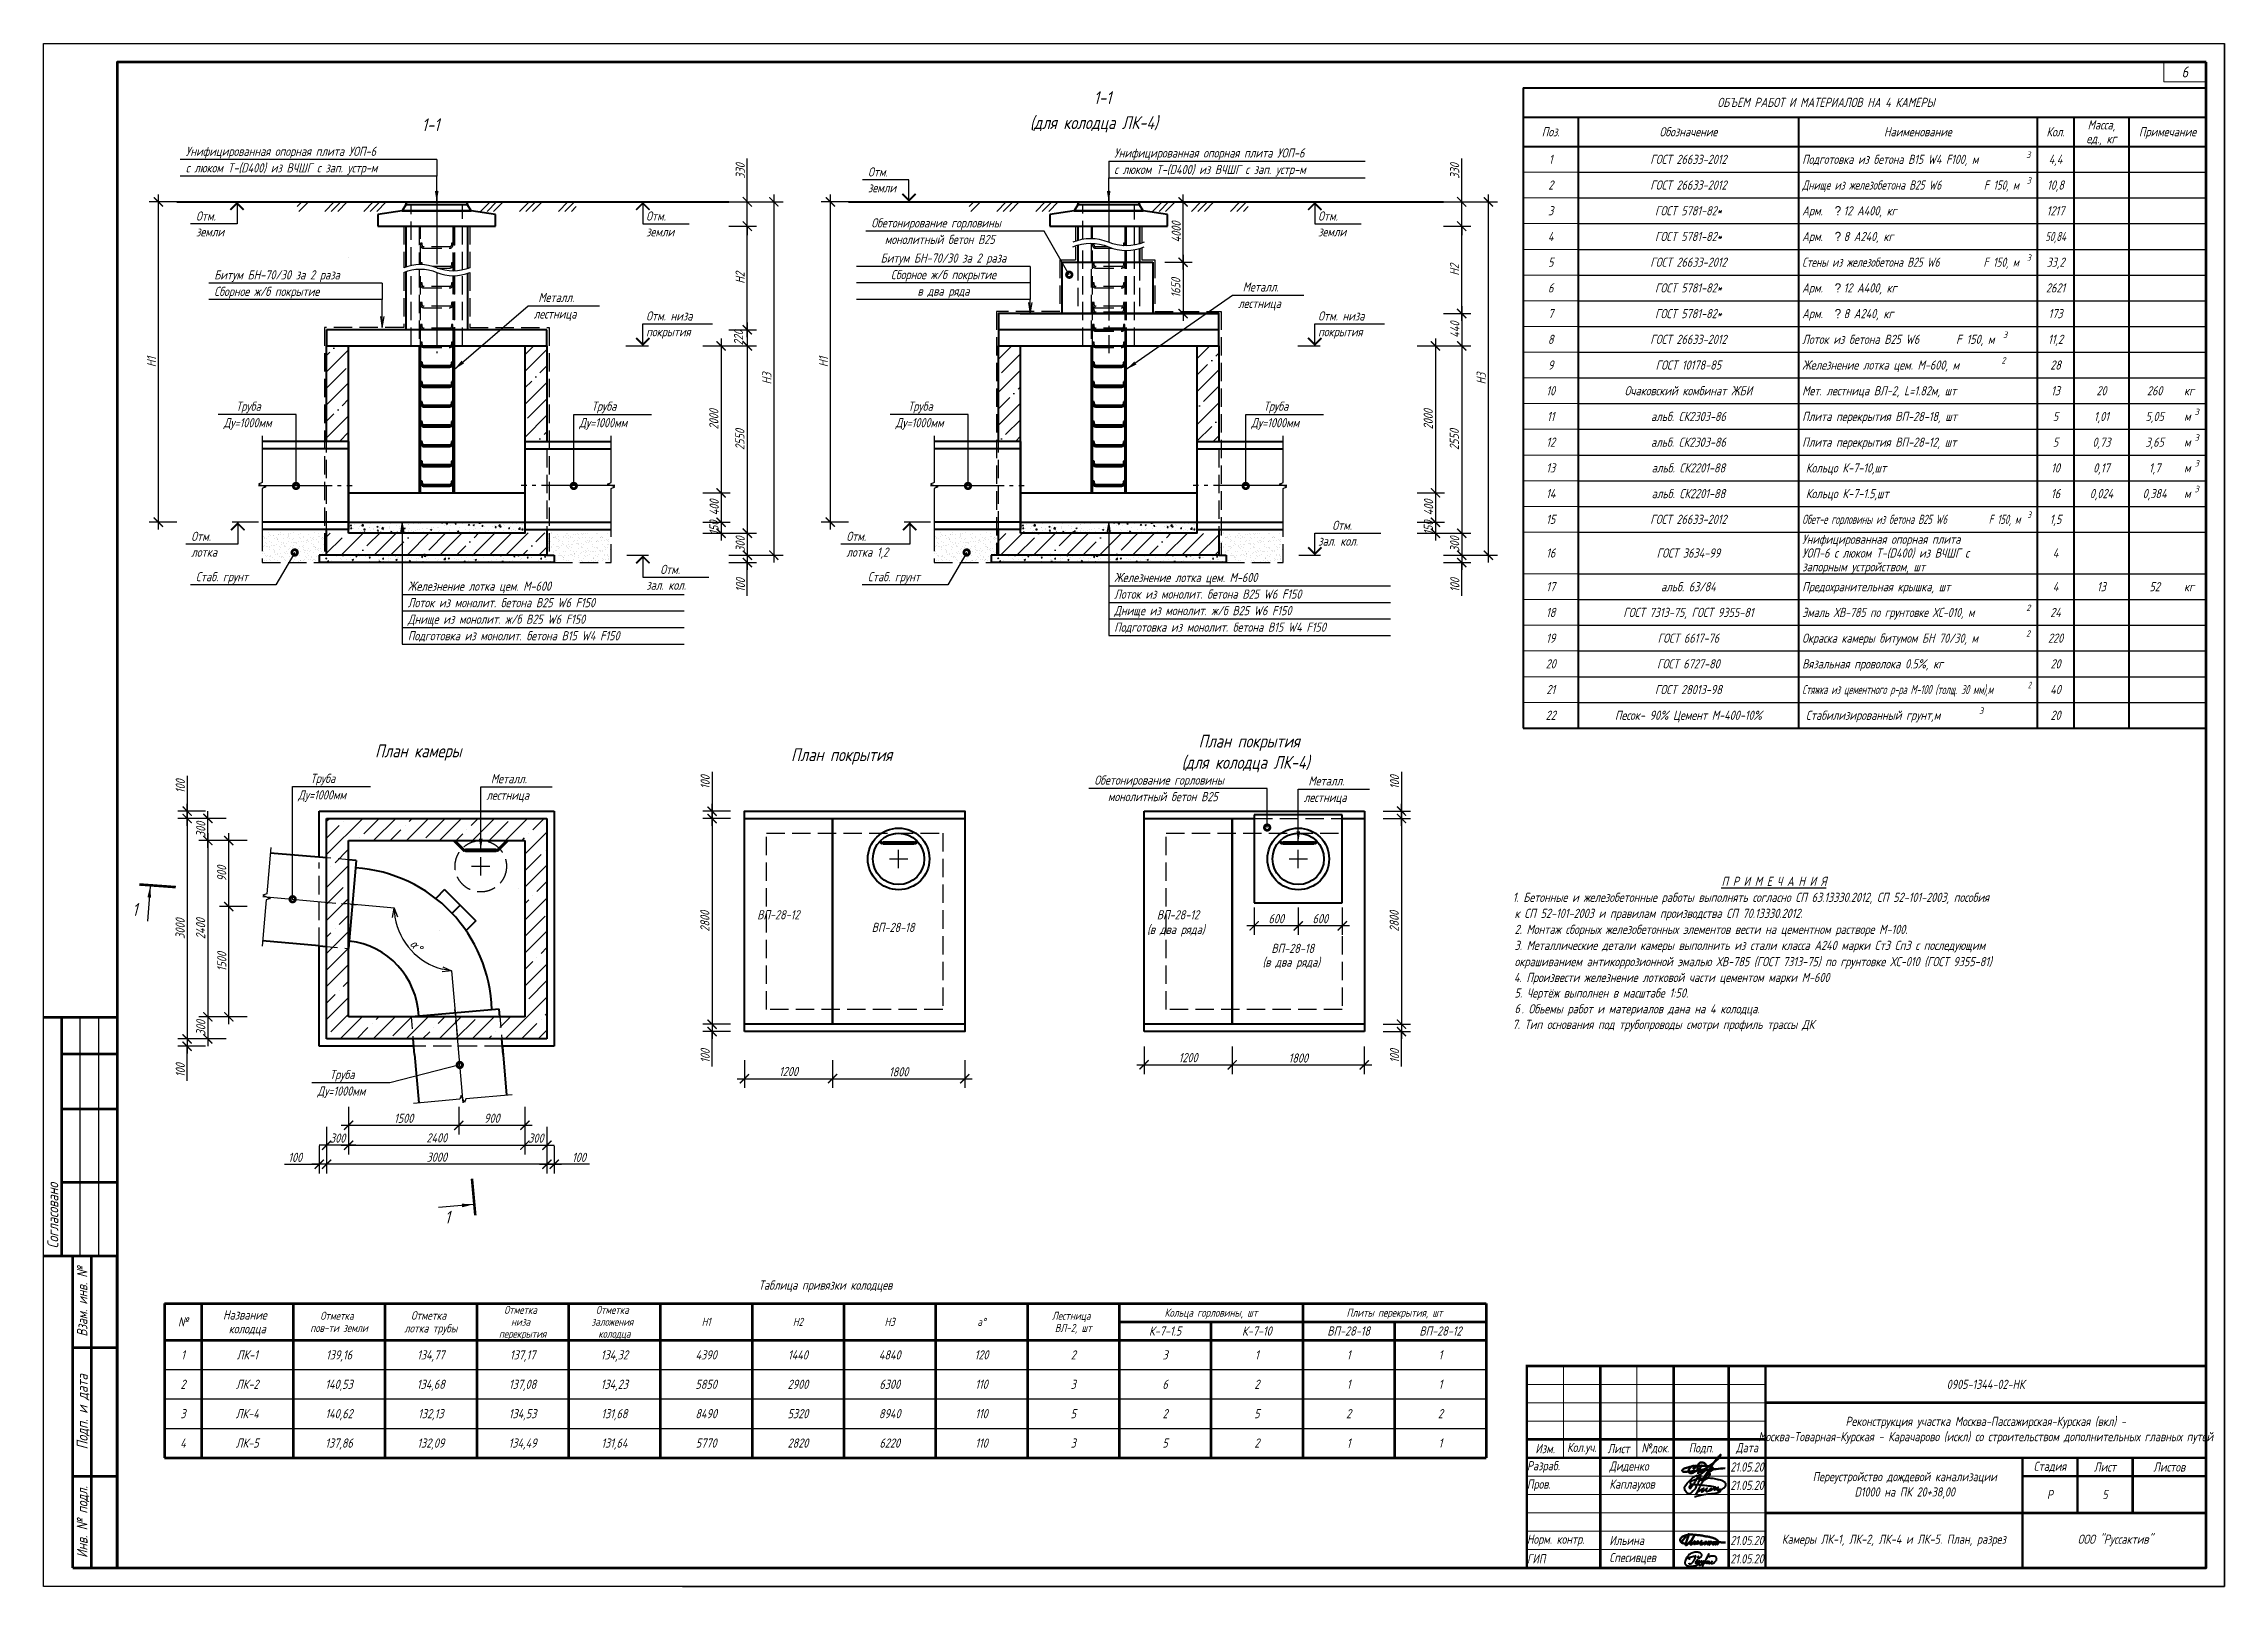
# Model space of a CAD drawing. Header units: millimetres. Extents: x 28488 to 58188, y -57829 to -36829.
import ezdxf
from ezdxf.enums import TextEntityAlignment as Align

# ---------------------------------------------------------------- set-up
doc = ezdxf.new("R2010")
doc.units = ezdxf.units.MM
doc.set_wipeout_variables(frame=1)
for name, pattern in [('GOST2.303 4', [7, 5, -2, 0]), ('GOST2.303 5', [24, 20, -1.5, 1, -1.5]), ('ГОСТ 2.303 4', [7, 5, -2, 0]), ('ГОСТ 2.303 5', [24, 20, -1.5, 1, -1.5])]:
    doc.linetypes.add(name, pattern=pattern)
doc.layers.get('0').update_dxf_attribs({"lineweight": 40})
for name, color, linetype in [('Линии', 7, 'Continuous'), ('Надписи', 7, 'Continuous'), ('СПДС_Линии', 7, 'Continuous'), ('СПДС_Надписи', 7, 'Continuous'), ('Штриховка', 7, 'Continuous')]:
    doc.layers.add(name, color=color, linetype=linetype)
doc.layers.add('рамка', color=7, linetype='Continuous', lineweight=0)
doc.styles.add('GOST 2.304', font='CS_Gost2304.shx', dxfattribs={"oblique": 15})
doc.styles.add('GOST 3.5', font='isocpeui.ttf', dxfattribs={"width": 0.8, "height": 3.5})
doc.dimstyles.new('SPDS', dxfattribs={"dimscale": 50, "dimtxt": 2.5, "dimasz": 2.5, "dimexe": 2.5, "dimexo": 0, "dimtad": 1, "dimdec": 0, "dimrnd": 0.001, "dimdsep": 46, "dimtxsty": 'GOST 2.304', "dimblk": 'ARCHTICK', "dimcen": 2.5, "dimdle": 2, "dimadec": 0, "dimazin": 2, "dimtfac": 1, "dimtdec": 0, "dimtmove": 1, "dimatfit": 3, "dimfxl": 5, "dimfxlon": 1, "dimtolj": 1, "dimtzin": 0, "dimarcsym": 0})

msp = doc.modelspace()

# ---------------------------------------------------------------- texts
at = {"layer": 'Надписи', "linetype": 'Continuous', "ltscale": 50, "style": 'GOST 2.304', "oblique": 15}
for s, height, p in [('1-1', 175, (42790.6, -37651.5)), ('1-1', 175, (33639.1, -38020.5)), ('(для колодца ЛК-4)', 175, (41921, -37991.6)), ('Отм.', 125, (39715.5, -38637.9)), ('Отм.', 125, (30564, -39237.9)), ('Отм.', 125, (36693.9, -39237.9)), ('Отм.', 125, (36693.9, -39237.9)), ('Отм.', 125, (45845.5, -39237.9)), ('Отм.', 125, (45845.5, -39237.9)), ('Отм. низа', 125, (36693.9, -40597.9)), ('Отм. низа', 125, (45845.5, -40597.9)), ('   Отм.', 125, (45846.1, -43447.9)), ('Отм.', 125, (30498.2, -43597.9)), ('Отм.', 125, (39420.9, -43597.9)), ('   Отм.', 125, (36694.5, -44047.9)), ('План покрытия', 175, (44218, -46410.3)), ('План камеры', 175, (33002.4, -46544.1)), ('План покрытия', 175, (38667.2, -46595.5)), ('(для колодца ЛК-4)', 175, (43985.9, -46700.1))]:
    msp.add_text(s, height=height, dxfattribs=at).set_placement(p)
for s, p in [('ОБЪЕМ РАБОТ И МАТЕРИАЛОВ НА 4 КАМЕРЫ', (52763.1, -37628.8)), ('Поз.', (49013.1, -38028.8)), ('Обозначение', (50888.1, -38028.8)), ('Наименование', (54013.1, -38028.8)), ('Кол.', (55888.1, -38028.8)), ('Масса,', (56513.1, -37935)), ('Примечание', (57413.1, -38028.8)), ('ед., кг', (56513.1, -38122.5)), ('1', (49013.1, -38403.8)), ('ГОСТ 26633-2012', (50888.1, -38403.8)), ('4,4', (55888.1, -38403.8)), ('2', (49013.1, -38753.8)), ('ГОСТ 26633-2012', (50888.1, -38753.8)), ('10,8', (55888.1, -38753.8)), ('3', (49013.1, -39103.8)), ('ГОСТ 5781-82*', (50888.1, -39103.8)), ('1217', (55888.1, -39103.8)), ('4', (49013.1, -39453.8)), ('ГОСТ 5781-82*', (50888.1, -39453.8)), ('5', (49013.1, -39803.8)), ('ГОСТ 26633-2012', (50888.1, -39803.8)), ('33,2', (55888.1, -39803.8)), ('6', (49013.1, -40153.8)), ('ГОСТ 5781-82*', (50888.1, -40153.8)), ('2621', (55888.1, -40153.8)), ('7', (49013.1, -40503.8)), ('ГОСТ 5781-82*', (50888.1, -40503.8)), ('173', (55888.1, -40503.8)), ('8', (49013.1, -40853.8)), ('ГОСТ 26633-2012', (50888.1, -40853.8)), ('11,2', (55888.1, -40853.8)), ('9', (49013.1, -41203.8)), ('ГОСТ 10178-85', (50888.1, -41203.8)), ('28', (55888.1, -41203.8)), ('10', (49013.1, -41553.8)), ('Очаковский комбинат ЖБИ', (50888.1, -41553.8)), ('13', (55888.1, -41553.8)), ('20', (56513.1, -41553.8)), ('260', (57238.1, -41553.8)), ('11', (49013.1, -41903.8)), ('альб. СК2303-86', (50888.1, -41903.8)), ('5', (55888.1, -41903.8)), ('1,01', (56513.1, -41903.8)), ('5,05', (57238.1, -41903.8)), ('12', (49013.1, -42253.8)), ('альб. СК2303-86', (50888.1, -42253.8)), ('5', (55888.1, -42253.8)), ('0,73', (56513.1, -42253.8)), ('3,65', (57238.1, -42253.8)), ('13', (49013.1, -42603.8)), ('альб. СК2201-88', (50888.1, -42603.8)), ('10', (55888.1, -42603.8)), ('0,17', (56513.1, -42603.8)), ('1,7', (57238.1, -42603.8)), ('14', (49013.1, -42953.8)), ('альб. СК2201-88', (50888.1, -42953.8)), ('16', (55888.1, -42953.8)), ('0,024', (56513.1, -42953.8)), ('0,384', (57238.1, -42953.8)), ('15', (49013.1, -43303.8)), ('ГОСТ 26633-2012', (50888.1, -43303.8)), ('1,5', (55888.1, -43303.8)), ('16', (49013.1, -43762.5)), ('ГОСТ 3634-99', (50888.1, -43762.5)), ('4', (55888.1, -43762.5)), ('17', (49013.1, -44221.3)), ('альб. 63/84', (50888.1, -44221.3)), ('4', (55888.1, -44221.3)), ('13', (56513.1, -44221.3)), ('52', (57238.1, -44221.3)), ('18', (49013.1, -44571.3)), ('ГОСТ 7313-75, ГОСТ 9355-81', (50888.1, -44571.3)), ('24', (55888.1, -44571.3)), ('19', (49013.1, -44921.3)), ('ГОСТ 6617-76', (50888.1, -44921.3)), ('220', (55888.1, -44921.3)), ('20', (49013.1, -45271.3)), ('ГОСТ 6727-80', (50888.1, -45271.3)), ('20', (55888.1, -45271.3)), ('21', (49013.1, -45621.3)), ('ГОСТ 28013-98', (50888.1, -45621.3)), ('40', (55888.1, -45621.3)), ('22', (49013.1, -45971.3)), ('Песок- 90% Цемент М-400-10%', (50888.1, -45971.3)), ('20', (55888.1, -45971.3))]:
    msp.add_text(s, height=125, dxfattribs=at).set_placement(p, align=Align.MIDDLE_CENTER)
for s, height, width, p in [('3', 87.5, 0.98339, (55490.4, -38341.3)), ('Подготовка из бетона В15 W4 F100, м', 125, 0.98339, (52438.1, -38403.8)), ('Днище из железобетона В25 W6 ', 125, 0.915382, (52438.1, -38753.8)), ('F', 125, 0.915382, (54911.7, -38753.8)), ('150, м', 125, 0.915382, (55041.7, -38753.8)), ('3', 87.5, 0.915382, (55497.1, -38691.3)), ('Стены из железобетона В25 W6 ', 125, 0.922081, (52438.1, -39803.8)), ('F', 125, 0.922081, (54906.8, -39803.8)), ('150, м', 125, 0.922081, (55037.7, -39803.8)), ('3', 87.5, 0.922081, (55496.5, -39741.3)), ('Обет-е горловины из бетона В25 W6 ', 125, 0.824756, (52438.1, -43303.8)), ('F', 125, 0.824756, (54978.7, -43303.8)), ('150, м', 125, 0.824756, (55095.8, -43303.8)), ('3', 87.5, 0.824756, (55506.2, -43241.3)), ('Эмаль ХВ-785 по грунтовке ХС-010, м', 125, 0.964525, (52438.1, -44571.3)), ('2', 87.5, 0.964525, (55489.1, -44508.8)), ('2', 87.5, 0.983344, (55487.2, -44858.8)), ('Окраска камеры битумом БН 70/30, м', 125, 0.983344, (52438.1, -44921.3)), ('Стяжка из цементного р-ра М-100 (толщ. 30 мм),м', 125, 0.735727, (52438.1, -45621.3)), ('2', 87.5, 0.735727, (55512.6, -45558.8))]:
    msp.add_text(s, height=height, dxfattribs=dict(at, width=width)).set_placement(p, align=Align.MIDDLE_LEFT)
for s, p in [('земли', (39715.5, -38727.9)), ('земли', (30564, -39327.9)), ('земли', (36693.9, -39327.9)), ('земли', (36693.9, -39327.9)), ('земли', (45845.5, -39327.9)), ('земли', (45845.5, -39327.9)), ('покрытия', (36693.9, -40687.9)), ('покрытия', (45845.5, -40687.9)), ('зал. кол. ', (45846.1, -43537.9)), ('лотка ', (30498.2, -43687.9)), ('лотка 1,2', (39420.9, -43687.9)), ('зал. кол. ', (36694.5, -44137.9))]:
    msp.add_text(s, height=125, dxfattribs=at).set_placement(p, align=Align.TOP_LEFT)
for s, height, p in [('Арм. ', 125, (52438.1, -39103.8)), ('12 А400, кг', 125, (53001.5, -39103.8)), ('Арм. ', 125, (52438.1, -39453.8)), ('8 А240, кг', 125, (53001.5, -39453.8)), ('Арм. ', 125, (52438.1, -40153.8)), ('12 А400, кг', 125, (53001.5, -40153.8)), ('Арм. ', 125, (52438.1, -40503.8)), ('8 А240, кг', 125, (53001.5, -40503.8)), ('Лоток из бетона В25 W6 ', 125, (52438.1, -40853.8)), ('F', 125, (54534.1, -40853.8)), ('150, м', 125, (54676.1, -40853.8)), ('3', 87.5, (55173.7, -40791.3)), ('Железнение лотка цем. М-600, м', 125, (52438.1, -41203.8)), ('2', 87.5, (55151.3, -41141.3)), ('Мет. лестница ВЛ-2, L=1.82м, шт', 125, (52438.1, -41553.8)), ('кг', 125, (57638.1, -41553.8)), ('Плита перекрытия ВП-28-18, шт', 125, (52438.1, -41903.8)), ('3', 87.5, (57782.6, -41841.3)), ('м', 125, (57638.1, -41903.8)), ('3', 87.5, (57782.6, -42191.3)), ('Плита перекрытия ВП-28-12, шт', 125, (52438.1, -42253.8)), ('м', 125, (57638.1, -42253.8)), ('Кольцо К-7-10,шт', 125, (52488.1, -42603.8)), ('м', 125, (57638.1, -42603.8)), ('3', 87.5, (57782.6, -42541.3)), ('Кольцо К-7-1.5,шт', 125, (52488.1, -42953.8)), ('м', 125, (57638.1, -42953.8)), ('3', 87.5, (57782.6, -42891.3)), ('Унифицированная опорная плита ', 125, (52438.1, -43575)), ('УОП-6 с люком T-(D400) из ВЧШГ с ', 125, (52438.1, -43762.5)), ('запорным устройством, шт', 125, (52438.1, -43950)), ('Предохранительная крышка, шт', 125, (52438.1, -44221.3)), ('кг', 125, (57638.1, -44221.3)), ('Вязальная проволока 0.5%, кг', 125, (52438.1, -45271.3)), ('Стабилизированный грунт,м', 125, (52488.1, -45971.3)), ('3', 87.5, (54848.2, -45908.8))]:
    msp.add_text(s, height=height, dxfattribs=at).set_placement(p, align=Align.MIDDLE_LEFT)
at = {"layer": 'Надписи', "linetype": 'Continuous', "ltscale": 50, "style": 'GOST 2.304'}
for p in [(52881, -39103.8), (52881, -39453.8), (52881, -40153.8), (52881, -40503.8)]:
    msp.add_text('\ue712', height=125, dxfattribs=at).set_placement(p, align=Align.MIDDLE_LEFT)
at = {"layer": 'Надписи', "ltscale": 50, "style": 'GOST 2.304', "oblique": 15}
for s, p in [('Обетонирование горловины', (39760.2, -39331.5)), ('монолитный бетон В25', (39944.2, -39556.5)), ('Битум БН-70/30 за 2 раза', (30811.3, -40038.9)), ('Металл.', (44818.2, -40203)), ('Сборное ж/б покрытие', (30811.3, -40263.9)), ('Металл.', (35224.9, -40346.1)), ('лестница', (44755.7, -40428)), ('лестница', (35162.4, -40571.1)), ('Труба ', (31108.9, -41826.3)), ('Труба ', (35951.5, -41826.3)), ('Труба ', (40260.4, -41826.3)), ('Труба ', (45103.1, -41826.3)), ('Ду=1000мм', (30940.9, -42051.3)), ('Ду=1000мм', (35783.6, -42051.3)), ('Ду=1000мм', (40092.4, -42051.3)), ('Ду=1000мм', (44935.1, -42051.3)), ('Стаб. грунт', (30561.3, -44147.5)), ('Железнение лотка цем. М-600', (33448.5, -44276.2)), ('Стаб. грунт', (39712.8, -44147.5)), ('Железнение лотка цем. М-600', (43068.4, -44159.3)), ('Лоток из монолит. бетона В25 W6 F150', (33448.5, -44501.2)), ('Днище из монолит. ж/б В25 W6 F150', (43068.4, -44609.3)), ('Лоток из монолит. бетона В25 W6 F150', (43068.4, -44384.3)), ('Днище из монолит. ж/б В25 W6 F150', (33448.5, -44726.2)), ('Подготовка из монолит. бетона В15 W4 F150', (33448.5, -44951.2)), ('Подготовка из монолит. бетона В15 W4 F150', (43068.4, -44834.3)), ('Труба ', (32122.3, -46892.7)), ('Металл.', (34579.4, -46897.1)), ('Обетонирование горловины', (42797.9, -46916.2)), ('Металл.', (45712.8, -46927.2)), ('Ду=1000мм', (31954.4, -47117.7)), ('лестница', (34516.9, -47122.1)), ('монолитный бетон В25', (42982, -47141.2)), ('лестница', (45650.3, -47152.2)), ('ВП-28-12', (43649.3, -48749.7)), ('(в два ряда)', (43516.2, -48949.5)), ('(в два ряда)', (45088.3, -49394.3)), ('ВП-28-18', (45208.8, -49206.9)), ('Ду=1000мм', (32217.9, -51149.2)), ('Труба ', (32385.9, -50924.2))]:
    msp.add_text(s, height=125, dxfattribs=at).set_placement(p)
at = {"layer": 'Надписи', "linetype": 'Continuous', "ltscale": 50, "style": 'GOST 2.304', "oblique": 15, "width": 0.854941}
msp.add_text('50,84', height=125, dxfattribs=at).set_placement((55888.1, -39453.8), align=Align.MIDDLE_CENTER)
at = {"layer": 'Надписи', "ltscale": 50, "style": 'GOST 2.304', "oblique": 15}
for s, p in [('Битум БН-70/30 за 2 раза', (40742.7, -39810.3)), ('Сборное ж/б покрытие', (40742.7, -40035.3)), ('в два ряда', (40742.7, -40260.3))]:
    msp.add_text(s, height=125, dxfattribs=at).set_placement(p, align=Align.CENTER)
at = {"layer": 'Надписи', "style": 'GOST 2.304', "oblique": 15}
for s, p in [('1. Бетонные и железобетонные работы выполнять согласно СП 63.13330.2012, СП 52-101-2003, пособия', (48495.7, -48512.1)), ('%%UП Р И М Е Ч А Н И Я', (51339.6, -48294)), ('к СП 52-101-2003 и правилам производства СП 70.13330.2012.', (48520.9, -48730.1)), ('2. Монтаж сборных железобетонных элементов вести на цементном растворе М-100.', (48520.9, -48948.1)), ('3. Металлические детали камеры выполнить из стали класса А240 марки Ст3 Сп3 с последующим', (48520.9, -49166.1)), ('окрашиванием антикоррозионной эмалью ХВ-785 (ГОСТ 7313-75) по грунтовке ХС-010 (ГОСТ 9355-81)', (48520.9, -49386.9)), ('4. Произвести железнение лотковой части цементом марки М-600', (48512.5, -49602.5)), ('5. Чертёж выполнен в масштабе 1:50.', (48520.9, -49814.1)), ('7. Тип основания под трубопроводы смотри профиль трассы ДК', (48492.7, -50241.9)), ('6', (48520.9, -50026)), ('. Обьемы работ и материалов дана на 4 колодца.', (48616.9, -50029.6))]:
    msp.add_text(s, height=125, dxfattribs=at).set_placement(p)
at = {"layer": 'Надписи', "linetype": 'Continuous', "style": 'GOST 2.304', "oblique": 15}
msp.add_text('Согласовано', height=150, rotation=90, dxfattribs=at).set_placement((28613.1, -53228.8), align=Align.MIDDLE_LEFT)
for s, height, width, p in [('Взам. инв. №', 140.634, 0.975417, (29013.1, -53953.8)), ('Инв. № подл.', 146.488, 0.97018, (29013.1, -56953.8))]:
    msp.add_text(s, height=height, rotation=90, dxfattribs=dict(at, width=width)).set_placement(p, align=Align.MIDDLE_CENTER)
at = {"layer": 'Надписи', "color": 7, "linetype": 'Continuous', "ltscale": 50, "style": 'GOST 2.304', "oblique": 15}
for s, height, p in [('Таблица привязки колодцев', 125, (39136.1, -53728)), ('Отметка ', 108.42, (35011.1, -54065.4)), ('Отметка ', 108.42, (36261.1, -54065.4)), ('Кольца горловины, шт', 110, (44386.1, -54103)), ('Плиты перекрытия, шт', 110, (46886.1, -54103)), ('№', 125, (30386.1, -54228)), ('Название ', 125, (31261.1, -54134.3)), ('колодца', 125, (31261.1, -54321.8)), ('пов-ти земли', 110.366, (32511.1, -54310.8)), ('Отметка ', 110.37, (32511.1, -54145.2)), ('лотка трубы', 116.22, (33761.1, -54315.2)), ('Отметка ', 116.22, (33761.1, -54140.9)), ('низа ', 108.42, (35011.1, -54228)), ('заложения ', 108.42, (36261.1, -54228)), ('H1', 110, (37511.1, -54228)), ('H2', 110, (38761.1, -54228)), ('H3', 110, (40011.1, -54228)), ('a°', 110, (41261.1, -54228)), ('Лестница ', 110, (42511.1, -54145.5)), ('ВЛ-2, шт', 110, (42511.1, -54310.5)), ('К-7-1.5', 125, (43761.1, -54353)), ('К-7-10', 125, (45011.1, -54353)), ('ВП-28-18', 125, (46261.1, -54353)), ('ВП-28-12', 125, (47511.1, -54353)), ('1', 125, (30386.1, -54678)), ('ЛК-1', 125, (31261.1, -54678)), ('139,16', 125, (32511.1, -54678)), ('134,77', 125, (33761.1, -54678)), ('перекрытия', 108.42, (35011.1, -54390.6)), ('137,17', 125, (35011.1, -54678)), ('колодца', 108.42, (36261.1, -54390.6)), ('134,32', 125, (36261.1, -54678)), ('4390', 125, (37511.1, -54678)), ('1440', 125, (38761.1, -54678)), ('4840', 125, (40011.1, -54678)), ('120', 125, (41261.1, -54678)), ('2', 125, (42511.1, -54678)), ('3', 125, (43761.1, -54678)), ('1', 125, (45011.1, -54678)), ('1', 125, (46261.1, -54678)), ('1', 125, (47511.1, -54678)), ('2', 125, (30386.1, -55078)), ('ЛК-2', 125, (31261.1, -55078)), ('140,53', 125, (32511.1, -55078)), ('134,68', 125, (33761.1, -55078)), ('137,08', 125, (35011.1, -55078)), ('134,23', 125, (36261.1, -55078)), ('5850', 125, (37511.1, -55078)), ('2900', 125, (38761.1, -55078)), ('6300', 125, (40011.1, -55078)), ('110', 125, (41261.1, -55078)), ('3', 125, (42511.1, -55078)), ('6', 125, (43761.1, -55078)), ('2', 125, (45011.1, -55078)), ('1', 125, (46261.1, -55078)), ('1', 125, (47511.1, -55078)), ('3', 125, (30386.1, -55478)), ('ЛК-4', 125, (31261.1, -55478)), ('140,62', 125, (32511.1, -55478)), ('132,13', 125, (33761.1, -55478)), ('134,53', 125, (35011.1, -55478)), ('131,68', 125, (36261.1, -55478)), ('8490', 125, (37511.1, -55478)), ('5320', 125, (38761.1, -55478)), ('8940', 125, (40011.1, -55478)), ('110', 125, (41261.1, -55478)), ('5', 125, (42511.1, -55478)), ('2', 125, (43761.1, -55478)), ('5', 125, (45011.1, -55478)), ('2', 125, (46261.1, -55478)), ('2', 125, (47511.1, -55478)), ('4', 125, (30386.1, -55878)), ('ЛК-5', 125, (31261.1, -55878)), ('137,86', 125, (32511.1, -55878)), ('132,09', 125, (33761.1, -55878)), ('134,49', 125, (35011.1, -55878)), ('131,64', 125, (36261.1, -55878)), ('5770', 125, (37511.1, -55878)), ('2820', 125, (38761.1, -55878)), ('6220', 125, (40011.1, -55878)), ('110', 125, (41261.1, -55878)), ('3', 125, (42511.1, -55878)), ('5', 125, (43761.1, -55878)), ('2', 125, (45011.1, -55878)), ('1', 125, (46261.1, -55878)), ('1', 125, (47511.1, -55878))]:
    msp.add_text(s, height=height, dxfattribs=at).set_placement(p, align=Align.MIDDLE_CENTER)
at = {"layer": 'Надписи', "linetype": 'Continuous', "style": 'GOST 2.304', "oblique": 15}
msp.add_text('Подп. и дата', height=150, rotation=90, dxfattribs=at).set_placement((29013.1, -55453.8), align=Align.MIDDLE_CENTER)
at = {"layer": 'Надписи', "ltscale": 50, "char_height": 125, "attachment_point": 5, "style": 'GOST 2.304'}
for s, insert, rotation in [('\\A1;330', (37975.4, -38563), 90), ('\\A1;330', (47705, -38563), 90), ('\\A1;Н2', (37973.1, -40017.9), 90), ('\\A1;Н2', (47702.8, -39907.9), 90), ('\\A1;440', (47707.6, -40722.9), 90), ('\\A1;220', (37952.1, -40832.9), 90), ('\\A1;Н1', (29956.7, -41162.9), 90), ('\\A1;Н1', (39108.2, -41162.9), 90), ('\\A1;Н3', (38337.4, -41387.9), 90), ('\\A1;H3', (48067, -41387.9), 90), ('\\A1;2000', (37615.8, -41942.9), 90), ('\\A1;2000', (47345.5, -41942.9), 90), ('\\A1;400', (37620.7, -43142.9), 90), ('\\A1;400', (47350.3, -43142.9), 90), ('\\A1;150', (37618.1, -43417.9), 90), ('\\A1;150', (47347.7, -43417.9), 90), ('\\A1;300', (37975.4, -43642.9), 90), ('\\A1;300', (47705, -43642.9), 90), ('\\A1;100', (37978, -44200.3), 90), ('\\A1;100', (47707.6, -44200.3), 90), ('\\A1;100', (30349.5, -46939), 90), ('\\A1;300', (30628.5, -47526.3), 90), ('\\A1;900', (30913.3, -48126.3), 90), ('\\A1;3000', (30346.9, -48876.3), 90), ('\\A1;1500', (30914.3, -49326.3), 90), ('\\A1;α°', (33563.5, -49105.1), 312.43736), ('\\A1;300', (30628.5, -50226.3), 90), ('\\A1;100', (30349.5, -50803.6), 90)]:
    msp.add_mtext(s, dxfattribs=dict(at, insert=insert, rotation=rotation))
at = {"layer": 'рамка', "color": 7, "lineweight": 0, "ltscale": 10, "insert": (57651.5, -37214.6), "char_height": 150, "width": 573.319, "attachment_point": 5, "style": 'GOST 3.5'}
msp.add_mtext('6', dxfattribs=at)
at = {"layer": 'рамка', "lineweight": 0, "ltscale": 10, "char_height": 125, "attachment_point": 5, "style": 'GOST 3.5'}
for s, insert, width in [('0905-1344-02-НК', (54938.1, -55078.8), 6000), ('Реконструкция участка Москва-Пассажирская-Курская (вкл) - \\PМосква-Товарная-Курская - Карачарово (искл) со строительством дополнительных главных путей', (54938.1, -55703.8), 6000), ('Изм.', (48938.1, -55953.8), 500), ('Кол.уч.', (49438.1, -55953.8), 500), ('Лист', (49938.1, -55953.8), 500), ('№док.', (50438.1, -55953.8), 500), ('Подп.', (51063.1, -55953.8), 750), ('Дата', (51688.1, -55953.8), 500), ('Стадия', (55813.1, -56203.8), 750), ('\\pl295.3125;Переустройство дождевой канализации \\PD1000 на ПК 20+38,00\\P', (53688.1, -56453.8), 3500), ('Лист', (56563.1, -56203.8), 750), ('Листов', (57438.1, -56203.8), 1000), ('Р', (55813.1, -56578.8), 750), ('5', (56563.1, -56578.8), 750), ('Камеры ЛК-1, ЛК-2, ЛК-4 и ЛК-5. План, разрез', (53688.1, -57203.5), 3500)]:
    msp.add_mtext(s, dxfattribs=dict(at, insert=insert, width=width))
at = {"layer": 'рамка', "lineweight": 0, "ltscale": 10, "transparency": 33554687, "char_height": 125, "style": 'GOST 3.5'}
for s, insert, width, attachment_point in [('\\pi2.5;Разраб.', (48688.1, -56203.8), 1000, 4), ('\\pi125;Диденко', (49688.1, -56203.8), 1000, 4), ('\\pi2.5;Пров.', (48688.1, -56453.8), 1000, 4), ('\\pi125;Каплаухов', (49688.1, -56453.8), 1000, 4), ('21.05.20', (51688.1, -56203.8), 500, 5), ('21.05.20', (51688.1, -56453.8), 500, 5), ('\\pi2.5;Норм. контр.', (48688.1, -57203.8), 1000, 4), ('\\pi125;Ильина', (49688.1, -57203.8), 1000, 4), ('21.05.20', (51688.1, -57203.8), 500, 5), ('{\\fISOCPEUR|b0|i0|c204|p39;\\Q15;ООО "Руссактив"}', (56700.6, -57203.8), 2524.966, 5), ('\\pi2.5;ГИП', (48688.1, -57453.8), 1000, 4), ('\\pi125;Спесивцев', (49688.1, -57453.8), 1000, 4), ('21.05.20', (51688.1, -57453.8), 500, 5)]:
    msp.add_mtext(s, dxfattribs=dict(at, insert=insert, width=width, attachment_point=attachment_point))

# ---------------------------------------------------------------- blocks, each defined once
blk = doc.blocks.new('_ArchTick')
at = {"color": 0, "linetype": 'ByBlock', "const_width": 0.15}
blk.add_lwpolyline([(-0.5, -0.5), (0.5, 0.5)], dxfattribs=at)
blk = doc.blocks.new('*D302')
at = {"layer": 'Defpoints', "color": 0, "ltscale": 50, "transparency": 16777216}
for p in [(43475, -49988), (44675, -49988), (44675, -50730)]:
    blk.add_point(p, dxfattribs=at)
at = {"layer": 'Надписи', "color": 0, "lineweight": -2, "ltscale": 50, "transparency": 16777216}
for p, q in [((43475, -50480), (43475, -50855)), ((44675, -50480), (44675, -50855)), ((43375, -50730), (44775, -50730))]:
    blk.add_line(p, q, dxfattribs=at)
at = {"layer": 'Надписи', "color": 0, "lineweight": -2, "ltscale": 50, "transparency": 16777216, "xscale": 125, "yscale": 125, "zscale": 125, "rotation": 180}
blk.add_blockref('_ArchTick', (43475, -50730), dxfattribs=at)
at = {"layer": 'Надписи', "color": 0, "lineweight": -2, "ltscale": 50, "transparency": 16777216, "xscale": 125, "yscale": 125, "zscale": 125}
blk.add_blockref('_ArchTick', (44675, -50730), dxfattribs=at)
at = {"layer": 'Надписи', "color": 0, "ltscale": 50, "transparency": 16777216, "insert": (44075, -50632), "char_height": 125, "attachment_point": 5, "style": 'GOST 2.304'}
blk.add_mtext('\\A1;1200', dxfattribs=at)
blk = doc.blocks.new('*D303')
at = {"layer": 'Defpoints', "color": 0, "ltscale": 50, "transparency": 16777216}
for p in [(44675, -49988), (46475, -49988), (46475, -50730)]:
    blk.add_point(p, dxfattribs=at)
at = {"layer": 'Надписи', "color": 0, "lineweight": -2, "ltscale": 50, "transparency": 16777216}
for p, q in [((44675, -50480), (44675, -50855)), ((46475, -50480), (46475, -50855)), ((44575, -50730), (46575, -50730))]:
    blk.add_line(p, q, dxfattribs=at)
at = {"layer": 'Надписи', "color": 0, "lineweight": -2, "ltscale": 50, "transparency": 16777216, "xscale": 125, "yscale": 125, "zscale": 125, "rotation": 180}
blk.add_blockref('_ArchTick', (44675, -50730), dxfattribs=at)
at = {"layer": 'Надписи', "color": 0, "lineweight": -2, "ltscale": 50, "transparency": 16777216, "xscale": 125, "yscale": 125, "zscale": 125}
blk.add_blockref('_ArchTick', (46475, -50730), dxfattribs=at)
at = {"layer": 'Надписи', "color": 0, "ltscale": 50, "transparency": 16777216, "insert": (45575, -50637), "char_height": 125, "attachment_point": 5, "style": 'GOST 2.304'}
blk.add_mtext('\\A1;1800', dxfattribs=at)
blk = doc.blocks.new('*D304')
at = {"layer": 'Defpoints', "color": 0, "ltscale": 50, "transparency": 16777216}
for p in [(44975, -47926), (45575, -47926), (44975, -48837)]:
    blk.add_point(p, dxfattribs=at)
at = {"layer": 'СПДС_Надписи', "color": 0, "lineweight": -2, "ltscale": 50, "transparency": 16777216}
for p, q in [((44975, -48587), (44975, -48962)), ((45575, -48587), (45575, -48962)), ((45675, -48837), (44875, -48837))]:
    blk.add_line(p, q, dxfattribs=at)
at = {"layer": 'СПДС_Надписи', "color": 0, "lineweight": -2, "ltscale": 50, "transparency": 16777216, "xscale": 125, "yscale": 125, "zscale": 125, "rotation": 180}
blk.add_blockref('_ArchTick', (44975, -48837), dxfattribs=at)
at = {"layer": 'СПДС_Надписи', "color": 0, "lineweight": -2, "ltscale": 50, "transparency": 16777216, "xscale": 125, "yscale": 125, "zscale": 125}
blk.add_blockref('_ArchTick', (45575, -48837), dxfattribs=at)
at = {"layer": 'СПДС_Надписи', "color": 0, "ltscale": 50, "transparency": 16777216, "insert": (45275, -48740), "char_height": 125, "attachment_point": 5, "style": 'GOST 2.304', "bg_fill": 3, "box_fill_scale": 1.1, "bg_fill_color": 256, "bg_fill_true_color": 13158600, "bg_fill_transparency": 0}
blk.add_mtext('\\A1;600', dxfattribs=at)
blk = doc.blocks.new('*D305')
at = {"layer": 'Defpoints', "color": 0, "ltscale": 50, "transparency": 16777216}
for p in [(45575, -47926), (46175, -47926), (45575, -48837)]:
    blk.add_point(p, dxfattribs=at)
at = {"layer": 'СПДС_Надписи', "color": 0, "lineweight": -2, "ltscale": 50, "transparency": 16777216}
for p, q in [((45575, -48587), (45575, -48962)), ((46175, -48587), (46175, -48962)), ((46275, -48837), (45475, -48837))]:
    blk.add_line(p, q, dxfattribs=at)
at = {"layer": 'СПДС_Надписи', "color": 0, "lineweight": -2, "ltscale": 50, "transparency": 16777216, "xscale": 125, "yscale": 125, "zscale": 125, "rotation": 180}
blk.add_blockref('_ArchTick', (45575, -48837), dxfattribs=at)
at = {"layer": 'СПДС_Надписи', "color": 0, "lineweight": -2, "ltscale": 50, "transparency": 16777216, "xscale": 125, "yscale": 125, "zscale": 125}
blk.add_blockref('_ArchTick', (46175, -48837), dxfattribs=at)
at = {"layer": 'СПДС_Надписи', "color": 0, "ltscale": 50, "transparency": 16777216, "insert": (45875, -48740), "char_height": 125, "attachment_point": 5, "style": 'GOST 2.304', "bg_fill": 3, "box_fill_scale": 1.1, "bg_fill_color": 256, "bg_fill_true_color": 13158600, "bg_fill_transparency": 0}
blk.add_mtext('\\A1;600', dxfattribs=at)
blk = doc.blocks.new('*D306')
at = {"layer": 'Defpoints', "color": 0, "ltscale": 50, "transparency": 16777216}
for p in [(45649, -47276), (45649, -47376), (46981, -47276)]:
    blk.add_point(p, dxfattribs=at)
at = {"layer": 'Надписи', "color": 0, "lineweight": -2, "ltscale": 50, "transparency": 16777216}
for p, q in [((46981, -46739), (46981, -47276)), ((46981, -47476), (46981, -47176)), ((46731, -47276), (47106, -47276)), ((46731, -47376), (47106, -47376))]:
    blk.add_line(p, q, dxfattribs=at)
at = {"layer": 'Надписи', "color": 0, "lineweight": -2, "ltscale": 50, "transparency": 16777216, "xscale": 125, "yscale": 125, "zscale": 125}
for p, rotation in [((46981, -47276), 90), ((46981, -47376), 270)]:
    blk.add_blockref('_ArchTick', p, dxfattribs=dict(at, rotation=rotation))
at = {"layer": 'Надписи', "color": 0, "ltscale": 50, "transparency": 16777216, "insert": (46887, -46883), "char_height": 125, "attachment_point": 5, "rotation": 90, "style": 'GOST 2.304'}
blk.add_mtext('\\A1;100', dxfattribs=at)
blk = doc.blocks.new('*D307')
at = {"layer": 'Defpoints', "color": 0, "ltscale": 50, "transparency": 16777216}
for p in [(45649, -47376), (45649, -50176), (46981, -50176)]:
    blk.add_point(p, dxfattribs=at)
at = {"layer": 'Надписи', "color": 0, "lineweight": -2, "ltscale": 50, "transparency": 16777216}
for p, q in [((46731, -47376), (47106, -47376)), ((46981, -47276), (46981, -50276)), ((46731, -50176), (47106, -50176))]:
    blk.add_line(p, q, dxfattribs=at)
at = {"layer": 'Надписи', "color": 0, "lineweight": -2, "ltscale": 50, "transparency": 16777216, "xscale": 125, "yscale": 125, "zscale": 125}
for p, rotation in [((46981, -47376), 90), ((46981, -50176), 270)]:
    blk.add_blockref('_ArchTick', p, dxfattribs=dict(at, rotation=rotation))
at = {"layer": 'Надписи', "color": 0, "ltscale": 50, "transparency": 16777216, "insert": (46882, -48776), "char_height": 125, "attachment_point": 5, "rotation": 90, "style": 'GOST 2.304'}
blk.add_mtext('\\A1;2800', dxfattribs=at)
blk = doc.blocks.new('*D308')
at = {"layer": 'Defpoints', "color": 0, "ltscale": 50, "transparency": 16777216}
for p in [(45649, -50176), (45649, -50276), (46981, -50276)]:
    blk.add_point(p, dxfattribs=at)
at = {"layer": 'Надписи', "color": 0, "lineweight": -2, "ltscale": 50, "transparency": 16777216}
for p, q in [((46731, -50176), (47106, -50176)), ((46981, -50076), (46981, -50376)), ((46731, -50276), (47106, -50276)), ((46981, -50754), (46981, -50276))]:
    blk.add_line(p, q, dxfattribs=at)
at = {"layer": 'Надписи', "color": 0, "lineweight": -2, "ltscale": 50, "transparency": 16777216, "xscale": 125, "yscale": 125, "zscale": 125}
for p, rotation in [((46981, -50176), 90), ((46981, -50276), 270)]:
    blk.add_blockref('_ArchTick', p, dxfattribs=dict(at, rotation=rotation))
at = {"layer": 'Надписи', "color": 0, "ltscale": 50, "transparency": 16777216, "insert": (46887, -50610), "char_height": 125, "attachment_point": 5, "rotation": 90, "style": 'GOST 2.304'}
blk.add_mtext('\\A1;100', dxfattribs=at)
blk = doc.blocks.new('*U10')
at = {"ltscale": 50}
blk.add_lwpolyline([(-900, 200), (900, 200), (900, -2600), (-900, -2600)], close=True, dxfattribs=at)
blk.add_circle((0, -350), 350, dxfattribs=at)
at = {"layer": 'Линии'}
for p, q in [((0, -475), (0, -225)), ((-125, -350), (125, -350))]:
    blk.add_line(p, q, dxfattribs=at)
at = {"layer": 'Надписи', "ltscale": 50, "style": 'GOST 2.304', "oblique": 15}
blk.add_text('ВП-28-18', height=125, dxfattribs=at).set_placement((-367, -1345))
blk = doc.blocks.new('*U11')
at = {"ltscale": 50}
blk.add_lwpolyline([(-600, 200), (600, 200), (600, -2600), (-600, -2600)], close=True, dxfattribs=at)
at = {"layer": 'Надписи', "ltscale": 50, "style": 'GOST 2.304', "oblique": 15}
blk.add_text('ВП-28-12', height=125, dxfattribs=at).set_placement((-426, -1173))
blk = doc.blocks.new('*D309')
at = {"layer": 'Defpoints', "color": 0, "ltscale": 50, "transparency": 16777216}
for p in [(37592, -47276), (38923, -47276), (38923, -47376)]:
    blk.add_point(p, dxfattribs=at)
at = {"layer": 'Надписи', "color": 0, "lineweight": -2, "ltscale": 50, "transparency": 16777216}
for p, q in [((37592, -46739), (37592, -47276)), ((37592, -47476), (37592, -47176)), ((37842, -47276), (37467, -47276)), ((37842, -47376), (37467, -47376))]:
    blk.add_line(p, q, dxfattribs=at)
at = {"layer": 'Надписи', "color": 0, "lineweight": -2, "ltscale": 50, "transparency": 16777216, "xscale": 125, "yscale": 125, "zscale": 125}
for p, rotation in [((37592, -47276), 90), ((37592, -47376), 270)]:
    blk.add_blockref('_ArchTick', p, dxfattribs=dict(at, rotation=rotation))
at = {"layer": 'Надписи', "color": 0, "ltscale": 50, "transparency": 16777216, "insert": (37498, -46883), "char_height": 125, "attachment_point": 5, "rotation": 90, "style": 'GOST 2.304'}
blk.add_mtext('\\A1;100', dxfattribs=at)
blk = doc.blocks.new('*D310')
at = {"layer": 'Defpoints', "color": 0, "ltscale": 50, "transparency": 16777216}
for p in [(38923, -47376), (37592, -50176), (38923, -50176)]:
    blk.add_point(p, dxfattribs=at)
at = {"layer": 'Надписи', "color": 0, "lineweight": -2, "ltscale": 50, "transparency": 16777216}
for p, q in [((37842, -47376), (37467, -47376)), ((37592, -47276), (37592, -50276)), ((37842, -50176), (37467, -50176))]:
    blk.add_line(p, q, dxfattribs=at)
at = {"layer": 'Надписи', "color": 0, "lineweight": -2, "ltscale": 50, "transparency": 16777216, "xscale": 125, "yscale": 125, "zscale": 125}
for p, rotation in [((37592, -47376), 90), ((37592, -50176), 270)]:
    blk.add_blockref('_ArchTick', p, dxfattribs=dict(at, rotation=rotation))
at = {"layer": 'Надписи', "color": 0, "ltscale": 50, "transparency": 16777216, "insert": (37494, -48776), "char_height": 125, "attachment_point": 5, "rotation": 90, "style": 'GOST 2.304'}
blk.add_mtext('\\A1;2800', dxfattribs=at)
blk = doc.blocks.new('*D311')
at = {"layer": 'Defpoints', "color": 0, "ltscale": 50, "transparency": 16777216}
for p in [(38923, -50176), (37592, -50276), (38923, -50276)]:
    blk.add_point(p, dxfattribs=at)
at = {"layer": 'Надписи', "color": 0, "lineweight": -2, "ltscale": 50, "transparency": 16777216}
for p, q in [((37842, -50176), (37467, -50176)), ((37592, -50076), (37592, -50376)), ((37842, -50276), (37467, -50276)), ((37592, -50754), (37592, -50276))]:
    blk.add_line(p, q, dxfattribs=at)
at = {"layer": 'Надписи', "color": 0, "lineweight": -2, "ltscale": 50, "transparency": 16777216, "xscale": 125, "yscale": 125, "zscale": 125}
for p, rotation in [((37592, -50176), 90), ((37592, -50276), 270)]:
    blk.add_blockref('_ArchTick', p, dxfattribs=dict(at, rotation=rotation))
at = {"layer": 'Надписи', "color": 0, "ltscale": 50, "transparency": 16777216, "insert": (37498, -50610), "char_height": 125, "attachment_point": 5, "rotation": 90, "style": 'GOST 2.304'}
blk.add_mtext('\\A1;100', dxfattribs=at)
blk = doc.blocks.new('*D312')
at = {"layer": 'Defpoints', "color": 0, "ltscale": 50, "transparency": 16777216}
for p in [(38033, -50176), (39233, -50176), (39233, -50918)]:
    blk.add_point(p, dxfattribs=at)
at = {"layer": 'Надписи', "color": 0, "lineweight": -2, "ltscale": 50, "transparency": 16777216}
for p, q in [((38033, -50668), (38033, -51043)), ((39233, -50668), (39233, -51043)), ((37933, -50918), (39333, -50918))]:
    blk.add_line(p, q, dxfattribs=at)
at = {"layer": 'Надписи', "color": 0, "lineweight": -2, "ltscale": 50, "transparency": 16777216, "xscale": 125, "yscale": 125, "zscale": 125, "rotation": 180}
blk.add_blockref('_ArchTick', (38033, -50918), dxfattribs=at)
at = {"layer": 'Надписи', "color": 0, "lineweight": -2, "ltscale": 50, "transparency": 16777216, "xscale": 125, "yscale": 125, "zscale": 125}
blk.add_blockref('_ArchTick', (39233, -50918), dxfattribs=at)
at = {"layer": 'Надписи', "color": 0, "ltscale": 50, "transparency": 16777216, "insert": (38633, -50820), "char_height": 125, "attachment_point": 5, "style": 'GOST 2.304'}
blk.add_mtext('\\A1;1200', dxfattribs=at)
blk = doc.blocks.new('*D313')
at = {"layer": 'Defpoints', "color": 0, "ltscale": 50, "transparency": 16777216}
for p in [(39233, -50176), (41033, -50176), (41033, -50918)]:
    blk.add_point(p, dxfattribs=at)
at = {"layer": 'Надписи', "color": 0, "lineweight": -2, "ltscale": 50, "transparency": 16777216}
for p, q in [((39233, -50668), (39233, -51043)), ((41033, -50668), (41033, -51043)), ((39133, -50918), (41133, -50918))]:
    blk.add_line(p, q, dxfattribs=at)
at = {"layer": 'Надписи', "color": 0, "lineweight": -2, "ltscale": 50, "transparency": 16777216, "xscale": 125, "yscale": 125, "zscale": 125, "rotation": 180}
blk.add_blockref('_ArchTick', (39233, -50918), dxfattribs=at)
at = {"layer": 'Надписи', "color": 0, "lineweight": -2, "ltscale": 50, "transparency": 16777216, "xscale": 125, "yscale": 125, "zscale": 125}
blk.add_blockref('_ArchTick', (41033, -50918), dxfattribs=at)
at = {"layer": 'Надписи', "color": 0, "ltscale": 50, "transparency": 16777216, "insert": (40133, -50825), "char_height": 125, "attachment_point": 5, "style": 'GOST 2.304'}
blk.add_mtext('\\A1;1800', dxfattribs=at)
blk = doc.blocks.new('*D317')
at = {"layer": 'Defpoints', "color": 0, "ltscale": 50, "transparency": 16777216}
for p in [(32642, -49922), (34142, -49922), (34142, -51553)]:
    blk.add_point(p, dxfattribs=at)
at = {"layer": 'Надписи', "color": 0, "lineweight": -2, "ltscale": 50, "transparency": 16777216}
for p, q in [((32642, -51303), (32642, -51678)), ((34142, -51303), (34142, -51678)), ((32542, -51553), (34242, -51553))]:
    blk.add_line(p, q, dxfattribs=at)
at = {"layer": 'Надписи', "color": 0, "lineweight": -2, "ltscale": 50, "transparency": 16777216, "xscale": 125, "yscale": 125, "zscale": 125, "rotation": 180}
blk.add_blockref('_ArchTick', (32642, -51553), dxfattribs=at)
at = {"layer": 'Надписи', "color": 0, "lineweight": -2, "ltscale": 50, "transparency": 16777216, "xscale": 125, "yscale": 125, "zscale": 125}
blk.add_blockref('_ArchTick', (34142, -51553), dxfattribs=at)
at = {"layer": 'Надписи', "color": 0, "ltscale": 50, "transparency": 16777216, "insert": (33392, -51457), "char_height": 125, "attachment_point": 5, "style": 'GOST 2.304'}
blk.add_mtext('\\A1;1500', dxfattribs=at)
blk = doc.blocks.new('*D318')
at = {"layer": 'Defpoints', "color": 0, "ltscale": 50, "transparency": 16777216}
for p in [(34142, -49922), (35042, -49922), (35042, -51553)]:
    blk.add_point(p, dxfattribs=at)
at = {"layer": 'Надписи', "color": 0, "lineweight": -2, "ltscale": 50, "transparency": 16777216}
for p, q in [((34142, -51303), (34142, -51678)), ((35042, -51303), (35042, -51678)), ((34042, -51553), (35142, -51553))]:
    blk.add_line(p, q, dxfattribs=at)
at = {"layer": 'Надписи', "color": 0, "lineweight": -2, "ltscale": 50, "transparency": 16777216, "xscale": 125, "yscale": 125, "zscale": 125, "rotation": 180}
blk.add_blockref('_ArchTick', (34142, -51553), dxfattribs=at)
at = {"layer": 'Надписи', "color": 0, "lineweight": -2, "ltscale": 50, "transparency": 16777216, "xscale": 125, "yscale": 125, "zscale": 125}
blk.add_blockref('_ArchTick', (35042, -51553), dxfattribs=at)
at = {"layer": 'Надписи', "color": 0, "ltscale": 50, "transparency": 16777216, "insert": (34592, -51456), "char_height": 125, "attachment_point": 5, "style": 'GOST 2.304'}
blk.add_mtext('\\A1;900', dxfattribs=at)
blk = doc.blocks.new('*D319')
at = {"layer": 'Defpoints', "color": 0, "ltscale": 50, "transparency": 16777216}
for p in [(32342, -50192), (32642, -50192), (32342, -51823)]:
    blk.add_point(p, dxfattribs=at)
at = {"layer": 'Надписи', "color": 0, "lineweight": -2, "ltscale": 50, "transparency": 16777216}
for p, q in [((32342, -51573), (32342, -51948)), ((32642, -51573), (32642, -51948)), ((32742, -51823), (32242, -51823))]:
    blk.add_line(p, q, dxfattribs=at)
at = {"layer": 'Надписи', "color": 0, "lineweight": -2, "ltscale": 50, "transparency": 16777216, "xscale": 125, "yscale": 125, "zscale": 125, "rotation": 180}
blk.add_blockref('_ArchTick', (32342, -51823), dxfattribs=at)
at = {"layer": 'Надписи', "color": 0, "lineweight": -2, "ltscale": 50, "transparency": 16777216, "xscale": 125, "yscale": 125, "zscale": 125}
blk.add_blockref('_ArchTick', (32642, -51823), dxfattribs=at)
at = {"layer": 'Надписи', "color": 0, "ltscale": 50, "transparency": 16777216, "insert": (32492, -51727), "char_height": 125, "attachment_point": 5, "style": 'GOST 2.304'}
blk.add_mtext('\\A1;300', dxfattribs=at)
blk = doc.blocks.new('*D320')
at = {"layer": 'Defpoints', "color": 0, "ltscale": 50, "transparency": 16777216}
for p in [(35042, -50192), (35342, -50192), (35342, -51823)]:
    blk.add_point(p, dxfattribs=at)
at = {"layer": 'Надписи', "color": 0, "lineweight": -2, "ltscale": 50, "transparency": 16777216}
for p, q in [((35042, -51573), (35042, -51948)), ((35342, -51573), (35342, -51948)), ((34942, -51823), (35442, -51823))]:
    blk.add_line(p, q, dxfattribs=at)
at = {"layer": 'Надписи', "color": 0, "lineweight": -2, "ltscale": 50, "transparency": 16777216, "xscale": 125, "yscale": 125, "zscale": 125, "rotation": 180}
blk.add_blockref('_ArchTick', (35042, -51823), dxfattribs=at)
at = {"layer": 'Надписи', "color": 0, "lineweight": -2, "ltscale": 50, "transparency": 16777216, "xscale": 125, "yscale": 125, "zscale": 125}
blk.add_blockref('_ArchTick', (35342, -51823), dxfattribs=at)
at = {"layer": 'Надписи', "color": 0, "ltscale": 50, "transparency": 16777216, "insert": (35192, -51727), "char_height": 125, "attachment_point": 5, "style": 'GOST 2.304'}
blk.add_mtext('\\A1;300', dxfattribs=at)
blk = doc.blocks.new('*D314')
at = {"layer": 'Defpoints', "color": 0, "ltscale": 50, "transparency": 16777216}
for p in [(35342, -50294), (35442, -50294), (35442, -52083)]:
    blk.add_point(p, dxfattribs=at)
at = {"layer": 'Надписи', "color": 0, "lineweight": -2, "ltscale": 50, "transparency": 16777216}
for p, q in [((35342, -51833), (35342, -52208)), ((35442, -51833), (35442, -52208)), ((35242, -52083), (35542, -52083)), ((35922, -52083), (35442, -52083))]:
    blk.add_line(p, q, dxfattribs=at)
at = {"layer": 'Надписи', "color": 0, "lineweight": -2, "ltscale": 50, "transparency": 16777216, "xscale": 125, "yscale": 125, "zscale": 125, "rotation": 180}
blk.add_blockref('_ArchTick', (35342, -52083), dxfattribs=at)
at = {"layer": 'Надписи', "color": 0, "lineweight": -2, "ltscale": 50, "transparency": 16777216, "xscale": 125, "yscale": 125, "zscale": 125}
blk.add_blockref('_ArchTick', (35442, -52083), dxfattribs=at)
at = {"layer": 'Надписи', "color": 0, "ltscale": 50, "transparency": 16777216, "insert": (35779, -51989), "char_height": 125, "attachment_point": 5, "style": 'GOST 2.304'}
blk.add_mtext('\\A1;100', dxfattribs=at)
blk = doc.blocks.new('*D321')
at = {"layer": 'Defpoints', "color": 0, "ltscale": 50, "transparency": 16777216}
for p in [(32342, -51493), (35342, -51493), (32342, -52083)]:
    blk.add_point(p, dxfattribs=at)
at = {"layer": 'Надписи', "color": 0, "lineweight": -2, "ltscale": 50, "transparency": 16777216}
for p, q in [((32342, -51833), (32342, -52208)), ((35342, -51833), (35342, -52208)), ((35442, -52083), (32242, -52083))]:
    blk.add_line(p, q, dxfattribs=at)
at = {"layer": 'Надписи', "color": 0, "lineweight": -2, "ltscale": 50, "transparency": 16777216, "xscale": 125, "yscale": 125, "zscale": 125, "rotation": 180}
blk.add_blockref('_ArchTick', (32342, -52083), dxfattribs=at)
at = {"layer": 'Надписи', "color": 0, "lineweight": -2, "ltscale": 50, "transparency": 16777216, "xscale": 125, "yscale": 125, "zscale": 125}
blk.add_blockref('_ArchTick', (35342, -52083), dxfattribs=at)
at = {"layer": 'Надписи', "color": 0, "ltscale": 50, "transparency": 16777216, "insert": (33842, -51986), "char_height": 125, "attachment_point": 5, "style": 'GOST 2.304'}
blk.add_mtext('\\A1;3000', dxfattribs=at)
blk = doc.blocks.new('*D315')
at = {"layer": 'Defpoints', "color": 0, "ltscale": 50, "transparency": 16777216}
for p in [(32242, -51493), (32342, -51493), (32242, -52083)]:
    blk.add_point(p, dxfattribs=at)
at = {"layer": 'Надписи', "color": 0, "lineweight": -2, "ltscale": 50, "transparency": 16777216}
for p, q in [((32242, -51833), (32242, -52208)), ((32342, -51833), (32342, -52208)), ((31771, -52083), (32242, -52083)), ((32442, -52083), (32142, -52083))]:
    blk.add_line(p, q, dxfattribs=at)
at = {"layer": 'Надписи', "color": 0, "lineweight": -2, "ltscale": 50, "transparency": 16777216, "xscale": 125, "yscale": 125, "zscale": 125, "rotation": 180}
blk.add_blockref('_ArchTick', (32242, -52083), dxfattribs=at)
at = {"layer": 'Надписи', "color": 0, "lineweight": -2, "ltscale": 50, "transparency": 16777216, "xscale": 125, "yscale": 125, "zscale": 125}
blk.add_blockref('_ArchTick', (32342, -52083), dxfattribs=at)
at = {"layer": 'Надписи', "color": 0, "ltscale": 50, "transparency": 16777216, "insert": (31914, -51989), "char_height": 125, "attachment_point": 5, "style": 'GOST 2.304'}
blk.add_mtext('\\A1;100', dxfattribs=at)
blk = doc.blocks.new('*D316')
at = {"layer": 'Defpoints', "color": 0, "ltscale": 50, "transparency": 16777216}
for p in [(32642, -51710), (35042, -51783), (35042, -51823)]:
    blk.add_point(p, dxfattribs=at)
at = {"layer": 'СПДС_Надписи', "color": 0, "lineweight": -2, "ltscale": 50, "transparency": 16777216}
for p, q in [((32542, -51823), (35142, -51823)), ((32642, -51710), (32642, -51948)), ((35042, -51783), (35042, -51948))]:
    blk.add_line(p, q, dxfattribs=at)
at = {"layer": 'СПДС_Надписи', "color": 0, "lineweight": -2, "ltscale": 50, "transparency": 16777216, "xscale": 125, "yscale": 125, "zscale": 125, "rotation": 180}
blk.add_blockref('_ArchTick', (32642, -51823), dxfattribs=at)
at = {"layer": 'СПДС_Надписи', "color": 0, "lineweight": -2, "ltscale": 50, "transparency": 16777216, "xscale": 125, "yscale": 125, "zscale": 125}
blk.add_blockref('_ArchTick', (35042, -51823), dxfattribs=at)
at = {"layer": 'СПДС_Надписи', "color": 0, "ltscale": 50, "transparency": 16777216, "insert": (33842, -51724), "char_height": 125, "attachment_point": 5, "style": 'GOST 2.304', "bg_fill": 3, "box_fill_scale": 1.1, "bg_fill_color": 256, "bg_fill_true_color": 13158600, "bg_fill_transparency": 0}
blk.add_mtext('\\A1;2400', dxfattribs=at)
blk = doc.blocks.new('_Oblique')
at = {"color": 0, "linetype": 'ByBlock', "lineweight": -2}
blk.add_line((-0.5, -0.5), (0.5, 0.5), dxfattribs=at)
blk = doc.blocks.new('_Open30')
at = {"color": 0, "linetype": 'ByBlock', "lineweight": -2}
for p, q in [((-1, 0.27), (0, 0)), ((0, 0), (-1, -0.27)), ((0, 0), (-1, 0))]:
    blk.add_line(p, q, dxfattribs=at)
blk = doc.blocks.new('A$C1d0115c7')
at = {"color": 5, "lineweight": 40, "ltscale": 0.5, "true_color": 0x0000ff}
for points in [[(59.9, 44.1), (60.2, 44.7), (59.8, 45.3), (58.9, 46), (57.8, 45.4), (56, 43.9), (55.5, 43.2), (55.5, 42.5), (56.1, 41.3), (57.5, 40.3), (58.9, 39.4), (61.5, 39.1), (65, 40.4), (68.6, 42.7), (71.7, 46.1), (73.6, 49.7), (73.5, 53.4), (70.7, 58.4), (65.5, 61.9), (59.1, 63.9), (52.7, 65), (43, 64.7), (34.7, 63), (26.1, 59.4), (19.1, 54.5), (12.3, 48), (6.9, 41.6), (3.4, 34.3), (1.2, 26.6), (0.3, 22.9), (0.1, 20.6), (0.1, 16.7), (0.6, 13.7), (2.4, 11), (6.3, 8.3), (11.4, 6.1), (16.4, 4.7), (20.9, 4), (29.2, 4.1), (35.6, 4.8), (40.9, 5.3), (47.6, 6.8), (51.9, 8.8), (55.5, 10.7), (58.4, 12.4), (59.9, 13.4), (60.4, 13.8), (60.4, 13.1), (60.6, 11.3), (62.1, 8.8), (64.2, 7.9), (67.9, 8.7), (71.4, 10.8), (75.3, 14), (78.9, 17.8), (86.5, 25.7), (94.5, 36.6), (98.1, 41.8), (101.2, 47.5), (103.6, 52.9), (104.8, 55.6), (104.8, 57), (104.8, 58.4), (103.4, 57.1), (100.9, 52.7), (97.1, 45), (93, 35.6), (86.4, 24.5), (80.6, 14.3), (77.7, 8), (76.2, 3.4), (75.4, 0.3), (75.4, 0), (75.8, 0.1), (76.5, 0.6)], [(23.5, 35.4), (21.7, 35.1), (18.2, 35.9), (15.3, 36.9), (13.8, 37.6), (13.1, 38), (13.7, 38.7), (15.4, 40.1), (19.2, 42.4), (23.9, 44), (29.8, 45.4), (34.3, 46.1), (38, 47.3), (42.4, 48.4), (48.5, 50.6)], [(45.7, 46.9), (44.6, 42.7), (42.9, 37.9), (40.5, 32.8), (38.1, 27.5), (35.2, 23.1), (33.4, 20.2), (30.3, 17.1), (26.7, 14.5), (23.7, 13.3), (21.5, 13.2), (19.3, 13.9), (18, 15.1), (17.8, 16.8)], [(43.3, 19.9), (45.5, 20.9), (49.1, 22.9), (52.5, 25.2), (56.1, 28.1), (56.9, 29.1), (56.9, 30), (56.1, 30.5), (53.9, 30), (51.2, 28.6), (48.7, 25.7), (47.1, 22.5), (46.2, 19.3), (46.6, 17.5), (48.7, 16.9), (51.1, 17.3), (53.1, 18.7), (57, 21.5), (60.7, 24.8), (62.8, 26.5), (63.4, 27.2), (61.6, 25.2), (60.2, 22.9), (59.7, 20.9), (60.6, 19.1), (62.7, 19.5), (64.5, 20.8), (66.9, 22.4), (68.7, 23.4), (69.2, 23.9), (70.4, 25.2), (72, 26.9), (71, 25.9), (69.7, 24.5), (68.9, 22.6), (68.9, 20.7), (69.7, 19.3), (70.9, 18.9), (73.3, 19.6), (75.4, 20.8), (77, 22.1), (78.5, 23.8), (79.6, 25.2), (80.5, 26.4), (80.6, 26.7), (79.2, 25.8), (77.9, 23.8), (77.3, 21.3), (77.8, 19.5), (80.8, 19.9), (84.2, 21.9), (89.8, 25.6), (90.2, 26.2), (90.2, 26.6), (89.4, 26.5), (87.9, 25.2), (86.3, 21.8), (86.4, 19.4), (87.6, 18.5), (90, 19.2), (93.4, 21.2), (96.1, 23.4), (98.8, 25.4), (101.3, 25.7), (103.7, 25.2), (104.8, 23.9), (103.8, 21.9), (101.4, 19.2), (99.2, 17.5), (97.2, 16.5), (96.1, 16.1), (94, 16.6), (91.6, 20)], [(107.1, 26.1), (105.9, 24.7), (103.8, 21.4), (103.2, 19.2), (103.2, 17.3), (103.7, 16), (104.5, 15.2), (106.1, 15.5), (109.2, 16.8), (111.7, 18.5), (113.3, 20), (114.9, 21.8), (116.6, 23.3), (118.4, 24.4), (119, 24.8), (116.4, 23.2), (113.6, 20.5), (113, 19.7), (112.6, 17.9), (114.8, 16.2), (117.9, 15.7), (121.8, 16.6), (126.4, 19.1), (130.5, 22.5), (133.3, 25.4), (136, 28.8), (137.9, 33), (138.4, 36), (137.1, 40.3), (135.8, 42.9), (131.5, 45.9), (123, 48.4), (114.6, 47.9), (109.5, 46.3), (104.5, 43.2)]]:
    blk.add_spline(points, degree=3, dxfattribs=at)

# ---------------------------------------------------------------- dimensions: what is measured, and where the dimension line sits
at = {"layer": 'Надписи', "ltscale": 50}
for base, p1, p2, picture, middle in [((37592.2, -47276.3), (38923.4, -47376.3), (38923.4, -47276.3), '*D309', (37592.2, -46882.7)), ((46980.7, -47276.3), (45649.5, -47376.3), (45649.5, -47276.3), '*D306', (46980.7, -46882.7)), ((37592.2, -50276.3), (38923.4, -50176.3), (38923.4, -50276.3), '*D311', (37592.2, -50610.3)), ((46980.7, -50276.3), (45649.5, -50176.3), (45649.5, -50276.3), '*D308', (46980.7, -50610.3))]:
    dim = msp.add_linear_dim(base=base, p1=p1, p2=p2, angle=90, dimstyle='SPDS', override={"dimscale": 50}, dxfattribs=at)
    dim.commit()
    dim.dimension.update_dxf_attribs({"geometry": picture, "text_midpoint": middle, "dimtype": 160})
dim = msp.add_linear_dim(base=(37592.2, -50176.3), p1=(38923.4, -47376.3), p2=(38923.4, -50176.3), angle=90, dimstyle='SPDS', override={"dimscale": 50}, dxfattribs=at)
dim.commit()
dim.dimension.update_dxf_attribs({"geometry": '*D310', "text_midpoint": (37493.6, -48776.3)})
for base, p1, p2, picture, middle in [((32341.9, -51823), (32641.9, -50191.7), (32341.9, -50191.7), '*D319', (32491.9, -51823)), ((35341.9, -51823), (35041.9, -50191.7), (35341.9, -50191.7), '*D320', (35191.9, -51823))]:
    dim = msp.add_linear_dim(base=base, p1=p1, p2=p2, text='300', dimstyle='SPDS', override={"dimscale": 50}, dxfattribs=at)
    dim.commit()
    dim.dimension.update_dxf_attribs({"geometry": picture, "text_midpoint": middle, "dimtype": 160})
for base, p1, p2, text, picture, middle in [((34141.9, -51553), (32641.9, -49921.8), (34141.9, -49921.8), '1500', '*D317', (33391.9, -51456.7)), ((35041.9, -51553), (34141.9, -49921.8), (35041.9, -49921.8), '900', '*D318', (34591.9, -51455.7)), ((32341.9, -52082.8), (35341.9, -51492.8), (32341.9, -51492.8), '3000', '*D321', (33841.9, -51986.4))]:
    dim = msp.add_linear_dim(base=base, p1=p1, p2=p2, text=text, dimstyle='SPDS', override={"dimscale": 50, "dimlfac": 1, "dimtxsty": 'GOST 2.304', "dimblk1": 'ArchTick', "dimblk2": 'ArchTick', "dimsah": 1, "dimtolj": 1}, dxfattribs=at)
    dim.commit()
    dim.dimension.update_dxf_attribs({"geometry": picture, "text_midpoint": middle})
for base, p1, p2, picture, middle in [((39232.6, -50918.5), (38032.6, -50176.3), (39232.6, -50176.3), '*D312', (38632.6, -50819.9)), ((41032.6, -50918.5), (39232.6, -50176.3), (41032.6, -50176.3), '*D313', (40132.6, -50824.7)), ((44675.3, -50730.3), (43475.3, -49988.1), (44675.3, -49988.1), '*D302', (44075.3, -50631.8)), ((46475.3, -50730.3), (44675.3, -49988.1), (46475.3, -49988.1), '*D303', (45575.3, -50636.6))]:
    dim = msp.add_linear_dim(base=base, p1=p1, p2=p2, dimstyle='SPDS', override={"dimscale": 50}, dxfattribs=at)
    dim.commit()
    dim.dimension.update_dxf_attribs({"geometry": picture, "text_midpoint": middle})
for base, p1, p2, picture, middle in [((35441.9, -52082.8), (35341.9, -50294), (35441.9, -50294), '*D314', (35779.2, -52082.8)), ((32241.9, -52082.8), (32341.9, -51492.8), (32241.9, -51492.8), '*D315', (31914.5, -52082.8))]:
    dim = msp.add_linear_dim(base=base, p1=p1, p2=p2, dimstyle='SPDS', override={"dimscale": 50}, dxfattribs=at)
    dim.commit()
    dim.dimension.update_dxf_attribs({"geometry": picture, "text_midpoint": middle, "dimtype": 160})

# ---------------------------------------------------------------- hatches: boundary and pattern name
at = {"layer": 'Линии', "ltscale": 50}
h = msp.add_hatch(dxfattribs=at)
h.set_pattern_fill('ANSI35', color=256, scale=50, style=0)
h.paths.add_polyline_path([(32641.9, -40942.9), (32341.9, -40942.9), (32341.9, -42242.9), (32641.9, -42242.9)])
h.paths.add_polyline_path([(35341.9, -43487.9), (35041.9, -43487.9), (35041.9, -43492.9), (32641.9, -43469.2), (32641.9, -43516.7), (32341.9, -43487.9), (32341.9, -43792.9), (35341.9, -43792.9)])
h.paths.add_polyline_path([(35341.9, -40942.9), (35041.9, -40942.9), (35041.9, -42242.9), (35341.9, -42242.9)])
h = msp.add_hatch(dxfattribs=at)
h.set_pattern_fill('ANSI35', color=256, scale=50, style=0)
h.paths.add_polyline_path([(41793.4, -40942.9), (41493.4, -40942.9), (41493.4, -42242.9), (41793.4, -42242.9)])
h.paths.add_polyline_path([(44493.4, -43487.9), (44193.4, -43487.9), (44193.4, -43492.9), (41793.4, -43469.2), (41793.4, -43516.7), (41493.4, -43487.9), (41493.4, -43792.9), (44493.4, -43792.9)])
h.paths.add_polyline_path([(44493.4, -40942.9), (44193.4, -40942.9), (44193.4, -42242.9), (44493.4, -42242.9)])

# ---------------------------------------------------------------- linework, layer by layer
at = {"ltscale": 50}
for p, q in [((30300.4, -38982.9), (37821.7, -38982.9)), ((33372.5, -39102.9), (33041.9, -39152.9)), ((33041.9, -39152.9), (33041.9, -39312.9)), ((33421.9, -39022.5), (33372.5, -39102.9)), ((34311.2, -39102.9), (33372.5, -39102.9)), ((33372.5, -39102.9), (34311.2, -39102.9)), ((33421.9, -39022.5), (33434.4, -38982.9)), ((34261.9, -39022.5), (33421.9, -39022.5)), ((34261.9, -39022.5), (33421.9, -39022.5)), ((33434.4, -38982.9), (34249.3, -38982.9)), ((34249.3, -38982.9), (34261.9, -39022.5)), ((34311.2, -39102.9), (34261.9, -39022.5)), ((34641.9, -39152.9), (34311.2, -39102.9)), ((34641.9, -39312.9), (34641.9, -39152.9)), ((39452, -38982.9), (47551.4, -38982.9)), ((42524.1, -39102.9), (42193.4, -39152.9)), ((42193.4, -39152.9), (42193.4, -39312.9)), ((42573.4, -39022.5), (42524.1, -39102.9)), ((43462.8, -39102.9), (42524.1, -39102.9)), ((42524.1, -39102.9), (43462.8, -39102.9)), ((42573.4, -39022.5), (42586, -38982.9)), ((43413.4, -39022.5), (42573.4, -39022.5)), ((43413.4, -39022.5), (42573.4, -39022.5)), ((42586, -38982.9), (43400.9, -38982.9)), ((43400.9, -38982.9), (43413.4, -39022.5)), ((43462.8, -39102.9), (43413.4, -39022.5)), ((43793.4, -39152.9), (43462.8, -39102.9)), ((43793.4, -39312.9), (43793.4, -39152.9)), ((33041.9, -39312.9), (34641.9, -39312.9)), ((33421.9, -39312.9), (33421.9, -39868.9)), ((34261.9, -39312.9), (34261.9, -39892)), ((42193.4, -39312.9), (43793.4, -39312.9)), ((42573.4, -39312.9), (42573.4, -39508.6)), ((43413.4, -39312.9), (43413.4, -39554.9)), ((32641.9, -39742.9), (32641.9, -39742.9)), ((32641.9, -39742.9), (32641.9, -39742.9)), ((32641.9, -39742.9), (32641.9, -39742.9)), ((42573.4, -39571.3), (42573.4, -39802.9)), ((43413.4, -39617.6), (43413.4, -39802.9)), ((33421.9, -39931.5), (33421.9, -40722.9)), ((34261.9, -39954.6), (34261.9, -40722.9)), ((42358.9, -40502.9), (42358.9, -39802.9)), ((42358.9, -39802.9), (43593.4, -39802.9)), ((43593.4, -39802.9), (43593.4, -40502.9)), ((41788.7, -40502.9), (44493.4, -40502.9)), ((35341.9, -40722.9), (32341.9, -40722.9)), ((32341.9, -40722.9), (32341.9, -40942.9)), ((32641.9, -40942.9), (32641.9, -40942.9)), ((32641.9, -40942.9), (32641.9, -40942.9)), ((32641.9, -40942.9), (32641.9, -40942.9)), ((33601.9, -40942.9), (33601.9, -42942.9)), ((33621.9, -42942.9), (33621.9, -40942.9)), ((34061.9, -40942.9), (34061.9, -42942.9)), ((34081.9, -42942.9), (34081.9, -40942.9)), ((35341.9, -40942.9), (35341.9, -40722.9)), ((44493.4, -40722.9), (41493.4, -40722.9)), ((41493.4, -40722.9), (41493.4, -40942.9)), ((42753.4, -40942.9), (42753.4, -42942.9)), ((42773.4, -42942.9), (42773.4, -40942.9)), ((43213.4, -40942.9), (43213.4, -42942.9)), ((43233.4, -42942.9), (43233.4, -40942.9)), ((44493.4, -40942.9), (44493.4, -40722.9)), ((33641.9, -41162.9), (33621.9, -41162.9)), ((33621.9, -41162.9), (33621.9, -41192.9)), ((33641.9, -41192.9), (33641.9, -41162.9)), ((34021.9, -41212.9), (33661.9, -41212.9)), ((33661.9, -41232.9), (34021.9, -41232.9)), ((34061.9, -41162.9), (34041.9, -41162.9)), ((34041.9, -41162.9), (34041.9, -41192.9)), ((34061.9, -41192.9), (34061.9, -41162.9)), ((42793.4, -41162.9), (42773.4, -41162.9)), ((42773.4, -41162.9), (42773.4, -41192.9)), ((42793.4, -41192.9), (42793.4, -41162.9)), ((43173.4, -41212.9), (42813.4, -41212.9)), ((42813.4, -41232.9), (43173.4, -41232.9)), ((43213.4, -41162.9), (43193.4, -41162.9)), ((43193.4, -41162.9), (43193.4, -41192.9)), ((43213.4, -41192.9), (43213.4, -41162.9)), ((33641.9, -41432.9), (33621.9, -41432.9)), ((33621.9, -41432.9), (33621.9, -41462.9)), ((33641.9, -41462.9), (33641.9, -41432.9)), ((34021.9, -41482.9), (33661.9, -41482.9)), ((33661.9, -41502.9), (34021.9, -41502.9)), ((34061.9, -41432.9), (34041.9, -41432.9)), ((34041.9, -41432.9), (34041.9, -41462.9)), ((34061.9, -41462.9), (34061.9, -41432.9)), ((42793.4, -41432.9), (42773.4, -41432.9)), ((42773.4, -41432.9), (42773.4, -41462.9)), ((42793.4, -41462.9), (42793.4, -41432.9)), ((43173.4, -41482.9), (42813.4, -41482.9)), ((42813.4, -41502.9), (43173.4, -41502.9)), ((43213.4, -41432.9), (43193.4, -41432.9)), ((43193.4, -41432.9), (43193.4, -41462.9)), ((43213.4, -41462.9), (43213.4, -41432.9)), ((33641.9, -41702.9), (33621.9, -41702.9)), ((33621.9, -41702.9), (33621.9, -41732.9)), ((33641.9, -41732.9), (33641.9, -41702.9)), ((34021.9, -41752.9), (33661.9, -41752.9)), ((33661.9, -41772.9), (34021.9, -41772.9)), ((34061.9, -41702.9), (34041.9, -41702.9)), ((34041.9, -41702.9), (34041.9, -41732.9)), ((34061.9, -41732.9), (34061.9, -41702.9)), ((42793.4, -41702.9), (42773.4, -41702.9)), ((42773.4, -41702.9), (42773.4, -41732.9)), ((42793.4, -41732.9), (42793.4, -41702.9)), ((43173.4, -41752.9), (42813.4, -41752.9)), ((42813.4, -41772.9), (43173.4, -41772.9)), ((43213.4, -41702.9), (43193.4, -41702.9)), ((43193.4, -41702.9), (43193.4, -41732.9)), ((43213.4, -41732.9), (43213.4, -41702.9)), ((33641.9, -41972.9), (33621.9, -41972.9)), ((33621.9, -41972.9), (33621.9, -42002.9)), ((33641.9, -42002.9), (33641.9, -41972.9)), ((34021.9, -42022.9), (33661.9, -42022.9)), ((33661.9, -42042.9), (34021.9, -42042.9)), ((34061.9, -41972.9), (34041.9, -41972.9)), ((34041.9, -41972.9), (34041.9, -42002.9)), ((34061.9, -42002.9), (34061.9, -41972.9)), ((42793.4, -41972.9), (42773.4, -41972.9)), ((42773.4, -41972.9), (42773.4, -42002.9)), ((42793.4, -42002.9), (42793.4, -41972.9)), ((43173.4, -42022.9), (42813.4, -42022.9)), ((42813.4, -42042.9), (43173.4, -42042.9)), ((43213.4, -41972.9), (43193.4, -41972.9)), ((43193.4, -41972.9), (43193.4, -42002.9)), ((43213.4, -42002.9), (43213.4, -41972.9)), ((32641.9, -42242.9), (31466.5, -42242.9)), ((32641.9, -42342.9), (31466.5, -42342.9)), ((32641.9, -42242.9), (32641.9, -42242.9)), ((32641.9, -42242.9), (32641.9, -43442.9)), ((33641.9, -42242.9), (33621.9, -42242.9)), ((33621.9, -42242.9), (33621.9, -42272.9)), ((33641.9, -42272.9), (33641.9, -42242.9)), ((34021.9, -42292.9), (33661.9, -42292.9)), ((33661.9, -42312.9), (34021.9, -42312.9)), ((34061.9, -42242.9), (34041.9, -42242.9)), ((34041.9, -42242.9), (34041.9, -42272.9)), ((34061.9, -42272.9), (34061.9, -42242.9)), ((35041.9, -42242.9), (35041.9, -42242.9)), ((35041.9, -42242.9), (36217.2, -42242.9)), ((35041.9, -42342.9), (36217.2, -42342.9)), ((41793.4, -42242.9), (40618.1, -42242.9)), ((41793.4, -42342.9), (40618.1, -42342.9)), ((41793.4, -42242.9), (41793.4, -42242.9)), ((41793.4, -42242.9), (41793.4, -43442.9)), ((42793.4, -42242.9), (42773.4, -42242.9)), ((42773.4, -42242.9), (42773.4, -42272.9)), ((42793.4, -42272.9), (42793.4, -42242.9)), ((43173.4, -42292.9), (42813.4, -42292.9)), ((42813.4, -42312.9), (43173.4, -42312.9)), ((43213.4, -42242.9), (43193.4, -42242.9)), ((43193.4, -42242.9), (43193.4, -42272.9)), ((43213.4, -42272.9), (43213.4, -42242.9)), ((44193.4, -42242.9), (44193.4, -42242.9)), ((44193.4, -42242.9), (45368.8, -42242.9)), ((44193.4, -42342.9), (45368.8, -42342.9)), ((33641.9, -42512.9), (33621.9, -42512.9)), ((33621.9, -42512.9), (33621.9, -42542.9)), ((33641.9, -42542.9), (33641.9, -42512.9)), ((34021.9, -42562.9), (33661.9, -42562.9)), ((33661.9, -42582.9), (34021.9, -42582.9)), ((34061.9, -42512.9), (34041.9, -42512.9)), ((34041.9, -42512.9), (34041.9, -42542.9)), ((34061.9, -42542.9), (34061.9, -42512.9)), ((42793.4, -42512.9), (42773.4, -42512.9)), ((42773.4, -42512.9), (42773.4, -42542.9)), ((42793.4, -42542.9), (42793.4, -42512.9)), ((43173.4, -42562.9), (42813.4, -42562.9)), ((42813.4, -42582.9), (43173.4, -42582.9)), ((43213.4, -42512.9), (43193.4, -42512.9)), ((43193.4, -42512.9), (43193.4, -42542.9)), ((43213.4, -42542.9), (43213.4, -42512.9)), ((32641.9, -42942.9), (35041.9, -42942.9)), ((33601.9, -42942.9), (33621.9, -42942.9)), ((33641.9, -42782.9), (33621.9, -42782.9)), ((33621.9, -42782.9), (33621.9, -42812.9)), ((33641.9, -42812.9), (33641.9, -42782.9)), ((34021.9, -42832.9), (33661.9, -42832.9)), ((33661.9, -42852.9), (34021.9, -42852.9)), ((34061.9, -42782.9), (34041.9, -42782.9)), ((34041.9, -42782.9), (34041.9, -42812.9)), ((34061.9, -42812.9), (34061.9, -42782.9)), ((34061.9, -42942.9), (34081.9, -42942.9)), ((41793.4, -42942.9), (44193.4, -42942.9)), ((42753.4, -42942.9), (42773.4, -42942.9)), ((42793.4, -42782.9), (42773.4, -42782.9)), ((42773.4, -42782.9), (42773.4, -42812.9)), ((42793.4, -42812.9), (42793.4, -42782.9)), ((43173.4, -42832.9), (42813.4, -42832.9)), ((42813.4, -42852.9), (43173.4, -42852.9)), ((43213.4, -42782.9), (43193.4, -42782.9)), ((43193.4, -42782.9), (43193.4, -42812.9)), ((43213.4, -42812.9), (43213.4, -42782.9)), ((43213.4, -42942.9), (43233.4, -42942.9)), ((32641.9, -43342.9), (31466.5, -43342.9)), ((32641.9, -43342.9), (35041.9, -43342.9)), ((35041.9, -43342.9), (36217.2, -43342.9)), ((41793.4, -43342.9), (40618.1, -43342.9)), ((41793.4, -43342.9), (44193.4, -43342.9)), ((44193.4, -43342.9), (45368.8, -43342.9)), ((32641.9, -43442.9), (31466.5, -43442.9)), ((32341.9, -43792.9), (32341.9, -43442.9)), ((32641.9, -43442.9), (32641.9, -43442.9)), ((35041.9, -43442.9), (36217.2, -43442.9)), ((35341.9, -43442.9), (35341.9, -43792.9)), ((41793.4, -43442.9), (40618.1, -43442.9)), ((41493.4, -43792.9), (41493.4, -43442.9)), ((41793.4, -43442.9), (41793.4, -43442.9)), ((44193.4, -43442.9), (45368.8, -43442.9)), ((44493.4, -43442.9), (44493.4, -43792.9)), ((32341.9, -43792.9), (32241.9, -43792.9)), ((32241.9, -43792.9), (32241.9, -43892.9)), ((35441.9, -43892.9), (32241.9, -43892.9)), ((35341.9, -43792.9), (32341.9, -43792.9)), ((35341.9, -43792.9), (35441.9, -43792.9)), ((35441.9, -43792.9), (35441.9, -43892.9)), ((41493.4, -43792.9), (41393.4, -43792.9)), ((41393.4, -43792.9), (41393.4, -43892.9)), ((44593.4, -43892.9), (41393.4, -43892.9)), ((44493.4, -43792.9), (41493.4, -43792.9)), ((44493.4, -43792.9), (44593.4, -43792.9)), ((44593.4, -43792.9), (44593.4, -43892.9)), ((32241.9, -47904.5), (32241.9, -47276.3)), ((32241.9, -47276.3), (35441.9, -47276.3)), ((32341.9, -50376.3), (32341.9, -47376.3)), ((32341.9, -47376.3), (35341.9, -47376.3)), ((35341.9, -47376.3), (35341.9, -50376.3)), ((35441.9, -47276.3), (35441.9, -48757.4)), ((43475.3, -50276.3), (43475.3, -47276.3)), ((43475.3, -47276.3), (46475.3, -47276.3)), ((44675.3, -50176.3), (44675.3, -47376.3)), ((44675.3, -47376.3), (44975.3, -47376.3)), ((46175.3, -47326.3), (44975.3, -47326.3)), ((44975.3, -47326.3), (44975.3, -48526.3)), ((46175.3, -48526.3), (46175.3, -47326.3)), ((46175.3, -47376.3), (46475.3, -47376.3)), ((46475.3, -47276.3), (46475.3, -50276.3)), ((46475.3, -47376.3), (46475.3, -50176.3)), ((32641.9, -50076.3), (32641.9, -47676.3)), ((32641.9, -47676.3), (35041.9, -47676.3)), ((34651.9, -47800.6), (34231.9, -47800.6)), ((35041.9, -47676.3), (35041.9, -50076.3)), ((40342.6, -47700.6), (39922.6, -47700.6)), ((39922.6, -47720.6), (40342.6, -47720.6)), ((45785.3, -47700.6), (45365.3, -47700.6)), ((45365.3, -47720.6), (45785.3, -47720.6)), ((32346.5, -47913.6), (31575.6, -47846.2)), ((32746.5, -47948.6), (32641.9, -47939.5)), ((32746.5, -47948.6), (32641.9, -49144.1)), ((32746.5, -47948.6), (32746.5, -47948.6)), ((34231.9, -47820.6), (34651.9, -47820.6)), ((33950, -48343.9), (33829.1, -48464.8)), ((33950, -48343.9), (34374.3, -48768.1)), ((34953.3, -48325.1), (34953.3, -48325.1)), ((34162.1, -48556), (34056.1, -48662.1)), ((44975.3, -48526.3), (46175.3, -48526.3)), ((34374.3, -48768.1), (34240.9, -48901.5)), ((35041.9, -48827.4), (35041.9, -48827.4)), ((35441.9, -48757.4), (35441.9, -50476.3)), ((32241.9, -49109.1), (31471, -49041.6)), ((32241.9, -50476.3), (32241.9, -49109.1)), ((32242.6, -49109.1), (32341.9, -49117.8)), ((32641.9, -49076.3), (32641.9, -49076.3)), ((32641.9, -49144.1), (32641.9, -49144.1)), ((35041.9, -50076.3), (32641.9, -50076.3)), ((34691.9, -49971.7), (33496.5, -50076.3)), ((33496.5, -50076.3), (33496.5, -50076.3)), ((33641.9, -50076.3), (33641.9, -50076.3)), ((34701.2, -50077.9), (34691.9, -49971.7)), ((34691.9, -49971.7), (34691.9, -49971.7)), ((46475.3, -50176.3), (44675.3, -50176.3)), ((33531.5, -50476.3), (32241.9, -50476.3)), ((35341.9, -50376.3), (32341.9, -50376.3)), ((33541.3, -50588.7), (33522.7, -50376.3)), ((34745.9, -50588.7), (34727.3, -50376.3)), ((34736.7, -50484.1), (34794.3, -51142.6)), ((35441.9, -50476.3), (34741.9, -50476.3)), ((46475.3, -50276.3), (43475.3, -50276.3)), ((33541.3, -50588.7), (33598.9, -51247.2)), ((48688.1, -57578.8), (48688.1, -54828.8)), ((48688.1, -54828.8), (57938.1, -54828.8))]:
    msp.add_line(p, q, dxfattribs=at)
at = {"lineweight": 25, "ltscale": 50}
for p, q in [((33266.9, -48596.5), (32566.5, -48535.2)), ((34043.8, -49448.5), (34120.1, -50320.2))]:
    msp.add_line(p, q, dxfattribs=at)
at = {"ltscale": 50}
for points in [[(44493.4, -40722.9), (44493.4, -40502.9), (41493.4, -40502.9), (41493.4, -40722.9)], [(32341.9, -42242.9), (32341.9, -40942.9), (35341.9, -40942.9), (35341.9, -42242.9)], [(41493.4, -42242.9), (41493.4, -40942.9), (44493.4, -40942.9), (44493.4, -42242.9)]]:
    msp.add_lwpolyline(points, dxfattribs=at)
for points in [[(32641.9, -43492.9), (32641.9, -40942.9), (35041.9, -40942.9), (35041.9, -43492.9)], [(41793.4, -43492.9), (41793.4, -40942.9), (44193.4, -40942.9), (44193.4, -43492.9)], [(38032.6, -50276.3), (38032.6, -47276.3), (41032.6, -47276.3), (41032.6, -50276.3)], [(43475.3, -47376.3), (44675.3, -47376.3), (44675.3, -50176.3), (43475.3, -50176.3)]]:
    msp.add_lwpolyline(points, close=True, dxfattribs=at)
at = {"color": 7, "linetype": 'Continuous', "ltscale": 50}
for points in [[(34218.9, -47803.5), (34091.7, -47676.3), (34077.5, -47690.4), (34204.8, -47817.7)], [(34664.8, -47803.5), (34792.1, -47676.3), (34806.2, -47690.4), (34678.9, -47817.7)], [(39871.3, -47693.4), (39895.5, -47717.7)], [(39909.7, -47703.5), (39885, -47678.9)], [(40355.5, -47703.5), (40380.2, -47678.9)], [(40393.9, -47693.4), (40369.7, -47717.7)], [(45314, -47693.4), (45338.3, -47717.7)], [(45352.4, -47703.5), (45327.7, -47678.9)], [(45798.3, -47703.5), (45822.9, -47678.9)], [(45836.7, -47693.4), (45812.4, -47717.7)]]:
    msp.add_lwpolyline(points, dxfattribs=at)
at = {"ltscale": 50}
for centre, radius in [((40132.6, -47926.3), 420), ((45575.3, -47926.3), 420), ((34211.9, -47810.6), 10), ((34231.9, -47810.6), 10), ((34651.9, -47810.6), 10), ((34671.9, -47810.6), 10), ((39902.6, -47710.6), 10), ((39922.6, -47710.6), 10), ((40342.6, -47710.6), 10), ((40362.6, -47710.6), 10), ((45575.3, -47926.3), 350), ((45345.3, -47710.6), 10), ((45365.3, -47710.6), 10), ((45785.3, -47710.6), 10), ((45805.3, -47710.6), 10)]:
    msp.add_circle(centre, radius, dxfattribs=at)
for centre, radius, start, end in [((33661.9, -41192.9), 40, 180, 270), ((33661.9, -41192.9), 20, 180, 270), ((34021.9, -41192.9), 20, 270, 0), ((34021.9, -41192.9), 40, 270, 0), ((42813.4, -41192.9), 40, 180, 270), ((42813.4, -41192.9), 20, 180, 270), ((43173.4, -41192.9), 20, 270, 0), ((43173.4, -41192.9), 40, 270, 0), ((33661.9, -41462.9), 40, 180, 270), ((33661.9, -41462.9), 20, 180, 270), ((34021.9, -41462.9), 20, 270, 0), ((34021.9, -41462.9), 40, 270, 0), ((42813.4, -41462.9), 40, 180, 270), ((42813.4, -41462.9), 20, 180, 270), ((43173.4, -41462.9), 20, 270, 0), ((43173.4, -41462.9), 40, 270, 0), ((33661.9, -41732.9), 40, 180, 270), ((33661.9, -41732.9), 20, 180, 270), ((34021.9, -41732.9), 20, 270, 0), ((34021.9, -41732.9), 40, 270, 0), ((42813.4, -41732.9), 40, 180, 270), ((42813.4, -41732.9), 20, 180, 270), ((43173.4, -41732.9), 20, 270, 0), ((43173.4, -41732.9), 40, 270, 0), ((33661.9, -42002.9), 40, 180, 270), ((33661.9, -42002.9), 20, 180, 270), ((34021.9, -42002.9), 20, 270, 0), ((34021.9, -42002.9), 40, 270, 0), ((42813.4, -42002.9), 40, 180, 270), ((42813.4, -42002.9), 20, 180, 270), ((43173.4, -42002.9), 20, 270, 0), ((43173.4, -42002.9), 40, 270, 0), ((33661.9, -42272.9), 40, 180, 270), ((33661.9, -42272.9), 20, 180, 270), ((34021.9, -42272.9), 20, 270, 0), ((34021.9, -42272.9), 40, 270, 0), ((42813.4, -42272.9), 40, 180, 270), ((42813.4, -42272.9), 20, 180, 270), ((43173.4, -42272.9), 20, 270, 0), ((43173.4, -42272.9), 40, 270, 0), ((33661.9, -42542.9), 40, 180, 270), ((33661.9, -42542.9), 20, 180, 270), ((34021.9, -42542.9), 20, 270, 0), ((34021.9, -42542.9), 40, 270, 0), ((42813.4, -42542.9), 40, 180, 270), ((42813.4, -42542.9), 20, 180, 270), ((43173.4, -42542.9), 20, 270, 0), ((43173.4, -42542.9), 40, 270, 0), ((33661.9, -42812.9), 40, 180, 270), ((33661.9, -42812.9), 20, 180, 270), ((34021.9, -42812.9), 20, 270, 0), ((34021.9, -42812.9), 40, 270, 0), ((42813.4, -42812.9), 40, 180, 270), ((42813.4, -42812.9), 20, 180, 270), ((43173.4, -42812.9), 20, 270, 0), ((43173.4, -42812.9), 40, 270, 0), ((32606.5, -50030.3), 1986.4, 1.44067, 86.21119), ((32527.8, -50106.4), 1069, 2.08186, 83.40309)]:
    msp.add_arc(centre, radius, start, end, dxfattribs=at)
at = {"color": 5, "lineweight": 50, "ltscale": 0.5, "true_color": 0x0000ff}
for points in [[(50964.8, -56210.4), (50959.4, -56218.1), (50958.6, -56225.9), (50960.4, -56230.7), (50963.9, -56232.7), (50967.3, -56230.7), (50975.1, -56221.4), (50980, -56209.8), (50978.8, -56196.5), (50966.3, -56189.3), (50941.1, -56194.5), (50917.4, -56209.4), (50897.8, -56231.1), (50889.9, -56250.2), (50893.7, -56274.3), (50903.2, -56284.9), (50917.4, -56289.1), (50948.5, -56281.3), (50969.7, -56271.7), (51010.7, -56244.8), (51051.3, -56210.1), (51052.8, -56208.6), (51057.6, -56200.7), (51062.9, -56190.5), (51068.1, -56181.3), (51068.2, -56180.8), (51068.5, -56180.4), (51067.1, -56183.4), (51048.3, -56218.9), (51032.7, -56260.4), (51022.8, -56286), (51022, -56288.3), (51020.8, -56291.4), (51019.6, -56294.1), (51024.9, -56286.8), (51027.9, -56283.7), (51041.7, -56269.5), (51057.1, -56257.1), (51063.9, -56251.2), (51064.6, -56250.7), (51062.7, -56257.5), (51059.5, -56268.3), (51059.5, -56277.6), (51062.3, -56285.2), (51066.7, -56288.1), (51071.5, -56286.7), (51090.6, -56274.9), (51101.6, -56266), (51117.7, -56251), (51130, -56234.3), (51136.2, -56214), (51132.4, -56181.6), (51113.2, -56158.3), (51099.5, -56147.7), (51068.4, -56142), (51053.5, -56142.6), (51033.2, -56156.3), (51018.8, -56178), (51012.3, -56197.8), (51010.2, -56221.1), (51016, -56236.8), (51026.8, -56245.2), (51051.1, -56247.2), (51078, -56242.2), (51118, -56228.4), (51148.5, -56211.7), (51175.6, -56189.1), (51198.8, -56170.5), (51225.1, -56150.2), (51268, -56115.1), (51283.4, -56101.2), (51303.1, -56079.3), (51316, -56061), (51326.3, -56043.4), (51326.9, -56041.9), (51327.3, -56039.4), (51326.8, -56036.4), (51321.7, -56039.2), (51310, -56052), (51285.6, -56078.4), (51262, -56109.4), (51228.3, -56154.5), (51196.9, -56200.7), (51160.5, -56252.9), (51125.6, -56308.2), (51100.8, -56351.4), (51099.5, -56354.1), (51098, -56357), (51101.8, -56350.6), (51129.3, -56315.6), (51161.4, -56284.8), (51191.1, -56261), (51227.7, -56236.5), (51228.2, -56236.1), (51227.8, -56230.7), (51212.8, -56204.7), (51186.2, -56196.5), (51111.1, -56188.5), (51032, -56186.1), (50981.1, -56189.1), (50881.6, -56208.7), (50845.8, -56218.6), (50817.4, -56232.1), (50806.4, -56242.4), (50803.9, -56255.6), (50812.8, -56266.1), (50829.4, -56269.2), (50908.8, -56264.8), (50975.4, -56259.5), (51086.7, -56248.2), (51195.2, -56239.3), (51265.3, -56231.4), (51389.4, -56219.6)], [(50800, -57222), (50818.9, -57194.1), (50843, -57163.7), (50869.9, -57135.2), (50889.8, -57117.5), (50891.9, -57116.5), (50895.3, -57115.3), (50897.2, -57117.9), (50896.8, -57128.5), (50884.7, -57156.6), (50866.8, -57200.8), (50854.8, -57234.4), (50851.5, -57247), (50849.7, -57257.2), (50850.1, -57264.5), (50852.6, -57269.2), (50858.9, -57269.2), (50862.3, -57265.9), (50866.8, -57263.1), (50880.7, -57250.2), (50907.1, -57224), (50932.6, -57194.7), (50961.8, -57149.2), (50963.2, -57146.6), (50965.2, -57143.7), (50951.2, -57167.8), (50930.6, -57214.2), (50924.9, -57230.7), (50920.2, -57256.4), (50921.4, -57261.9), (50930.4, -57258), (50950.3, -57239.7), (50971.7, -57216.3), (50974.4, -57213.4), (50969.9, -57229.5), (50967.4, -57245.2), (50967.2, -57255), (50968.9, -57256.6), (50974.2, -57255.8), (50994.7, -57236.2), (51013.5, -57215.9), (51015.9, -57213.8), (51017.2, -57212), (51009, -57228.7), (51005.4, -57241.7), (51003.1, -57249.7), (51002.9, -57251.5), (51009.6, -57250.5), (51030, -57241.1), (51052.8, -57225.8), (51061.2, -57219.3), (51066.1, -57211.8), (51068.9, -57206.7), (51058.1, -57226.9), (51050.4, -57243.3), (51047.8, -57253.5), (51050.8, -57259.4), (51062.2, -57258.4), (51073.8, -57254.5), (51079.3, -57247.4), (51078.1, -57238.3), (51068.9, -57232.8), (51058.6, -57237), (51057.9, -57249), (51062.2, -57257.2), (51080.3, -57253.3), (51101.4, -57241.5), (51113.6, -57232.1), (51125, -57216.7), (51126, -57214.8), (51107.7, -57244.6), (51106.3, -57256.6), (51109.5, -57259.4), (51117.5, -57256.2), (51126.3, -57251.9), (51141, -57242.4), (51153.4, -57233.9), (51161.3, -57225.7), (51167.1, -57217.5), (51156.3, -57231.2), (51150.1, -57243.6), (51148.5, -57250.5), (51149.7, -57257.1), (51151.2, -57258), (51159.3, -57254.2), (51178.5, -57239), (51191.2, -57226.6), (51196, -57218.4), (51196.9, -57216.5), (51182.7, -57241.4), (51176.4, -57260.3), (51175.8, -57263.5), (51178.1, -57254.5), (51183.6, -57250.2), (51192.8, -57242.9), (51203.3, -57240.8), (51218.8, -57234.1), (51233.9, -57226.3), (51236.4, -57224.5), (51221.7, -57239), (51217, -57252.7), (51217.4, -57258.8), (51229.4, -57257.4), (51248.3, -57249.6), (51261.8, -57243.7), (51271.9, -57239.6), (51276.4, -57237.3), (51279.2, -57236.5), (51280.1, -57230.4), (51276, -57221.8), (51265.9, -57228.1), (51258.2, -57241.2), (51252.6, -57252.5), (51253.5, -57257.6), (51261.2, -57256.8), (51270.6, -57248.4), (51277, -57238.8), (51280.3, -57235.3), (51285.8, -57233.2), (51283.9, -57240.2), (51281.7, -57249.8), (51275.1, -57257.8), (51294.6, -57244.9), (51295.6, -57233.9), (51295.4, -57217.1), (51278, -57197.2), (51232.2, -57173.3), (51185.7, -57158.9), (51165.6, -57154.2), (51136.1, -57150.5), (51091.4, -57141), (51027.6, -57132.2), (50959.1, -57126.1), (50900.8, -57123.4), (50858.6, -57131.6), (50809.5, -57151.1), (50785.9, -57170.5), (50775.5, -57190), (50784.9, -57220.8), (50819.1, -57242.1), (50845.6, -57247.4), (50891.1, -57247.4), (50980.3, -57241.1), (51093.5, -57235.2), (51202.7, -57230.3), (51309.1, -57228.2), (51323.9, -57228.8), (51394.5, -57232.1)]]:
    msp.add_spline(points, degree=3, dxfattribs=at)
at = {"color": 5, "lineweight": 40, "ltscale": 0.5, "true_color": 0x0000ff}
msp.add_spline([(50927.6, -56476.6), (50934.9, -56459.7), (50936.6, -56448), (50934.9, -56440.1), (50922.6, -56441.5), (50909.3, -56459.5), (50904.3, -56466.2), (50897.9, -56480.3), (50902.4, -56492.8), (50909.3, -56494.8), (50923.2, -56486.1), (50954.2, -56444), (50969.7, -56423.5), (50984.2, -56399.3), (51011.3, -56346.8), (51023.3, -56325.5), (51035.7, -56315.1), (51048.4, -56305.5), (51050.8, -56304.7), (51052.8, -56310.4), (51051, -56338.4), (51047.4, -56355.8), (51036.2, -56387.8), (51023.8, -56414.9), (51015.2, -56434.2), (50999.1, -56465.5), (50983.8, -56490.9), (50974.4, -56504.8), (50957.1, -56522.6), (50947.6, -56533), (50934.4, -56545.4), (50917.6, -56563.3), (50910.9, -56567.2), (50894, -56568), (50871.9, -56559.5), (50852.8, -56539.2), (50840.7, -56509.8), (50836.3, -56490.2), (50837.1, -56481.4), (50843.7, -56469.4), (50855, -56449.6), (50872.6, -56423.2), (50875.9, -56419.3), (50892.5, -56400.3), (50911.1, -56383.2), (50935.5, -56361.4), (50956.6, -56344), (50982.3, -56328.8), (51000.4, -56321.1), (51015.4, -56325.8), (51030.8, -56344.6), (51038.8, -56361), (51048.7, -56374.2), (51069.1, -56383.4), (51090, -56381.5), (51120.5, -56372.1), (51145.5, -56358.8), (51165, -56340.4), (51172, -56330.3), (51182.3, -56314.2), (51185.9, -56305), (51184.5, -56295.8), (51178.6, -56288.1), (51163.3, -56294.4), (51144.2, -56316), (51121.2, -56345.9), (51095, -56387.4), (51082.4, -56409.4), (51064.3, -56437), (51046.8, -56469.3), (51024.4, -56508.6), (51004.1, -56550.7), (50998.4, -56564.3), (50994.6, -56569.8), (50989.4, -56573.4), (51007.2, -56553.3), (51047.3, -56520.3), (51068.7, -56506.1), (51090, -56494.7), (51097.1, -56490.6), (51084.2, -56504.4), (51070.7, -56523.3), (51064.9, -56538.2), (51066.5, -56543), (51080.3, -56537.7), (51093.5, -56531.1), (51116.6, -56515.1), (51134.7, -56500.2), (51141.2, -56494.7), (51145.5, -56491.3), (51136.6, -56500.7), (51126.1, -56518.4), (51125.8, -56530.5), (51134.8, -56536.5), (51150.5, -56532.8), (51171.1, -56518.8), (51186.4, -56506.8), (51198.7, -56495.9), (51200.4, -56493.9), (51199.9, -56492), (51194, -56495.7), (51178.5, -56510.4), (51171.3, -56520.1), (51172.9, -56526.1), (51182.9, -56526.1), (51205.2, -56515.5), (51223.7, -56501.8), (51238.7, -56491.6), (51252.7, -56480.4), (51254.8, -56478.5), (51254.7, -56475.6), (51248.8, -56479.8), (51238.8, -56497), (51237.9, -56509.1), (51239.2, -56513.7), (51244.3, -56514.2), (51264.4, -56505.1), (51281.4, -56492.7), (51292.5, -56483.3), (51294.2, -56481.6), (51294.8, -56480), (51292.4, -56479.9), (51287.3, -56486.2), (51278.7, -56500.2), (51281, -56517.1), (51291.6, -56523.1), (51310.9, -56519.2), (51346.2, -56504.1), (51372.7, -56489.8), (51388.1, -56473.2), (51397.2, -56459.6), (51399.9, -56436.9), (51375.5, -56404.3), (51324.5, -56384.7), (51263.5, -56369.7), (51187.4, -56358.5), (51075.7, -56361), (50943.8, -56391.3), (50932.9, -56396.6), (50918.4, -56407), (50911.3, -56423), (50922.5, -56432.2), (50962.9, -56442.8), (51031, -56444.6), (51134.5, -56456.4), (51229.6, -56471.4), (51319.1, -56507), (51324.6, -56509), (51325.4, -56521.1), (51316.9, -56541.9), (51275.8, -56560.2), (51179.4, -56572.9), (51070.2, -56588.9), (51001.1, -56606.2), (50972, -56609.5)], degree=3, dxfattribs=at)
at = {"layer": 'Линии', "linetype": 'ГОСТ 2.303 5', "ltscale": 50}
for p, q in [((33841.9, -38832.9), (33841.9, -39880.4)), ((42993.4, -38832.9), (42993.4, -39534.4)), ((42993.4, -39597.1), (42993.4, -41042.9)), ((33841.9, -39943.1), (33841.9, -41042.9))]:
    msp.add_line(p, q, dxfattribs=at)
at = {"layer": 'Линии', "linetype": 'ГОСТ 2.303 4', "ltscale": 50}
for p, q in [((33491.9, -39848.9), (33491.9, -39022.5)), ((34191.9, -39911.9), (34191.9, -39022.5)), ((42643.4, -39492.9), (42643.4, -39022.5)), ((34061.9, -39322.9), (34061.9, -39925.4)), ((34081.9, -39322.9), (34081.9, -39925.2)), ((34081.9, -39322.9), (34081.9, -39925.2)), ((43213.4, -39322.9), (43213.4, -39581.1)), ((43233.4, -39322.9), (43233.4, -39581.4)), ((43233.4, -39322.9), (43233.4, -39581.4)), ((42643.4, -40942.9), (42643.4, -39555.5)), ((43213.4, -39643.8), (43213.4, -42942.9)), ((43233.4, -39644.1), (43233.4, -42942.9)), ((43233.4, -39644.1), (43233.4, -42942.9)), ((33491.9, -40942.9), (33491.9, -39911.6)), ((34061.9, -39988.1), (34061.9, -42942.9)), ((34081.9, -39987.9), (34081.9, -42942.9)), ((34081.9, -39987.9), (34081.9, -42942.9)), ((34191.9, -40942.9), (34191.9, -39974.6))]:
    msp.add_line(p, q, dxfattribs=at)
at = {"layer": 'Линии', "linetype": 'GOST2.303 4', "ltscale": 50}
for p, q in [((43343.4, -39571.6), (43343.4, -39022.5)), ((34061.9, -39322.9), (34061.9, -39925.4)), ((43213.4, -39322.9), (43213.4, -39581.1)), ((43443.4, -39312.9), (43443.4, -39532.9)), ((32641.9, -39742.9), (32641.9, -39742.9)), ((32641.9, -39742.9), (32641.9, -39742.9)), ((32641.9, -39742.9), (32641.9, -39742.9)), ((33641.9, -39542.9), (33621.9, -39542.9)), ((33621.9, -39542.9), (33621.9, -39572.9)), ((33641.9, -39572.9), (33641.9, -39542.9)), ((34021.9, -39592.9), (33661.9, -39592.9)), ((33661.9, -39612.9), (34021.9, -39612.9)), ((34061.9, -39542.9), (34041.9, -39542.9)), ((34041.9, -39542.9), (34041.9, -39572.9)), ((34061.9, -39572.9), (34061.9, -39542.9)), ((42328.9, -39772.9), (42543.4, -39772.9)), ((42328.9, -39772.9), (42328.9, -40472.9)), ((42543.4, -39595.5), (42543.4, -39772.9)), ((43213.4, -39643.8), (43213.4, -42942.9)), ((43343.4, -40942.9), (43343.4, -39634.3)), ((43443.4, -39607.8), (43443.4, -39772.9)), ((43443.4, -39772.9), (43623.4, -39772.9)), ((43623.4, -39772.9), (43623.4, -40472.9)), ((33641.9, -40082.9), (33621.9, -40082.9)), ((33621.9, -40082.9), (33621.9, -40112.9)), ((33641.9, -40112.9), (33641.9, -40082.9)), ((34061.9, -40082.9), (34041.9, -40082.9)), ((34041.9, -40082.9), (34041.9, -40112.9)), ((34061.9, -39988.1), (34061.9, -42942.9)), ((34061.9, -40112.9), (34061.9, -40082.9)), ((42573.4, -39802.9), (42573.4, -40502.9)), ((42793.4, -40082.9), (42773.4, -40082.9)), ((42773.4, -40082.9), (42773.4, -40112.9)), ((42793.4, -40112.9), (42793.4, -40082.9)), ((43213.4, -40082.9), (43193.4, -40082.9)), ((43193.4, -40082.9), (43193.4, -40112.9)), ((43213.4, -40112.9), (43213.4, -40082.9)), ((43413.4, -39802.9), (43413.4, -40502.9)), ((33641.9, -40352.9), (33621.9, -40352.9)), ((33621.9, -40352.9), (33621.9, -40382.9)), ((33641.9, -40382.9), (33641.9, -40352.9)), ((34021.9, -40132.9), (33661.9, -40132.9)), ((33661.9, -40152.9), (34021.9, -40152.9)), ((34061.9, -40352.9), (34041.9, -40352.9)), ((34041.9, -40352.9), (34041.9, -40382.9)), ((34061.9, -40382.9), (34061.9, -40352.9)), ((42793.4, -40352.9), (42773.4, -40352.9)), ((42773.4, -40352.9), (42773.4, -40382.9)), ((42793.4, -40382.9), (42793.4, -40352.9)), ((43173.4, -40132.9), (42813.4, -40132.9)), ((42813.4, -40152.9), (43173.4, -40152.9)), ((43213.4, -40352.9), (43193.4, -40352.9)), ((43193.4, -40352.9), (43193.4, -40382.9)), ((43213.4, -40382.9), (43213.4, -40352.9)), ((33641.9, -40652.9), (33621.9, -40652.9)), ((33621.9, -40652.9), (33621.9, -40682.9)), ((33641.9, -40682.9), (33641.9, -40652.9)), ((34021.9, -40402.9), (33661.9, -40402.9)), ((33661.9, -40422.9), (34021.9, -40422.9)), ((34061.9, -40652.9), (34041.9, -40652.9)), ((34041.9, -40652.9), (34041.9, -40682.9)), ((34061.9, -40682.9), (34061.9, -40652.9)), ((41463.4, -40472.9), (41463.4, -43792.9)), ((42328.9, -40472.9), (41463.4, -40472.9)), ((42793.4, -40432.9), (42773.4, -40432.9)), ((42773.4, -40432.9), (42773.4, -40462.9)), ((42793.4, -40652.9), (42773.4, -40652.9)), ((42773.4, -40652.9), (42773.4, -40682.9)), ((42793.4, -40672.9), (42773.4, -40672.9)), ((42773.4, -40672.9), (42773.4, -40702.9)), ((42793.4, -40462.9), (42793.4, -40432.9)), ((42793.4, -40682.9), (42793.4, -40652.9)), ((42793.4, -40702.9), (42793.4, -40672.9)), ((43173.4, -40402.9), (42813.4, -40402.9)), ((42813.4, -40422.9), (43173.4, -40422.9)), ((43173.4, -40482.9), (42813.4, -40482.9)), ((42813.4, -40502.9), (43173.4, -40502.9)), ((43213.4, -40432.9), (43193.4, -40432.9)), ((43193.4, -40432.9), (43193.4, -40462.9)), ((43213.4, -40652.9), (43193.4, -40652.9)), ((43193.4, -40652.9), (43193.4, -40682.9)), ((43213.4, -40672.9), (43193.4, -40672.9)), ((43193.4, -40672.9), (43193.4, -40702.9)), ((43213.4, -40462.9), (43213.4, -40432.9)), ((43213.4, -40682.9), (43213.4, -40652.9)), ((43213.4, -40702.9), (43213.4, -40672.9)), ((43623.4, -40472.9), (44523.4, -40472.9)), ((44523.4, -40472.9), (44523.4, -43792.9)), ((32641.9, -40942.9), (32641.9, -40942.9)), ((32641.9, -40942.9), (32641.9, -40942.9)), ((32641.9, -40942.9), (32641.9, -40942.9)), ((33641.9, -40892.9), (33621.9, -40892.9)), ((33621.9, -40892.9), (33621.9, -40922.9)), ((33641.9, -40922.9), (33641.9, -40892.9)), ((34021.9, -40702.9), (33661.9, -40702.9)), ((33661.9, -40722.9), (34021.9, -40722.9)), ((34021.9, -40942.9), (33661.9, -40942.9)), ((33661.9, -40962.9), (34021.9, -40962.9)), ((34061.9, -40892.9), (34041.9, -40892.9)), ((34041.9, -40892.9), (34041.9, -40922.9)), ((34061.9, -40922.9), (34061.9, -40892.9)), ((42793.4, -40892.9), (42773.4, -40892.9)), ((42773.4, -40892.9), (42773.4, -40922.9)), ((42793.4, -40922.9), (42793.4, -40892.9)), ((43173.4, -40702.9), (42813.4, -40702.9)), ((43173.4, -40722.9), (42813.4, -40722.9)), ((42813.4, -40722.9), (43173.4, -40722.9)), ((42813.4, -40742.9), (43173.4, -40742.9)), ((43173.4, -40942.9), (42813.4, -40942.9)), ((42813.4, -40962.9), (43173.4, -40962.9)), ((43213.4, -40892.9), (43193.4, -40892.9)), ((43193.4, -40892.9), (43193.4, -40922.9)), ((43213.4, -40922.9), (43213.4, -40892.9)), ((32341.9, -43442.9), (32341.9, -41997.9)), ((41493.4, -43442.9), (41493.4, -41997.9)), ((32641.9, -42342.9), (31466.5, -42342.9)), ((32641.9, -42242.9), (32641.9, -42242.9)), ((35041.9, -42242.9), (35041.9, -42242.9)), ((41793.4, -42342.9), (40618.1, -42342.9)), ((41793.4, -42242.9), (41793.4, -42242.9)), ((44193.4, -42242.9), (44193.4, -42242.9)), ((31466.5, -43342.9), (32641.9, -43342.9)), ((40618.1, -43342.9), (41793.4, -43342.9)), ((31466.5, -43487.9), (31466.5, -43892.9)), ((32641.9, -43442.9), (32641.9, -43442.9)), ((36217.2, -43892.9), (36217.2, -43487.9)), ((40618.1, -43487.9), (40618.1, -43892.9)), ((41793.4, -43442.9), (41793.4, -43442.9)), ((45368.8, -43892.9), (45368.8, -43487.9)), ((31466.5, -43892.9), (32241.9, -43892.9)), ((35441.9, -43892.9), (36217.2, -43892.9)), ((40618.1, -43892.9), (41393.4, -43892.9)), ((44593.4, -43892.9), (45368.8, -43892.9)), ((44975.3, -47376.3), (46175.3, -47376.3)), ((32241.9, -49109.1), (32241.9, -47976.3)), ((32746.5, -47948.6), (32346.5, -47913.6)), ((32241.9, -49109.1), (32641.9, -49144.1)), ((33541.3, -50588.7), (33496.5, -50076.3)), ((34691.9, -49971.7), (34736.7, -50484.1)), ((34741.9, -50476.3), (33541.9, -50476.3))]:
    msp.add_line(p, q, dxfattribs=at)
at = {"layer": 'Линии', "ltscale": 50}
for p, q in [((31466.5, -42167.9), (31466.5, -42801.9)), ((40618.1, -42167.9), (40618.1, -42801.9)), ((31466.5, -42801.9), (31416.5, -42823.9)), ((31416.5, -42823.9), (31516.5, -42861.9)), ((31516.5, -42861.9), (31466.5, -42883.9)), ((31466.5, -42883.9), (31466.5, -43517.9)), ((40618.1, -42801.9), (40568.1, -42823.9)), ((40568.1, -42823.9), (40668.1, -42861.9)), ((40668.1, -42861.9), (40618.1, -42883.9)), ((40618.1, -42883.9), (40618.1, -43517.9)), ((43475.3, -47376.3), (44975.3, -47376.3))]:
    msp.add_line(p, q, dxfattribs=at)
at = {"layer": 'Линии', "linetype": 'GOST2.303 5', "ltscale": 50}
for p, q in [((31416.5, -42842.9), (32691.9, -42842.9)), ((36267.2, -42842.9), (34991.9, -42842.9)), ((40568.1, -42842.9), (41843.4, -42842.9)), ((45418.8, -42842.9), (44143.4, -42842.9)), ((31473.5, -48439.6), (32744, -48550.7)), ((34201, -51244.7), (34089.8, -49974.2))]:
    msp.add_line(p, q, dxfattribs=at)
at = {"layer": 'Линии', "linetype": 'Continuous', "ltscale": 50}
for p, q in [((32676.8, -43346.3), (32676.8, -43346.3)), ((32881.7, -43356.1), (32881.7, -43356.1)), ((32945.3, -43347.8), (32945.3, -43347.8)), ((33072.2, -43346.8), (33072.2, -43346.8)), ((33218.2, -43358.9), (33218.2, -43358.9)), ((33588.1, -43361.9), (33588.1, -43361.9)), ((33606.7, -43342.9), (33619.1, -43351.3)), ((33615.1, -43351), (33615.1, -43351)), ((33619.1, -43351.2), (33621.9, -43342.9)), ((33908.9, -43349.9), (33924.1, -43351.2)), ((33909.2, -43349.9), (33915, -43342.9)), ((33924.1, -43351.8), (33922.4, -43342.9)), ((33971.6, -43363.1), (33989.4, -43356.3)), ((33984.1, -43371.6), (33989.3, -43356.2)), ((34091.4, -43365.8), (34103.6, -43351.2)), ((34096.5, -43357.9), (34096.5, -43357.9)), ((34106.2, -43367.7), (34103.3, -43351.8)), ((34238, -43356.4), (34238, -43356.4)), ((34349.1, -43345.7), (34349.1, -43345.7)), ((34415, -43353.9), (34425.6, -43342.9)), ((34415, -43354.1), (34437.6, -43357.6)), ((34437.6, -43357.5), (34435.9, -43342.9)), ((34471.1, -43344.8), (34471.1, -43344.8)), ((34606.7, -43350.6), (34606.7, -43350.6)), ((34742.3, -43356.3), (34742.3, -43356.3)), ((34885.7, -43352.4), (34885.7, -43352.4)), ((34922.6, -43361.6), (34922.6, -43361.6)), ((34986.2, -43353.2), (34986.2, -43353.2)), ((41828.3, -43346.3), (41828.3, -43346.3)), ((42033.3, -43356.1), (42033.3, -43356.1)), ((42096.8, -43347.8), (42096.8, -43347.8)), ((42223.8, -43346.8), (42223.8, -43346.8)), ((42369.7, -43358.9), (42369.7, -43358.9)), ((42739.6, -43361.9), (42739.6, -43361.9)), ((42758.3, -43342.9), (42770.6, -43351.3)), ((42766.6, -43351), (42766.6, -43351)), ((42770.6, -43351.2), (42773.4, -43342.9)), ((43060.5, -43349.9), (43075.7, -43351.2)), ((43060.7, -43349.9), (43066.6, -43342.9)), ((43075.6, -43351.8), (43074, -43342.9)), ((43123.2, -43363.1), (43140.9, -43356.3)), ((43135.7, -43371.6), (43140.8, -43356.2)), ((43242.9, -43365.8), (43255.2, -43351.2)), ((43248, -43357.9), (43248, -43357.9)), ((43257.8, -43367.7), (43254.8, -43351.8)), ((43389.5, -43356.4), (43389.5, -43356.4)), ((43500.6, -43345.7), (43500.6, -43345.7)), ((43566.6, -43353.9), (43577.1, -43342.9)), ((43566.6, -43354.1), (43589.2, -43357.6)), ((43589.2, -43357.5), (43587.5, -43342.9)), ((43622.7, -43344.8), (43622.7, -43344.8)), ((43758.3, -43350.6), (43758.3, -43350.6)), ((43893.9, -43356.3), (43893.9, -43356.3)), ((44037.3, -43352.4), (44037.3, -43352.4)), ((44074.2, -43361.6), (44074.2, -43361.6)), ((44137.8, -43353.2), (44137.8, -43353.2)), ((31478.3, -43543), (31478.3, -43543)), ((31490.9, -43566.6), (31490.9, -43566.6)), ((31496, -43552.8), (31496, -43552.8)), ((31515.1, -43618), (31515.1, -43618)), ((31517.5, -43566.5), (31517.5, -43566.5)), ((31524.4, -43626.6), (31524.4, -43626.6)), ((31547.3, -43533.9), (31547.3, -43533.9)), ((31553.5, -43488.4), (31553.5, -43488.4)), ((31559.4, -43514), (31559.4, -43514)), ((31562.6, -43611.9), (31562.6, -43611.9)), ((31573.8, -43530.4), (31573.8, -43530.4)), ((31594.6, -43615.6), (31594.6, -43615.6)), ((31615.1, -43525), (31615.1, -43525)), ((31617.2, -43527.1), (31617.2, -43527.1)), ((31620.6, -43655.8), (31620.6, -43655.8)), ((31628.1, -43561.7), (31628.1, -43561.7)), ((31654.2, -43552.5), (31654.2, -43552.5)), ((31661.9, -43650.4), (31661.9, -43650.4)), ((31667.8, -43573.4), (31667.8, -43573.4)), ((31675.7, -43566.2), (31675.7, -43566.2)), ((31677.1, -43582), (31677.1, -43582)), ((31684.1, -43515.9), (31684.1, -43515.9)), ((31689.3, -43514.7), (31689.3, -43514.7)), ((31692.5, -43612.5), (31692.5, -43612.5)), ((31710.5, -43512.4), (31710.5, -43512.4)), ((31711.7, -43488.1), (31711.7, -43488.1)), ((31721.3, -43622.5), (31721.3, -43622.5)), ((31730.9, -43641.3), (31730.9, -43641.3)), ((31751.8, -43507), (31751.8, -43507)), ((31752.8, -43615.3), (31752.8, -43615.3)), ((31757.4, -43637.8), (31757.4, -43637.8)), ((31761, -43560), (31761, -43560)), ((31764.2, -43657.9), (31764.2, -43657.9)), ((31798.7, -43632.4), (31798.7, -43632.4)), ((31812.4, -43552.2), (31812.4, -43552.2)), ((31820.5, -43528.9), (31820.5, -43528.9)), ((31820.8, -43497.9), (31820.8, -43497.9)), ((31826.5, -43509.7), (31826.5, -43509.7)), ((31829.7, -43607.6), (31829.7, -43607.6)), ((31829.8, -43537.4), (31829.8, -43537.4)), ((31833.9, -43565.9), (31833.9, -43565.9)), ((31847.3, -43494.4), (31847.3, -43494.4)), ((31867.7, -43623.3), (31867.7, -43623.3)), ((31874, -43577.9), (31874, -43577.9)), ((31888.6, -43489), (31888.6, -43489)), ((31891, -43560.6), (31891, -43560.6)), ((31894.1, -43619.8), (31894.1, -43619.8)), ((31894.2, -43658.5), (31894.2, -43658.5)), ((31911, -43615), (31911, -43615)), ((31924.6, -43624.3), (31924.6, -43624.3)), ((31934, -43632.8), (31934, -43632.8)), ((31935.4, -43614.4), (31935.4, -43614.4)), ((31959.5, -43508), (31959.5, -43508)), ((31962.7, -43605.9), (31962.7, -43605.9)), ((31970.6, -43551.9), (31970.6, -43551.9)), ((31982.6, -43492.8), (31982.6, -43492.8)), ((31992, -43565.6), (31992, -43565.6)), ((32004.4, -43605.3), (32004.4, -43605.3)), ((32026.7, -43533.3), (32026.7, -43533.3)), ((32028.2, -43555.7), (32028.2, -43555.7)), ((32030.8, -43601.8), (32030.8, -43601.8)), ((32031.4, -43653.5), (32031.4, -43653.5)), ((32069.2, -43614.7), (32069.2, -43614.7)), ((32072.1, -43596.4), (32072.1, -43596.4)), ((32077.3, -43579.7), (32077.3, -43579.7)), ((32086.7, -43588.3), (32086.7, -43588.3)), ((32089.5, -43508.7), (32089.5, -43508.7)), ((32092.7, -43606.5), (32092.7, -43606.5)), ((32128.8, -43551.7), (32128.8, -43551.7)), ((32130.9, -43628.8), (32130.9, -43628.8)), ((32141.1, -43587.3), (32141.1, -43587.3)), ((32150.2, -43565.3), (32150.2, -43565.3)), ((32161.2, -43554), (32161.2, -43554)), ((32164.4, -43651.8), (32164.4, -43651.8)), ((32167.6, -43583.8), (32167.6, -43583.8)), ((32179.5, -43488.8), (32179.5, -43488.8)), ((32208.9, -43578.4), (32208.9, -43578.4)), ((32226.7, -43503.7), (32226.7, -43503.7)), ((32227.4, -43614.4), (32227.4, -43614.4)), ((32229.9, -43601.6), (32229.9, -43601.6)), ((32230, -43535.1), (32230, -43535.1)), ((32239.4, -43543.7), (32239.4, -43543.7)), ((32277.9, -43569.3), (32277.9, -43569.3)), ((32283.6, -43584.2), (32283.6, -43584.2)), ((32287, -43551.4), (32287, -43551.4)), ((32291.1, -43554.6), (32291.1, -43554.6)), ((32294.3, -43652.5), (32294.3, -43652.5)), ((32304.3, -43565.8), (32304.3, -43565.8)), ((32308.4, -43565), (32308.4, -43565)), ((32334.1, -43630.5), (32334.1, -43630.5)), ((32654.5, -43477.4), (32654.5, -43477.4)), ((32659, -43400.2), (32659, -43400.2)), ((32663, -43384), (32675.6, -43392.5)), ((32663.1, -43384), (32680.9, -43377.2)), ((32668.9, -43429.3), (32684.1, -43430.7)), ((32669.1, -43429.4), (32681.4, -43414.8)), ((32675.6, -43392.5), (32680.8, -43377.1)), ((32678.5, -43484.6), (32678.5, -43484.6)), ((32684, -43431.3), (32681.1, -43415.3)), ((32681.6, -43400), (32681.6, -43400)), ((32712.6, -43434.3), (32712.6, -43434.3)), ((32721.3, -43377.3), (32721.3, -43377.3)), ((32773.8, -43435.2), (32773.8, -43435.2)), ((32794.6, -43405.9), (32794.6, -43405.9)), ((32806.8, -43468.3), (32806.8, -43468.3)), ((32809.9, -43383.8), (32809.9, -43383.8)), ((32814.6, -43486.2), (32824.5, -43492.9)), ((32814.7, -43486.3), (32832.5, -43479.4)), ((32814.9, -43456.3), (32814.9, -43456.3)), ((32822.2, -43391.2), (32842, -43370.5)), ((32822.2, -43391.3), (32844.8, -43394.8)), ((32827.8, -43492.9), (32832.4, -43479.4)), ((32844.8, -43394.7), (32842, -43370.6)), ((32848.1, -43440), (32848.1, -43440)), ((32851.1, -43445.3), (32866.2, -43446.6)), ((32851.3, -43445.3), (32863.6, -43430.7)), ((32866.2, -43447.2), (32863.3, -43431.3)), ((32878.5, -43448), (32878.5, -43448)), ((32921.9, -43409.8), (32921.9, -43409.8)), ((32930.2, -43411.6), (32930.2, -43411.6)), ((32938.7, -43449.3), (32938.7, -43449.3)), ((32941.8, -43364.7), (32941.8, -43364.7)), ((32974.7, -43435.3), (32974.7, -43435.3)), ((32983.7, -43445.7), (32983.7, -43445.7)), ((33028, -43404.3), (33040.6, -43412.8)), ((33028.1, -43404.3), (33045.9, -43397.5)), ((33033.3, -43461.2), (33048.4, -43462.5)), ((33033.5, -43461.2), (33045.8, -43446.6)), ((33040.6, -43412.8), (33045.8, -43397.4)), ((33048.4, -43463.1), (33045.4, -43447.2)), ((33065.8, -43417.3), (33065.8, -43417.3)), ((33069.2, -43431.4), (33069.2, -43431.4)), ((33070, -43384.4), (33070, -43384.4)), ((33093.3, -43433.2), (33113.1, -43412.6)), ((33093.3, -43433.4), (33115.9, -43436.9)), ((33115.9, -43436.7), (33113.1, -43412.6)), ((33119.3, -43451.5), (33119.3, -43451.5)), ((33135.1, -43414.2), (33135.1, -43414.2)), ((33197.5, -43415.1), (33197.5, -43415.1)), ((33198.7, -43405.8), (33198.7, -43405.8)), ((33201.4, -43423.1), (33201.4, -43423.1)), ((33215.4, -43477.2), (33230.6, -43478.5)), ((33215.7, -43477.2), (33227.9, -43462.6)), ((33230.6, -43479.1), (33227.6, -43463.2)), ((33254.9, -43457.2), (33254.9, -43457.2)), ((33294.9, -43393.1), (33294.9, -43393.1)), ((33326.3, -43480.6), (33326.3, -43480.6)), ((33329.4, -43396.1), (33329.4, -43396.1)), ((33336.9, -43428.8), (33336.9, -43428.8)), ((33355.8, -43485.1), (33355.8, -43485.1)), ((33364.4, -43475.2), (33384.2, -43454.6)), ((33364.4, -43475.4), (33387, -43478.9)), ((33387, -43478.8), (33384.2, -43454.6)), ((33388.5, -43472.2), (33388.5, -43472.2)), ((33390.5, -43462.9), (33390.5, -43462.9)), ((33393, -43424.7), (33405.7, -43433.2)), ((33393.2, -43424.7), (33410.9, -43417.9)), ((33398, -43492.9), (33410.1, -43478.5)), ((33405.7, -43433.1), (33410.8, -43417.8)), ((33412.4, -43492.9), (33409.8, -43479.1)), ((33452, -43463.8), (33452, -43463.8)), ((33455.3, -43372), (33455.3, -43372)), ((33456.7, -43462.8), (33456.7, -43462.8)), ((33459.8, -43378.2), (33459.8, -43378.2)), ((33472.5, -43434.5), (33472.5, -43434.5)), ((33503.9, -43459.6), (33503.9, -43459.6)), ((33518.9, -43363.6), (33518.9, -43363.6)), ((33526.1, -43468.6), (33526.1, -43468.6)), ((33548.2, -43451.2), (33548.2, -43451.2)), ((33585, -43446.5), (33585, -43446.5)), ((33608.1, -43440.3), (33608.1, -43440.3)), ((33652.1, -43434.2), (33652.1, -43434.2)), ((33661.7, -43474.4), (33661.7, -43474.4)), ((33708.7, -43430), (33708.7, -43430)), ((33712.9, -43490), (33712.9, -43490)), ((33716.9, -43427.4), (33716.9, -43427.4)), ((33743.7, -43446), (33743.7, -43446)), ((33758.1, -43445), (33770.7, -43453.5)), ((33758.2, -43445), (33776, -43438.2)), ((33770.7, -43453.5), (33775.9, -43438.1)), ((33772.2, -43421.7), (33772.2, -43421.7)), ((33797.3, -43480.1), (33797.3, -43480.1)), ((33800.2, -43408.8), (33800.2, -43408.8)), ((33847.3, -43409.6), (33847.3, -43409.6)), ((33861.1, -43464.6), (33861.1, -43464.6)), ((33868.4, -43409), (33868.4, -43409)), ((33879.3, -43451.7), (33879.3, -43451.7)), ((33932.9, -43485.8), (33932.9, -43485.8)), ((33948.3, -43383.4), (33948.3, -43383.4)), ((33962, -43488.1), (33962, -43488.1)), ((33971.5, -43363.1), (33984.1, -43371.6)), ((33972.5, -43477.9), (33972.5, -43477.9)), ((33975.6, -43393.3), (33975.6, -43393.3)), ((34009.2, -43439.1), (34009.2, -43439.1)), ((34014.9, -43457.4), (34014.9, -43457.4)), ((34025.6, -43479.7), (34025.6, -43479.7)), ((34028.9, -43387.9), (34028.9, -43387.9)), ((34068.5, -43491.6), (34068.5, -43491.6)), ((34091.1, -43365.8), (34106.3, -43367.1)), ((34092.4, -43379.5), (34092.4, -43379.5)), ((34104.5, -43458.8), (34104.5, -43458.8)), ((34107.6, -43374.3), (34107.6, -43374.3)), ((34121.8, -43467), (34121.8, -43467)), ((34123.1, -43465.3), (34135.7, -43473.9)), ((34123.2, -43465.4), (34141, -43458.5)), ((34135.7, -43473.8), (34140.9, -43458.5)), ((34150.5, -43463.2), (34150.5, -43463.2)), ((34157.3, -43413.7), (34157.3, -43413.7)), ((34188.6, -43366.9), (34188.6, -43366.9)), ((34234.9, -43440.9), (34234.9, -43440.9)), ((34273.3, -43381.7), (34288.5, -43383.1)), ((34273.6, -43381.7), (34285.8, -43367.2)), ((34282.2, -43445.9), (34282.2, -43445.9)), ((34288.4, -43383.7), (34285.5, -43367.7)), ((34286.1, -43468.9), (34286.1, -43468.9)), ((34305.5, -43388.3), (34305.5, -43388.3)), ((34336.5, -43383.4), (34349.2, -43391.9)), ((34336.6, -43383.4), (34354.4, -43376.6)), ((34345.8, -43437.5), (34345.8, -43437.5)), ((34349.2, -43391.9), (34354.3, -43376.5)), ((34363.2, -43424.7), (34363.2, -43424.7)), ((34402.5, -43477.2), (34402.5, -43477.2)), ((34421.7, -43474.6), (34421.7, -43474.6)), ((34442, -43424.9), (34442, -43424.9)), ((34453.6, -43362.9), (34453.6, -43362.9)), ((34455.5, -43397.7), (34470.7, -43399)), ((34455.7, -43397.7), (34468, -43383.1)), ((34470.6, -43399.6), (34467.7, -43383.7)), ((34488.1, -43485.7), (34498.8, -43492.9)), ((34488.3, -43485.7), (34506, -43478.9)), ((34492, -43490.2), (34492, -43490.2)), ((34495.1, -43405.6), (34495.1, -43405.6)), ((34501.2, -43492.9), (34505.9, -43478.8)), ((34550.6, -43451.7), (34550.6, -43451.7)), ((34557.3, -43480.4), (34557.3, -43480.4)), ((34602.4, -43403.8), (34602.4, -43403.8)), ((34622.4, -43472.3), (34622.4, -43472.3)), ((34625.5, -43387.7), (34625.5, -43387.7)), ((34637.7, -43413.6), (34652.8, -43414.9)), ((34637.9, -43413.6), (34650.2, -43399)), ((34652.8, -43415.5), (34649.9, -43399.6)), ((34666, -43395.4), (34666, -43395.4)), ((34686.1, -43396), (34705.9, -43375.4)), ((34686.1, -43396.2), (34708.7, -43399.7)), ((34692.9, -43486.1), (34692.9, -43486.1)), ((34695.4, -43482.9), (34695.4, -43482.9)), ((34698.7, -43426.3), (34698.7, -43426.3)), ((34701.6, -43403.8), (34714.2, -43412.3)), ((34701.7, -43403.8), (34719.5, -43397)), ((34708.7, -43399.5), (34705.9, -43375.4)), ((34714.2, -43412.2), (34719.3, -43396.9)), ((34750.7, -43456), (34750.7, -43456)), ((34753.8, -43371.5), (34753.8, -43371.5)), ((34762.2, -43382.7), (34762.2, -43382.7)), ((34819.8, -43429.5), (34835, -43430.9)), ((34820.1, -43429.6), (34832.4, -43415)), ((34828.4, -43491.8), (34828.4, -43491.8)), ((34835, -43431.5), (34832, -43415.6)), ((34846.8, -43400.9), (34846.8, -43400.9)), ((34855.8, -43461.8), (34855.8, -43461.8)), ((34877.9, -43362), (34877.9, -43362)), ((34882.7, -43437), (34882.7, -43437)), ((34919.4, -43453.4), (34919.4, -43453.4)), ((34957.2, -43438), (34977, -43417.4)), ((34957.2, -43438.2), (34979.8, -43441.7)), ((34979.8, -43441.5), (34977, -43417.4)), ((34995, -43375.5), (34995, -43375.5)), ((35002, -43445.5), (35017.2, -43446.8)), ((35002.3, -43445.5), (35014.5, -43430.9)), ((35013.1, -43419.1), (35013.1, -43419.1)), ((35013.5, -43367.8), (35013.5, -43367.8)), ((35017.2, -43447.4), (35014.2, -43431.5)), ((35015.6, -43440.8), (35015.6, -43440.8)), ((35353.7, -43629.6), (35353.7, -43629.6)), ((35357.7, -43558.4), (35357.7, -43558.4)), ((35362.2, -43505.8), (35362.2, -43505.8)), ((35363, -43638.2), (35363, -43638.2)), ((35365.4, -43603.7), (35365.4, -43603.7)), ((35391.3, -43608.7), (35391.3, -43608.7)), ((35402.2, -43489.6), (35402.2, -43489.6)), ((35411.6, -43498.2), (35411.6, -43498.2)), ((35426.7, -43549.3), (35426.7, -43549.3)), ((35430.9, -43553.5), (35430.9, -43553.5)), ((35434.1, -43651.3), (35434.1, -43651.3)), ((35451, -43545.6), (35451, -43545.6)), ((35453.2, -43545.8), (35453.2, -43545.8)), ((35455.8, -43538.7), (35455.8, -43538.7)), ((35472.4, -43559.3), (35472.4, -43559.3)), ((35492.2, -43506.5), (35492.2, -43506.5)), ((35494.5, -43540.4), (35494.5, -43540.4)), ((35495.4, -43604.3), (35495.4, -43604.3)), ((35506.4, -43585), (35506.4, -43585)), ((35515.7, -43593.6), (35515.7, -43593.6)), ((35549.5, -43608.4), (35549.5, -43608.4)), ((35559.9, -43634.1), (35559.9, -43634.1)), ((35563.5, -43531.3), (35563.5, -43531.3)), ((35563.9, -43551.8), (35563.9, -43551.8)), ((35567.1, -43649.6), (35567.1, -43649.6)), ((35589.9, -43527.8), (35589.9, -43527.8)), ((35608.5, -43494.1), (35608.5, -43494.1)), ((35609.2, -43545.3), (35609.2, -43545.3)), ((35610.3, -43656.7), (35610.3, -43656.7)), ((35629.4, -43501.5), (35629.4, -43501.5)), ((35630.6, -43559), (35630.6, -43559)), ((35631.2, -43522.4), (35631.2, -43522.4)), ((35632.6, -43599.4), (35632.6, -43599.4)), ((35636.7, -43653.2), (35636.7, -43653.2)), ((35659.1, -43540.4), (35659.1, -43540.4)), ((35668.4, -43549), (35668.4, -43549)), ((35678, -43647.7), (35678, -43647.7)), ((35693.8, -43552.4), (35693.8, -43552.4)), ((35697, -43650.3), (35697, -43650.3)), ((35700.2, -43513.3), (35700.2, -43513.3)), ((35707.7, -43608.1), (35707.7, -43608.1)), ((35712.6, -43589.5), (35712.6, -43589.5)), ((35726.7, -43509.8), (35726.7, -43509.8)), ((35747.1, -43638.7), (35747.1, -43638.7)), ((35762.3, -43499.8), (35762.3, -43499.8)), ((35763.2, -43635.8), (35763.2, -43635.8)), ((35765.5, -43597.7), (35765.5, -43597.7)), ((35767.4, -43545), (35767.4, -43545)), ((35768, -43504.4), (35768, -43504.4)), ((35772.6, -43644.4), (35772.6, -43644.4)), ((35773.5, -43635.2), (35773.5, -43635.2)), ((35788.8, -43558.7), (35788.8, -43558.7)), ((35811.8, -43495.8), (35811.8, -43495.8)), ((35814.8, -43629.7), (35814.8, -43629.7)), ((35821.2, -43504.4), (35821.2, -43504.4)), ((35831, -43547.4), (35831, -43547.4)), ((35834.2, -43645.3), (35834.2, -43645.3)), ((35837, -43495.3), (35837, -43495.3)), ((35863.4, -43491.8), (35863.4, -43491.8)), ((35865.4, -43544.9), (35865.4, -43544.9)), ((35865.9, -43607.8), (35865.9, -43607.8)), ((35883.8, -43620.7), (35883.8, -43620.7)), ((35892.3, -43500.4), (35892.3, -43500.4)), ((35895.5, -43598.3), (35895.5, -43598.3)), ((35910.2, -43617.2), (35910.2, -43617.2)), ((35915.9, -43591.2), (35915.9, -43591.2)), ((35925.3, -43599.8), (35925.3, -43599.8)), ((35925.6, -43544.8), (35925.6, -43544.8)), ((35947, -43558.4), (35947, -43558.4)), ((35951.5, -43611.7), (35951.5, -43611.7)), ((35964, -43545.7), (35964, -43545.7)), ((35967.2, -43643.6), (35967.2, -43643.6)), ((35969.5, -43640.3), (35969.5, -43640.3)), ((36018.1, -43500.3), (36018.1, -43500.3)), ((36020.5, -43602.7), (36020.5, -43602.7)), ((36024.1, -43607.5), (36024.1, -43607.5)), ((36029.5, -43495.5), (36029.5, -43495.5)), ((36032.7, -43593.4), (36032.7, -43593.4)), ((36047, -43599.2), (36047, -43599.2)), ((36068.6, -43546.6), (36068.6, -43546.6)), ((36078, -43555.2), (36078, -43555.2)), ((36083.8, -43544.5), (36083.8, -43544.5)), ((36088.3, -43593.7), (36088.3, -43593.7)), ((36094, -43546.4), (36094, -43546.4)), ((36097.2, -43644.3), (36097.2, -43644.3)), ((36105.2, -43558.1), (36105.2, -43558.1)), ((36122.2, -43595.7), (36122.2, -43595.7)), ((36157.3, -43584.7), (36157.3, -43584.7)), ((36162.5, -43493.8), (36162.5, -43493.8)), ((36165.7, -43591.7), (36165.7, -43591.7)), ((36172.7, -43642.1), (36172.7, -43642.1)), ((36182.1, -43650.6), (36182.1, -43650.6)), ((36182.3, -43607.3), (36182.3, -43607.3)), ((36183.7, -43581.2), (36183.7, -43581.2)), ((40629.9, -43543), (40629.9, -43543)), ((40642.4, -43566.6), (40642.4, -43566.6)), ((40647.6, -43552.8), (40647.6, -43552.8)), ((40666.6, -43618), (40666.6, -43618)), ((40669, -43566.5), (40669, -43566.5)), ((40676, -43626.6), (40676, -43626.6)), ((40698.9, -43533.9), (40698.9, -43533.9)), ((40705.1, -43488.4), (40705.1, -43488.4)), ((40710.9, -43514), (40710.9, -43514)), ((40714.1, -43611.9), (40714.1, -43611.9)), ((40725.3, -43530.4), (40725.3, -43530.4)), ((40746.1, -43615.6), (40746.1, -43615.6)), ((40766.6, -43525), (40766.6, -43525)), ((40768.7, -43527.1), (40768.7, -43527.1)), ((40772.2, -43655.8), (40772.2, -43655.8)), ((40779.6, -43561.7), (40779.6, -43561.7)), ((40805.8, -43552.5), (40805.8, -43552.5)), ((40813.5, -43650.4), (40813.5, -43650.4)), ((40819.3, -43573.4), (40819.3, -43573.4)), ((40827.2, -43566.2), (40827.2, -43566.2)), ((40828.7, -43582), (40828.7, -43582)), ((40835.6, -43515.9), (40835.6, -43515.9)), ((40840.9, -43514.7), (40840.9, -43514.7)), ((40844.1, -43612.5), (40844.1, -43612.5)), ((40862.1, -43512.4), (40862.1, -43512.4)), ((40863.3, -43488.1), (40863.3, -43488.1)), ((40872.9, -43622.5), (40872.9, -43622.5)), ((40882.5, -43641.3), (40882.5, -43641.3)), ((40903.4, -43507), (40903.4, -43507)), ((40904.3, -43615.3), (40904.3, -43615.3)), ((40908.9, -43637.8), (40908.9, -43637.8)), ((40912.6, -43560), (40912.6, -43560)), ((40915.8, -43657.9), (40915.8, -43657.9)), ((40950.2, -43632.4), (40950.2, -43632.4)), ((40964, -43552.2), (40964, -43552.2)), ((40972, -43528.9), (40972, -43528.9)), ((40972.4, -43497.9), (40972.4, -43497.9)), ((40978.1, -43509.7), (40978.1, -43509.7)), ((40981.3, -43607.6), (40981.3, -43607.6)), ((40981.4, -43537.4), (40981.4, -43537.4)), ((40985.4, -43565.9), (40985.4, -43565.9)), ((40998.8, -43494.4), (40998.8, -43494.4)), ((41019.2, -43623.3), (41019.2, -43623.3)), ((41025.6, -43577.9), (41025.6, -43577.9)), ((41040.1, -43489), (41040.1, -43489)), ((41042.5, -43560.6), (41042.5, -43560.6)), ((41045.7, -43619.8), (41045.7, -43619.8)), ((41045.7, -43658.5), (41045.7, -43658.5)), ((41062.5, -43615), (41062.5, -43615)), ((41076.1, -43624.3), (41076.1, -43624.3)), ((41085.5, -43632.8), (41085.5, -43632.8)), ((41087, -43614.4), (41087, -43614.4)), ((41111.1, -43508), (41111.1, -43508)), ((41114.3, -43605.9), (41114.3, -43605.9)), ((41122.2, -43551.9), (41122.2, -43551.9)), ((41134.1, -43492.8), (41134.1, -43492.8)), ((41143.6, -43565.6), (41143.6, -43565.6)), ((41156, -43605.3), (41156, -43605.3)), ((41178.3, -43533.3), (41178.3, -43533.3)), ((41179.8, -43555.7), (41179.8, -43555.7)), ((41182.4, -43601.8), (41182.4, -43601.8)), ((41183, -43653.5), (41183, -43653.5)), ((41220.7, -43614.7), (41220.7, -43614.7)), ((41223.7, -43596.4), (41223.7, -43596.4)), ((41228.9, -43579.7), (41228.9, -43579.7)), ((41238.2, -43588.3), (41238.2, -43588.3)), ((41241, -43508.7), (41241, -43508.7)), ((41244.2, -43606.5), (41244.2, -43606.5)), ((41280.4, -43551.7), (41280.4, -43551.7)), ((41282.4, -43628.8), (41282.4, -43628.8)), ((41292.7, -43587.3), (41292.7, -43587.3)), ((41301.8, -43565.3), (41301.8, -43565.3)), ((41312.7, -43554), (41312.7, -43554)), ((41315.9, -43651.8), (41315.9, -43651.8)), ((41319.1, -43583.8), (41319.1, -43583.8)), ((41331, -43488.8), (41331, -43488.8)), ((41360.4, -43578.4), (41360.4, -43578.4)), ((41378.2, -43503.7), (41378.2, -43503.7)), ((41378.9, -43614.4), (41378.9, -43614.4)), ((41381.4, -43601.6), (41381.4, -43601.6)), ((41381.6, -43535.1), (41381.6, -43535.1)), ((41390.9, -43543.7), (41390.9, -43543.7)), ((41429.4, -43569.3), (41429.4, -43569.3)), ((41435.1, -43584.2), (41435.1, -43584.2)), ((41438.6, -43551.4), (41438.6, -43551.4)), ((41442.7, -43554.6), (41442.7, -43554.6)), ((41445.9, -43652.5), (41445.9, -43652.5)), ((41455.9, -43565.8), (41455.9, -43565.8)), ((41460, -43565), (41460, -43565)), ((41485.7, -43630.5), (41485.7, -43630.5)), ((41806, -43477.4), (41806, -43477.4)), ((41810.5, -43400.2), (41810.5, -43400.2)), ((41814.5, -43384), (41827.2, -43392.5)), ((41814.6, -43384), (41832.4, -43377.2)), ((41820.4, -43429.3), (41835.6, -43430.7)), ((41820.7, -43429.4), (41832.9, -43414.8)), ((41827.2, -43392.5), (41832.3, -43377.1)), ((41830.1, -43484.6), (41830.1, -43484.6)), ((41835.6, -43431.3), (41832.6, -43415.3)), ((41833.2, -43400), (41833.2, -43400)), ((41864.1, -43434.3), (41864.1, -43434.3)), ((41872.8, -43377.3), (41872.8, -43377.3)), ((41925.3, -43435.2), (41925.3, -43435.2)), ((41946.1, -43405.9), (41946.1, -43405.9)), ((41958.4, -43468.3), (41958.4, -43468.3)), ((41961.5, -43383.8), (41961.5, -43383.8)), ((41966.1, -43486.2), (41976, -43492.9)), ((41966.3, -43486.3), (41984, -43479.4)), ((41966.4, -43456.3), (41966.4, -43456.3)), ((41973.8, -43391.2), (41993.5, -43370.5)), ((41973.8, -43391.3), (41996.4, -43394.8)), ((41979.4, -43492.9), (41983.9, -43479.4)), ((41996.4, -43394.7), (41993.6, -43370.6)), ((41999.7, -43440), (41999.7, -43440)), ((42002.6, -43445.3), (42017.8, -43446.6)), ((42002.9, -43445.3), (42015.1, -43430.7)), ((42017.7, -43447.2), (42014.8, -43431.3)), ((42030, -43448), (42030, -43448)), ((42073.5, -43409.8), (42073.5, -43409.8)), ((42081.7, -43411.6), (42081.7, -43411.6)), ((42090.3, -43449.3), (42090.3, -43449.3)), ((42093.4, -43364.7), (42093.4, -43364.7)), ((42126.2, -43435.3), (42126.2, -43435.3)), ((42135.3, -43445.7), (42135.3, -43445.7)), ((42179.6, -43404.3), (42192.2, -43412.8)), ((42179.7, -43404.3), (42197.5, -43397.5)), ((42184.8, -43461.2), (42200, -43462.5)), ((42185.1, -43461.2), (42197.3, -43446.6)), ((42192.2, -43412.8), (42197.3, -43397.4)), ((42199.9, -43463.1), (42197, -43447.2)), ((42217.3, -43417.3), (42217.3, -43417.3)), ((42220.7, -43431.4), (42220.7, -43431.4)), ((42221.6, -43384.4), (42221.6, -43384.4)), ((42244.8, -43433.2), (42264.6, -43412.6)), ((42244.9, -43433.4), (42267.5, -43436.9)), ((42267.4, -43436.7), (42264.6, -43412.6)), ((42270.9, -43451.5), (42270.9, -43451.5)), ((42286.6, -43414.2), (42286.6, -43414.2)), ((42349, -43415.1), (42349, -43415.1)), ((42350.2, -43405.8), (42350.2, -43405.8)), ((42352.9, -43423.1), (42352.9, -43423.1)), ((42367, -43477.2), (42382.2, -43478.5)), ((42367.2, -43477.2), (42379.5, -43462.6)), ((42382.1, -43479.1), (42379.2, -43463.2)), ((42406.5, -43457.2), (42406.5, -43457.2)), ((42446.4, -43393.1), (42446.4, -43393.1)), ((42477.8, -43480.6), (42477.8, -43480.6)), ((42480.9, -43396.1), (42480.9, -43396.1)), ((42488.5, -43428.8), (42488.5, -43428.8)), ((42507.4, -43485.1), (42507.4, -43485.1)), ((42515.9, -43475.2), (42535.7, -43454.6)), ((42515.9, -43475.4), (42538.5, -43478.9)), ((42538.5, -43478.8), (42535.7, -43454.6)), ((42540, -43472.2), (42540, -43472.2)), ((42542.1, -43462.9), (42542.1, -43462.9)), ((42544.6, -43424.7), (42557.2, -43433.2)), ((42544.7, -43424.7), (42562.5, -43417.9)), ((42549.6, -43492.9), (42561.7, -43478.5)), ((42557.2, -43433.1), (42562.4, -43417.8)), ((42563.9, -43492.9), (42561.4, -43479.1)), ((42603.6, -43463.8), (42603.6, -43463.8)), ((42606.8, -43372), (42606.8, -43372)), ((42608.3, -43462.8), (42608.3, -43462.8)), ((42611.3, -43378.2), (42611.3, -43378.2)), ((42624.1, -43434.5), (42624.1, -43434.5)), ((42655.5, -43459.6), (42655.5, -43459.6)), ((42670.4, -43363.6), (42670.4, -43363.6)), ((42677.6, -43468.6), (42677.6, -43468.6)), ((42699.8, -43451.2), (42699.8, -43451.2)), ((42736.5, -43446.5), (42736.5, -43446.5)), ((42759.7, -43440.3), (42759.7, -43440.3)), ((42803.6, -43434.2), (42803.6, -43434.2)), ((42813.2, -43474.4), (42813.2, -43474.4)), ((42860.2, -43430), (42860.2, -43430)), ((42864.5, -43490), (42864.5, -43490)), ((42868.5, -43427.4), (42868.5, -43427.4)), ((42895.3, -43446), (42895.3, -43446)), ((42909.6, -43445), (42922.3, -43453.5)), ((42909.7, -43445), (42927.5, -43438.2)), ((42922.3, -43453.5), (42927.4, -43438.1)), ((42923.8, -43421.7), (42923.8, -43421.7)), ((42948.8, -43480.1), (42948.8, -43480.1)), ((42951.7, -43408.8), (42951.7, -43408.8)), ((42998.9, -43409.6), (42998.9, -43409.6)), ((43012.6, -43464.6), (43012.6, -43464.6)), ((43020, -43409), (43020, -43409)), ((43030.9, -43451.7), (43030.9, -43451.7)), ((43084.4, -43485.8), (43084.4, -43485.8)), ((43099.9, -43383.4), (43099.9, -43383.4)), ((43113.6, -43488.1), (43113.6, -43488.1)), ((43123, -43363.1), (43135.7, -43371.6)), ((43124.1, -43477.9), (43124.1, -43477.9)), ((43127.2, -43393.3), (43127.2, -43393.3)), ((43160.7, -43439.1), (43160.7, -43439.1)), ((43166.4, -43457.4), (43166.4, -43457.4)), ((43177.2, -43479.7), (43177.2, -43479.7)), ((43180.4, -43387.9), (43180.4, -43387.9)), ((43220, -43491.6), (43220, -43491.6)), ((43242.7, -43365.8), (43257.8, -43367.1)), ((43244, -43379.5), (43244, -43379.5)), ((43256, -43458.8), (43256, -43458.8)), ((43259.1, -43374.3), (43259.1, -43374.3)), ((43273.4, -43467), (43273.4, -43467)), ((43274.7, -43465.3), (43287.3, -43473.9)), ((43274.8, -43465.4), (43292.6, -43458.5)), ((43287.3, -43473.8), (43292.4, -43458.5)), ((43302, -43463.2), (43302, -43463.2)), ((43308.9, -43413.7), (43308.9, -43413.7)), ((43340.2, -43366.9), (43340.2, -43366.9)), ((43386.4, -43440.9), (43386.4, -43440.9)), ((43424.8, -43381.7), (43440, -43383.1)), ((43425.1, -43381.7), (43437.3, -43367.2)), ((43433.8, -43445.9), (43433.8, -43445.9)), ((43440, -43383.7), (43437, -43367.7)), ((43437.6, -43468.9), (43437.6, -43468.9)), ((43457, -43388.3), (43457, -43388.3)), ((43488.1, -43383.4), (43500.7, -43391.9)), ((43488.2, -43383.4), (43506, -43376.6)), ((43497.4, -43437.5), (43497.4, -43437.5)), ((43500.7, -43391.9), (43505.9, -43376.5)), ((43514.7, -43424.7), (43514.7, -43424.7)), ((43554, -43477.2), (43554, -43477.2)), ((43573.2, -43474.6), (43573.2, -43474.6)), ((43593.6, -43424.9), (43593.6, -43424.9)), ((43605.1, -43362.9), (43605.1, -43362.9)), ((43607, -43397.7), (43622.2, -43399)), ((43607.3, -43397.7), (43619.5, -43383.1)), ((43622.2, -43399.6), (43619.2, -43383.7)), ((43639.7, -43485.7), (43650.4, -43492.9)), ((43639.8, -43485.7), (43657.6, -43478.9)), ((43643.6, -43490.2), (43643.6, -43490.2)), ((43646.7, -43405.6), (43646.7, -43405.6)), ((43652.7, -43492.9), (43657.5, -43478.8)), ((43702.1, -43451.7), (43702.1, -43451.7)), ((43708.8, -43480.4), (43708.8, -43480.4)), ((43754, -43403.8), (43754, -43403.8)), ((43774, -43472.3), (43774, -43472.3)), ((43777.1, -43387.7), (43777.1, -43387.7)), ((43789.2, -43413.6), (43804.4, -43414.9)), ((43789.5, -43413.6), (43801.7, -43399)), ((43804.3, -43415.5), (43801.4, -43399.6)), ((43817.6, -43395.4), (43817.6, -43395.4)), ((43837.6, -43396), (43857.4, -43375.4)), ((43837.7, -43396.2), (43860.3, -43399.7)), ((43844.4, -43486.1), (43844.4, -43486.1)), ((43846.9, -43482.9), (43846.9, -43482.9)), ((43850.3, -43426.3), (43850.3, -43426.3)), ((43853.1, -43403.8), (43865.7, -43412.3)), ((43853.2, -43403.8), (43871, -43397)), ((43860.2, -43399.5), (43857.4, -43375.4)), ((43865.7, -43412.2), (43870.9, -43396.9)), ((43902.3, -43456), (43902.3, -43456)), ((43905.4, -43371.5), (43905.4, -43371.5)), ((43913.8, -43382.7), (43913.8, -43382.7)), ((43971.4, -43429.5), (43986.6, -43430.9)), ((43971.7, -43429.6), (43983.9, -43415)), ((43980, -43491.8), (43980, -43491.8)), ((43986.5, -43431.5), (43983.6, -43415.6)), ((43998.4, -43400.9), (43998.4, -43400.9)), ((44007.4, -43461.8), (44007.4, -43461.8)), ((44029.5, -43362), (44029.5, -43362)), ((44034.2, -43437), (44034.2, -43437)), ((44070.9, -43453.4), (44070.9, -43453.4)), ((44108.7, -43438), (44128.5, -43417.4)), ((44108.7, -43438.2), (44131.3, -43441.7)), ((44131.3, -43441.5), (44128.5, -43417.4)), ((44146.5, -43375.5), (44146.5, -43375.5)), ((44153.6, -43445.5), (44168.8, -43446.8)), ((44153.8, -43445.5), (44166.1, -43430.9)), ((44164.6, -43419.1), (44164.6, -43419.1)), ((44165, -43367.8), (44165, -43367.8)), ((44168.7, -43447.4), (44165.8, -43431.5)), ((44167.1, -43440.8), (44167.1, -43440.8)), ((44505.2, -43629.6), (44505.2, -43629.6)), ((44509.3, -43558.4), (44509.3, -43558.4)), ((44513.8, -43505.8), (44513.8, -43505.8)), ((44514.6, -43638.2), (44514.6, -43638.2)), ((44517, -43603.7), (44517, -43603.7)), ((44542.9, -43608.7), (44542.9, -43608.7)), ((44553.8, -43489.6), (44553.8, -43489.6)), ((44563.2, -43498.2), (44563.2, -43498.2)), ((44578.3, -43549.3), (44578.3, -43549.3)), ((44582.5, -43553.5), (44582.5, -43553.5)), ((44585.7, -43651.3), (44585.7, -43651.3)), ((44602.5, -43545.6), (44602.5, -43545.6)), ((44604.7, -43545.8), (44604.7, -43545.8)), ((44607.4, -43538.7), (44607.4, -43538.7)), ((44624, -43559.3), (44624, -43559.3)), ((44643.7, -43506.5), (44643.7, -43506.5)), ((44646, -43540.4), (44646, -43540.4)), ((44646.9, -43604.3), (44646.9, -43604.3)), ((44657.9, -43585), (44657.9, -43585)), ((44667.3, -43593.6), (44667.3, -43593.6)), ((44701.1, -43608.4), (44701.1, -43608.4)), ((44711.5, -43634.1), (44711.5, -43634.1)), ((44715, -43531.3), (44715, -43531.3)), ((44715.4, -43551.8), (44715.4, -43551.8)), ((44718.6, -43649.6), (44718.6, -43649.6)), ((44741.5, -43527.8), (44741.5, -43527.8)), ((44760.1, -43494.1), (44760.1, -43494.1)), ((44760.7, -43545.3), (44760.7, -43545.3)), ((44761.9, -43656.7), (44761.9, -43656.7)), ((44780.9, -43501.5), (44780.9, -43501.5)), ((44782.2, -43559), (44782.2, -43559)), ((44782.8, -43522.4), (44782.8, -43522.4)), ((44784.1, -43599.4), (44784.1, -43599.4)), ((44788.3, -43653.2), (44788.3, -43653.2)), ((44810.6, -43540.4), (44810.6, -43540.4)), ((44820, -43549), (44820, -43549)), ((44829.6, -43647.7), (44829.6, -43647.7)), ((44845.4, -43552.4), (44845.4, -43552.4)), ((44848.6, -43650.3), (44848.6, -43650.3)), ((44851.8, -43513.3), (44851.8, -43513.3)), ((44859.3, -43608.1), (44859.3, -43608.1)), ((44864.2, -43589.5), (44864.2, -43589.5)), ((44878.2, -43509.8), (44878.2, -43509.8)), ((44898.6, -43638.7), (44898.6, -43638.7)), ((44913.9, -43499.8), (44913.9, -43499.8)), ((44914.7, -43635.8), (44914.7, -43635.8)), ((44917.1, -43597.7), (44917.1, -43597.7)), ((44918.9, -43545), (44918.9, -43545)), ((44919.5, -43504.4), (44919.5, -43504.4)), ((44924.1, -43644.4), (44924.1, -43644.4)), ((44925, -43635.2), (44925, -43635.2)), ((44940.4, -43558.7), (44940.4, -43558.7)), ((44963.3, -43495.8), (44963.3, -43495.8)), ((44966.3, -43629.7), (44966.3, -43629.7)), ((44972.7, -43504.4), (44972.7, -43504.4)), ((44982.6, -43547.4), (44982.6, -43547.4)), ((44985.8, -43645.3), (44985.8, -43645.3)), ((44988.5, -43495.3), (44988.5, -43495.3)), ((45014.9, -43491.8), (45014.9, -43491.8)), ((45016.9, -43544.9), (45016.9, -43544.9)), ((45017.5, -43607.8), (45017.5, -43607.8)), ((45035.3, -43620.7), (45035.3, -43620.7)), ((45043.8, -43500.4), (45043.8, -43500.4)), ((45047, -43598.3), (45047, -43598.3)), ((45061.8, -43617.2), (45061.8, -43617.2)), ((45067.5, -43591.2), (45067.5, -43591.2)), ((45076.8, -43599.8), (45076.8, -43599.8)), ((45077.1, -43544.8), (45077.1, -43544.8)), ((45098.6, -43558.4), (45098.6, -43558.4)), ((45103.1, -43611.7), (45103.1, -43611.7)), ((45115.6, -43545.7), (45115.6, -43545.7)), ((45118.8, -43643.6), (45118.8, -43643.6)), ((45121, -43640.3), (45121, -43640.3)), ((45169.6, -43500.3), (45169.6, -43500.3)), ((45172.1, -43602.7), (45172.1, -43602.7)), ((45175.7, -43607.5), (45175.7, -43607.5)), ((45181.1, -43495.5), (45181.1, -43495.5)), ((45184.3, -43593.4), (45184.3, -43593.4)), ((45198.5, -43599.2), (45198.5, -43599.2)), ((45220.2, -43546.6), (45220.2, -43546.6)), ((45229.5, -43555.2), (45229.5, -43555.2)), ((45235.3, -43544.5), (45235.3, -43544.5)), ((45239.8, -43593.7), (45239.8, -43593.7)), ((45245.5, -43546.4), (45245.5, -43546.4)), ((45248.7, -43644.3), (45248.7, -43644.3)), ((45256.8, -43558.1), (45256.8, -43558.1)), ((45273.7, -43595.7), (45273.7, -43595.7)), ((45308.8, -43584.7), (45308.8, -43584.7)), ((45314, -43493.8), (45314, -43493.8)), ((45317.2, -43591.7), (45317.2, -43591.7)), ((45324.3, -43642.1), (45324.3, -43642.1)), ((45333.7, -43650.6), (45333.7, -43650.6)), ((45333.9, -43607.3), (45333.9, -43607.3)), ((45335.3, -43581.2), (45335.3, -43581.2)), ((31475.8, -43766.6), (31475.8, -43766.6)), ((31477.4, -43743.1), (31477.4, -43743.1)), ((31483.9, -43673.8), (31483.9, -43673.8)), ((31494.1, -43664.5), (31494.1, -43664.5)), ((31497.3, -43762.4), (31497.3, -43762.4)), ((31500.5, -43860.3), (31500.5, -43860.3)), ((31504.3, -43802.6), (31504.3, -43802.6)), ((31518.4, -43870.3), (31518.4, -43870.3)), ((31520, -43807.1), (31520, -43807.1)), ((31525.2, -43668.4), (31525.2, -43668.4)), ((31530.7, -43799.2), (31530.7, -43799.2)), ((31537.1, -43680), (31537.1, -43680)), ((31558.5, -43693.7), (31558.5, -43693.7)), ((31565.8, -43709.8), (31565.8, -43709.8)), ((31568.6, -43667.1), (31568.6, -43667.1)), ((31569, -43807.7), (31569, -43807.7)), ((31570.6, -43853.4), (31570.6, -43853.4)), ((31572, -43793.7), (31572, -43793.7)), ((31578.1, -43807.2), (31578.1, -43807.2)), ((31579.9, -43862), (31579.9, -43862)), ((31594.2, -43659.3), (31594.2, -43659.3)), ((31599.5, -43820.9), (31599.5, -43820.9)), ((31619.2, -43713.4), (31619.2, -43713.4)), ((31628.5, -43722), (31628.5, -43722)), ((31631.3, -43659.6), (31631.3, -43659.6)), ((31634.5, -43757.4), (31634.5, -43757.4)), ((31635.6, -43742.8), (31635.6, -43742.8)), ((31637.7, -43855.3), (31637.7, -43855.3)), ((31641, -43784.6), (31641, -43784.6)), ((31667.5, -43781.2), (31667.5, -43781.2)), ((31672.7, -43762.5), (31672.7, -43762.5)), ((31676.6, -43870), (31676.6, -43870)), ((31695.3, -43679.7), (31695.3, -43679.7)), ((31695.7, -43710.4), (31695.7, -43710.4)), ((31698.9, -43808.3), (31698.9, -43808.3)), ((31708.8, -43775.7), (31708.8, -43775.7)), ((31716.7, -43693.4), (31716.7, -43693.4)), ((31723.3, -43808.8), (31723.3, -43808.8)), ((31732.7, -43817.4), (31732.7, -43817.4)), ((31736.3, -43806.9), (31736.3, -43806.9)), ((31757.7, -43820.6), (31757.7, -43820.6)), ((31767.4, -43755.7), (31767.4, -43755.7)), ((31770.6, -43853.6), (31770.6, -43853.6)), ((31771.9, -43668.8), (31771.9, -43668.8)), ((31776.9, -43857.9), (31776.9, -43857.9)), ((31777.8, -43766.6), (31777.8, -43766.6)), ((31781.2, -43677.4), (31781.2, -43677.4)), ((31793.8, -43742.5), (31793.8, -43742.5)), ((31804.2, -43763.2), (31804.2, -43763.2)), ((31824.6, -43892), (31824.6, -43892)), ((31825.4, -43717.9), (31825.4, -43717.9)), ((31832.9, -43705.5), (31832.9, -43705.5)), ((31834.8, -43869.7), (31834.8, -43869.7)), ((31836.1, -43803.4), (31836.1, -43803.4)), ((31845.5, -43757.7), (31845.5, -43757.7)), ((31851, -43888.5), (31851, -43888.5)), ((31853.5, -43679.4), (31853.5, -43679.4)), ((31874.9, -43693.1), (31874.9, -43693.1)), ((31876, -43764.3), (31876, -43764.3)), ((31885.4, -43772.8), (31885.4, -43772.8)), ((31892.3, -43883.1), (31892.3, -43883.1)), ((31894.5, -43806.7), (31894.5, -43806.7)), ((31897.4, -43756.4), (31897.4, -43756.4)), ((31900.6, -43854.2), (31900.6, -43854.2)), ((31914.5, -43748.6), (31914.5, -43748.6)), ((31915.9, -43820.3), (31915.9, -43820.3)), ((31929.6, -43813.3), (31929.6, -43813.3)), ((31940.9, -43745.2), (31940.9, -43745.2)), ((31952, -43742.2), (31952, -43742.2)), ((31961.3, -43874), (31961.3, -43874)), ((31965.9, -43703.8), (31965.9, -43703.8)), ((31969.1, -43801.7), (31969.1, -43801.7)), ((31978.2, -43673.3), (31978.2, -43673.3)), ((31980.1, -43859.7), (31980.1, -43859.7)), ((31982.2, -43739.7), (31982.2, -43739.7)), ((31987.8, -43870.5), (31987.8, -43870.5)), ((31989.5, -43868.2), (31989.5, -43868.2)), ((31993, -43869.4), (31993, -43869.4)), ((32011.7, -43679.2), (32011.7, -43679.2)), ((32028.7, -43719.7), (32028.7, -43719.7)), ((32029.1, -43865.1), (32029.1, -43865.1)), ((32033.1, -43692.8), (32033.1, -43692.8)), ((32034.6, -43751.4), (32034.6, -43751.4)), ((32037.8, -43849.3), (32037.8, -43849.3)), ((32038.1, -43728.3), (32038.1, -43728.3)), ((32051.2, -43730.6), (32051.2, -43730.6)), ((32052.7, -43806.4), (32052.7, -43806.4)), ((32074.1, -43820), (32074.1, -43820)), ((32077.7, -43727.2), (32077.7, -43727.2)), ((32082.3, -43768.8), (32082.3, -43768.8)), ((32095.9, -43704.4), (32095.9, -43704.4)), ((32098.1, -43856), (32098.1, -43856)), ((32099.1, -43802.3), (32099.1, -43802.3)), ((32110.2, -43741.9), (32110.2, -43741.9)), ((32119, -43721.7), (32119, -43721.7)), ((32124.5, -43852.5), (32124.5, -43852.5)), ((32132.8, -43815.1), (32132.8, -43815.1)), ((32142.2, -43823.7), (32142.2, -43823.7)), ((32151.2, -43869.1), (32151.2, -43869.1)), ((32165.8, -43847.1), (32165.8, -43847.1)), ((32167.6, -43749.7), (32167.6, -43749.7)), ((32169.9, -43678.9), (32169.9, -43678.9)), ((32170.8, -43847.6), (32170.8, -43847.6)), ((32181.4, -43675.1), (32181.4, -43675.1)), ((32186.4, -43864.2), (32186.4, -43864.2)), ((32188, -43712.6), (32188, -43712.6)), ((32190.8, -43683.7), (32190.8, -43683.7)), ((32191.3, -43692.5), (32191.3, -43692.5)), ((32210.9, -43806.1), (32210.9, -43806.1)), ((32214.4, -43709.2), (32214.4, -43709.2)), ((32232.3, -43819.7), (32232.3, -43819.7)), ((32233.1, -43699.5), (32233.1, -43699.5)), ((32234.8, -43838), (32234.8, -43838)), ((32235, -43724.2), (32235, -43724.2)), ((32236.3, -43797.4), (32236.3, -43797.4)), ((32255.7, -43703.7), (32255.7, -43703.7)), ((32268.4, -43741.6), (32268.4, -43741.6)), ((32275.5, -43876), (32275.5, -43876)), ((32285.6, -43770.5), (32285.6, -43770.5)), ((32291, -43890.8), (32291, -43890.8)), ((32294.2, -43799), (32294.2, -43799)), ((32294.9, -43779.1), (32294.9, -43779.1)), ((32297.5, -43750.3), (32297.5, -43750.3)), ((32324.7, -43694.6), (32324.7, -43694.6)), ((32326, -43834.3), (32338.6, -43842.8)), ((32326.1, -43834.3), (32343.9, -43827.5)), ((32328.1, -43678.6), (32328.1, -43678.6)), ((32328.7, -43833.1), (32328.7, -43833.1)), ((32338.6, -43842.7), (32343.7, -43827.4)), ((32347.4, -43886), (32367.2, -43865.4)), ((32347.4, -43886.2), (32370, -43889.7)), ((32370, -43889.5), (32367.2, -43865.4)), ((32387.2, -43878.2), (32387.2, -43878.2)), ((32403.8, -43859.7), (32403.8, -43859.7)), ((32476.8, -43807.7), (32476.8, -43807.7)), ((32535.8, -43840.7), (32535.8, -43840.7)), ((32547.6, -43857.1), (32547.6, -43857.1)), ((32557.2, -43795.5), (32572.4, -43796.8)), ((32557.4, -43795.5), (32559.6, -43792.9)), ((32572.3, -43797.4), (32571.5, -43792.9)), ((32611.2, -43848.7), (32611.2, -43848.7)), ((32644.1, -43793.9), (32644.1, -43793.9)), ((32666.2, -43822.8), (32666.2, -43822.8)), ((32691, -43854.6), (32703.6, -43863.1)), ((32691.1, -43854.6), (32708.9, -43847.8)), ((32703.6, -43863.1), (32708.8, -43847.7)), ((32707.4, -43836), (32707.4, -43836)), ((32739.4, -43811.5), (32754.5, -43812.8)), ((32739.6, -43811.5), (32751.9, -43796.9)), ((32754.5, -43813.4), (32751.6, -43797.4)), ((32779.6, -43799.6), (32779.6, -43799.6)), ((32791.4, -43891.1), (32791.4, -43891.1)), ((32794.5, -43806.5), (32794.5, -43806.5)), ((32867.8, -43814.9), (32867.8, -43814.9)), ((32910.7, -43883), (32910.7, -43883)), ((32915.2, -43805.4), (32915.2, -43805.4)), ((32921.6, -43827.4), (32936.7, -43828.7)), ((32921.8, -43827.4), (32934.1, -43812.8)), ((32923.3, -43872), (32923.3, -43872)), ((32931.4, -43806.5), (32931.4, -43806.5)), ((32936.7, -43829.3), (32933.7, -43813.4)), ((33027.6, -43793.9), (33027.6, -43793.9)), ((33050.8, -43811.1), (33050.8, -43811.1)), ((33053.7, -43854.2), (33053.7, -43854.2)), ((33056, -43875), (33068.7, -43883.5)), ((33056.1, -43875), (33073.9, -43868.2)), ((33058.8, -43857.6), (33058.8, -43857.6)), ((33068.7, -43883.4), (33073.8, -43868.1)), ((33103.7, -43843.3), (33118.9, -43844.7)), ((33104, -43843.3), (33116.2, -43828.7)), ((33118.9, -43845.2), (33115.9, -43829.3)), ((33121.2, -43872.9), (33121.2, -43872.9)), ((33182, -43837.9), (33182, -43837.9)), ((33184.8, -43864.6), (33184.8, -43864.6)), ((33186.4, -43816.8), (33186.4, -43816.8)), ((33206.9, -43832.1), (33206.9, -43832.1)), ((33267.8, -43887.9), (33267.8, -43887.9)), ((33269.4, -43793), (33282.1, -43801.6)), ((33269.6, -43793.1), (33270, -43792.9)), ((33281, -43851.9), (33281, -43851.9)), ((33282.1, -43801.5), (33285, -43792.9)), ((33285.9, -43859.3), (33301.1, -43860.6)), ((33286.2, -43859.3), (33298.4, -43844.7)), ((33301, -43861.2), (33298.1, -43845.3)), ((33313.9, -43818.9), (33313.9, -43818.9)), ((33322, -43822.5), (33322, -43822.5)), ((33355.1, -43806.7), (33355.1, -43806.7)), ((33415.9, -43862.5), (33415.9, -43862.5)), ((33427.5, -43892.9), (33439, -43888.5)), ((33437.3, -43892.9), (33438.8, -43888.4)), ((33441.3, -43885.5), (33441.3, -43885.5)), ((33441.4, -43830.8), (33441.4, -43830.8)), ((33444.4, -43801), (33444.4, -43801)), ((33457.6, -43828.3), (33457.6, -43828.3)), ((33468.1, -43875.2), (33483.3, -43876.5)), ((33468.4, -43875.2), (33480.6, -43860.6)), ((33483.2, -43877.1), (33480.3, -43861.2)), ((33505, -43822.4), (33505, -43822.4)), ((33564.1, -43837.1), (33564.1, -43837.1)), ((33569.6, -43869.3), (33569.6, -43869.3)), ((33593.2, -43834), (33593.2, -43834)), ((33601.2, -43809.7), (33601.2, -43809.7)), ((33634.5, -43813.4), (33647.1, -43821.9)), ((33634.6, -43813.4), (33652.4, -43806.6)), ((33647.1, -43821.9), (33652.3, -43806.5)), ((33650.3, -43891.1), (33665.5, -43892.5)), ((33650.5, -43891.2), (33662.8, -43876.6)), ((33665.4, -43892.9), (33662.5, -43877.1)), ((33669.1, -43806.8), (33682.4, -43792.9)), ((33669.2, -43806.9), (33691.7, -43810.4)), ((33691.7, -43810.3), (33689.7, -43792.9)), ((33694.8, -43888.8), (33694.8, -43888.8)), ((33701.5, -43850.2), (33701.5, -43850.2)), ((33712.2, -43811.6), (33712.2, -43811.6)), ((33728.8, -43839.7), (33728.8, -43839.7)), ((33758.3, -43880.4), (33758.3, -43880.4)), ((33831.9, -43832.3), (33831.9, -43832.3)), ((33844.6, -43892.9), (33845, -43892.5)), ((33854.5, -43867.8), (33854.5, -43867.8)), ((33864.4, -43845.5), (33864.4, -43845.5)), ((33940.2, -43848.8), (33960, -43828.2)), ((33940.2, -43849), (33962.8, -43852.5)), ((33957.3, -43875.1), (33957.3, -43875.1)), ((33962.8, -43852.3), (33960, -43828.2)), ((33960.2, -43816.1), (33960.2, -43816.1)), ((33999.5, -43833.7), (34012.1, -43842.2)), ((33999.6, -43833.7), (34017.4, -43826.9)), ((34000, -43851.2), (34000, -43851.2)), ((34012.1, -43842.2), (34017.3, -43826.8)), ((34015, -43846.6), (34015, -43846.6)), ((34078.5, -43838.3), (34078.5, -43838.3)), ((34089, -43881.6), (34089, -43881.6)), ((34092.1, -43797), (34092.1, -43797)), ((34105.5, -43849.7), (34105.5, -43849.7)), ((34135.6, -43856.9), (34135.6, -43856.9)), ((34174.7, -43825.6), (34174.7, -43825.6)), ((34211.3, -43890.8), (34231.1, -43870.2)), ((34211.3, -43891), (34223.5, -43892.9)), ((34219.4, -43863.7), (34219.4, -43863.7)), ((34233.7, -43892.9), (34231.1, -43870.2)), ((34253.6, -43824.2), (34253.6, -43824.2)), ((34271.1, -43862.6), (34271.1, -43862.6)), ((34335.2, -43804.5), (34335.2, -43804.5)), ((34347.7, -43847.4), (34347.7, -43847.4)), ((34364.5, -43854.1), (34377.2, -43862.6)), ((34364.7, -43854.1), (34382.4, -43847.3)), ((34377.2, -43862.5), (34382.3, -43847.2)), ((34398.7, -43796.1), (34398.7, -43796.1)), ((34401.7, -43798.8), (34401.7, -43798.8)), ((34406.7, -43868.4), (34406.7, -43868.4)), ((34428.1, -43883.6), (34428.1, -43883.6)), ((34479.7, -43828.4), (34479.7, -43828.4)), ((34542.3, -43874.1), (34542.3, -43874.1)), ((34588.5, -43862.5), (34588.5, -43862.5)), ((34610.1, -43810.5), (34610.1, -43810.5)), ((34652.1, -43854.1), (34652.1, -43854.1)), ((34677.9, -43879.8), (34677.9, -43879.8)), ((34708.1, -43795.7), (34723.3, -43797.1)), ((34708.4, -43795.7), (34710.8, -43792.9)), ((34723.3, -43797.7), (34722.4, -43792.9)), ((34729.6, -43874.4), (34742.2, -43882.9)), ((34729.7, -43874.4), (34747.5, -43867.6)), ((34735.3, -43878.8), (34735.3, -43878.8)), ((34738.4, -43794.3), (34738.4, -43794.3)), ((34742.2, -43882.9), (34747.3, -43867.5)), ((34748.3, -43841.5), (34748.3, -43841.5)), ((34813.5, -43885.6), (34813.5, -43885.6)), ((34835.6, -43874.1), (34835.6, -43874.1)), ((34867.2, -43859.8), (34867.2, -43859.8)), ((34890.3, -43811.7), (34905.5, -43813)), ((34890.6, -43811.7), (34902.8, -43797.1)), ((34905.5, -43813.6), (34902.5, -43797.7)), ((34908.7, -43820.4), (34908.7, -43820.4)), ((34943.6, -43792.9), (34955.6, -43801)), ((34949.1, -43891.3), (34949.1, -43891.3)), ((34955.6, -43801), (34958.3, -43792.9)), ((34972.3, -43812), (34972.3, -43812)), ((34983.7, -43848.7), (34983.7, -43848.7)), ((34997.6, -43841.9), (34997.6, -43841.9)), ((35053.2, -43796.3), (35053.2, -43796.3)), ((35068.5, -43799.3), (35068.5, -43799.3)), ((35072.5, -43827.6), (35087.7, -43828.9)), ((35072.8, -43827.6), (35085, -43813)), ((35087.6, -43829.5), (35084.7, -43813.6)), ((35099.6, -43892.9), (35112.5, -43887.9)), ((35110.7, -43892.9), (35112.4, -43887.9)), ((35125.9, -43825.6), (35125.9, -43825.6)), ((35131.9, -43823.2), (35131.9, -43823.2)), ((35162.1, -43878.4), (35162.1, -43878.4)), ((35188.8, -43802), (35188.8, -43802)), ((35192.7, -43879), (35192.7, -43879)), ((35225.7, -43870), (35225.7, -43870)), ((35254.7, -43843.5), (35269.9, -43844.9)), ((35254.8, -43891.1), (35254.8, -43891.1)), ((35255, -43843.6), (35267.2, -43829)), ((35257.8, -43806.6), (35257.8, -43806.6)), ((35269.8, -43845.5), (35266.9, -43829.6)), ((35280, -43797.8), (35280, -43797.8)), ((35308, -43812.8), (35320.6, -43821.3)), ((35308.1, -43812.9), (35325.9, -43806)), ((35320.6, -43821.3), (35325.8, -43806)), ((35321.9, -43857.3), (35321.9, -43857.3)), ((35324.4, -43807.8), (35324.4, -43807.8)), ((35340.9, -43853.6), (35340.9, -43853.6)), ((35355.2, -43686.8), (35355.2, -43686.8)), ((35363.3, -43689.2), (35363.3, -43689.2)), ((35368.6, -43701.6), (35368.6, -43701.6)), ((35385.2, -43873.2), (35385.2, -43873.2)), ((35404.6, -43683.8), (35404.6, -43683.8)), ((35407.2, -43678.7), (35407.2, -43678.7)), ((35432.4, -43735.9), (35432.4, -43735.9)), ((35436.9, -43859.5), (35441.9, -43859.9)), ((35437.2, -43859.5), (35441.9, -43853.9)), ((35437.3, -43749.2), (35437.3, -43749.2)), ((35451.4, -43809.1), (35451.4, -43809.1)), ((35457.8, -43725), (35457.8, -43725)), ((35467.1, -43733.6), (35467.1, -43733.6)), ((35473.4, -43863.1), (35473.4, -43863.1)), ((35473.6, -43674.7), (35473.6, -43674.7)), ((35492, -43672.8), (35492, -43672.8)), ((35498.6, -43702.2), (35498.6, -43702.2)), ((35500, -43671.2), (35500, -43671.2)), ((35501.8, -43800.1), (35501.8, -43800.1)), ((35511.3, -43774.1), (35511.3, -43774.1)), ((35513.4, -43686.5), (35513.4, -43686.5)), ((35520.4, -43800), (35520.4, -43800)), ((35533, -43800), (35533, -43800)), ((35541.3, -43665.7), (35541.3, -43665.7)), ((35546.8, -43796.5), (35546.8, -43796.5)), ((35554.5, -43813.7), (35554.5, -43813.7)), ((35561.9, -43820.4), (35561.9, -43820.4)), ((35570.3, -43747.5), (35570.3, -43747.5)), ((35571.3, -43829), (35571.3, -43829)), ((35573.5, -43845.4), (35573.5, -43845.4)), ((35588.1, -43791.1), (35588.1, -43791.1)), ((35590.6, -43735.6), (35590.6, -43735.6)), ((35610.5, -43680.4), (35610.5, -43680.4)), ((35615.5, -43869.5), (35615.5, -43869.5)), ((35619.9, -43689), (35619.9, -43689)), ((35631.6, -43862.8), (35631.6, -43862.8)), ((35635.8, -43697.3), (35635.8, -43697.3)), ((35639, -43795.2), (35639, -43795.2)), ((35650.2, -43672.5), (35650.2, -43672.5)), ((35657.1, -43782), (35657.1, -43782)), ((35664.1, -43729.5), (35664.1, -43729.5)), ((35671.6, -43686.2), (35671.6, -43686.2)), ((35683.6, -43778.5), (35683.6, -43778.5)), ((35691.2, -43799.8), (35691.2, -43799.8)), ((35700.2, -43748.2), (35700.2, -43748.2)), ((35703.4, -43846), (35703.4, -43846)), ((35712.7, -43813.4), (35712.7, -43813.4)), ((35714.6, -43775.8), (35714.6, -43775.8)), ((35724, -43784.4), (35724, -43784.4)), ((35724.9, -43773.1), (35724.9, -43773.1)), ((35748.8, -43735.3), (35748.8, -43735.3)), ((35768.2, -43824.9), (35768.2, -43824.9)), ((35768.7, -43695.6), (35768.7, -43695.6)), ((35771.9, -43793.5), (35771.9, -43793.5)), ((35775.1, -43891.3), (35775.1, -43891.3)), ((35789.8, -43862.5), (35789.8, -43862.5)), ((35793.9, -43764), (35793.9, -43764)), ((35808.4, -43672.3), (35808.4, -43672.3)), ((35816.8, -43684.9), (35816.8, -43684.9)), ((35818.7, -43871.2), (35818.7, -43871.2)), ((35820.3, -43760.5), (35820.3, -43760.5)), ((35828.1, -43879.8), (35828.1, -43879.8)), ((35829.8, -43685.9), (35829.8, -43685.9)), ((35837.4, -43743.2), (35837.4, -43743.2)), ((35840.6, -43841.1), (35840.6, -43841.1)), ((35840.7, -43889.4), (35840.7, -43889.4)), ((35849.4, -43799.5), (35849.4, -43799.5)), ((35861.6, -43755.1), (35861.6, -43755.1)), ((35867.2, -43885.9), (35867.2, -43885.9)), ((35867.3, -43731.2), (35867.3, -43731.2)), ((35870.9, -43813.1), (35870.9, -43813.1)), ((35876.7, -43739.8), (35876.7, -43739.8)), ((35898.7, -43696.2), (35898.7, -43696.2)), ((35901.9, -43794.1), (35901.9, -43794.1)), ((35905.1, -43892), (35905.1, -43892)), ((35907, -43735), (35907, -43735)), ((35908.5, -43880.5), (35908.5, -43880.5)), ((35920.9, -43780.3), (35920.9, -43780.3)), ((35930.6, -43746), (35930.6, -43746)), ((35948, -43862.2), (35948, -43862.2)), ((35957.1, -43742.5), (35957.1, -43742.5)), ((35966.6, -43672), (35966.6, -43672)), ((35970.4, -43741.5), (35970.4, -43741.5)), ((35971.4, -43826.6), (35971.4, -43826.6)), ((35973.6, -43839.4), (35973.6, -43839.4)), ((35977.5, -43871.4), (35977.5, -43871.4)), ((35980.8, -43835.2), (35980.8, -43835.2)), ((35988, -43685.6), (35988, -43685.6)), ((35998.4, -43737.1), (35998.4, -43737.1)), ((36003.9, -43867.9), (36003.9, -43867.9)), ((36007.6, -43799.2), (36007.6, -43799.2)), ((36020, -43686.6), (36020, -43686.6)), ((36025, -43875.7), (36025, -43875.7)), ((36029.1, -43812.8), (36029.1, -43812.8)), ((36029.4, -43695.2), (36029.4, -43695.2)), ((36035.9, -43691.3), (36035.9, -43691.3)), ((36039.1, -43789.1), (36039.1, -43789.1)), ((36042.3, -43887), (36042.3, -43887)), ((36045.2, -43862.5), (36045.2, -43862.5)), ((36065.2, -43734.7), (36065.2, -43734.7)), ((36067.4, -43728), (36067.4, -43728)), ((36073.6, -43735.7), (36073.6, -43735.7)), ((36093.8, -43724.5), (36093.8, -43724.5)), ((36100.4, -43742.1), (36100.4, -43742.1)), ((36103.6, -43840), (36103.6, -43840)), ((36106.2, -43862), (36106.2, -43862)), ((36114.2, -43853.4), (36114.2, -43853.4)), ((36124.2, -43782.1), (36124.2, -43782.1)), ((36124.8, -43671.7), (36124.8, -43671.7)), ((36133.5, -43790.6), (36133.5, -43790.6)), ((36135.1, -43719.1), (36135.1, -43719.1)), ((36140.7, -43849.9), (36140.7, -43849.9)), ((36146.2, -43685.3), (36146.2, -43685.3)), ((36165.8, -43798.9), (36165.8, -43798.9)), ((36168.9, -43689.6), (36168.9, -43689.6)), ((36172.1, -43787.4), (36172.1, -43787.4)), ((36175.3, -43885.3), (36175.3, -43885.3)), ((36177.7, -43831.1), (36177.7, -43831.1)), ((36182, -43844.5), (36182, -43844.5)), ((36187.3, -43812.5), (36187.3, -43812.5)), ((36204.1, -43710), (36204.1, -43710)), ((40627.4, -43766.6), (40627.4, -43766.6)), ((40628.9, -43743.1), (40628.9, -43743.1)), ((40635.4, -43673.8), (40635.4, -43673.8)), ((40645.6, -43664.5), (40645.6, -43664.5)), ((40648.8, -43762.4), (40648.8, -43762.4)), ((40652, -43860.3), (40652, -43860.3)), ((40655.8, -43802.6), (40655.8, -43802.6)), ((40670, -43870.3), (40670, -43870.3)), ((40671.6, -43807.1), (40671.6, -43807.1)), ((40676.7, -43668.4), (40676.7, -43668.4)), ((40682.3, -43799.2), (40682.3, -43799.2)), ((40688.6, -43680), (40688.6, -43680)), ((40710, -43693.7), (40710, -43693.7)), ((40717.3, -43709.8), (40717.3, -43709.8)), ((40720.2, -43667.1), (40720.2, -43667.1)), ((40720.5, -43807.7), (40720.5, -43807.7)), ((40722.1, -43853.4), (40722.1, -43853.4)), ((40723.6, -43793.7), (40723.6, -43793.7)), ((40729.6, -43807.2), (40729.6, -43807.2)), ((40731.5, -43862), (40731.5, -43862)), ((40745.7, -43659.3), (40745.7, -43659.3)), ((40751.1, -43820.9), (40751.1, -43820.9)), ((40770.7, -43713.4), (40770.7, -43713.4)), ((40780.1, -43722), (40780.1, -43722)), ((40782.8, -43659.6), (40782.8, -43659.6)), ((40786, -43757.4), (40786, -43757.4)), ((40787.1, -43742.8), (40787.1, -43742.8)), ((40789.2, -43855.3), (40789.2, -43855.3)), ((40792.6, -43784.6), (40792.6, -43784.6)), ((40819, -43781.2), (40819, -43781.2)), ((40824.3, -43762.5), (40824.3, -43762.5)), ((40828.2, -43870), (40828.2, -43870)), ((40846.8, -43679.7), (40846.8, -43679.7)), ((40847.3, -43710.4), (40847.3, -43710.4)), ((40850.5, -43808.3), (40850.5, -43808.3)), ((40860.3, -43775.7), (40860.3, -43775.7)), ((40868.2, -43693.4), (40868.2, -43693.4)), ((40874.8, -43808.8), (40874.8, -43808.8)), ((40884.2, -43817.4), (40884.2, -43817.4)), ((40887.8, -43806.9), (40887.8, -43806.9)), ((40909.3, -43820.6), (40909.3, -43820.6)), ((40919, -43755.7), (40919, -43755.7)), ((40922.2, -43853.6), (40922.2, -43853.6)), ((40923.4, -43668.8), (40923.4, -43668.8)), ((40928.4, -43857.9), (40928.4, -43857.9)), ((40929.3, -43766.6), (40929.3, -43766.6)), ((40932.8, -43677.4), (40932.8, -43677.4)), ((40945.3, -43742.5), (40945.3, -43742.5)), ((40955.7, -43763.2), (40955.7, -43763.2)), ((40976.1, -43892), (40976.1, -43892)), ((40977, -43717.9), (40977, -43717.9)), ((40984.5, -43705.5), (40984.5, -43705.5)), ((40986.4, -43869.7), (40986.4, -43869.7)), ((40987.7, -43803.4), (40987.7, -43803.4)), ((40997, -43757.7), (40997, -43757.7)), ((41002.6, -43888.5), (41002.6, -43888.5)), ((41005, -43679.4), (41005, -43679.4)), ((41026.4, -43693.1), (41026.4, -43693.1)), ((41027.6, -43764.3), (41027.6, -43764.3)), ((41036.9, -43772.8), (41036.9, -43772.8)), ((41043.9, -43883.1), (41043.9, -43883.1)), ((41046, -43806.7), (41046, -43806.7)), ((41048.9, -43756.4), (41048.9, -43756.4)), ((41052.1, -43854.2), (41052.1, -43854.2)), ((41066, -43748.6), (41066, -43748.6)), ((41067.5, -43820.3), (41067.5, -43820.3)), ((41081.1, -43813.3), (41081.1, -43813.3)), ((41092.5, -43745.2), (41092.5, -43745.2)), ((41103.5, -43742.2), (41103.5, -43742.2)), ((41112.9, -43874), (41112.9, -43874)), ((41117.5, -43703.8), (41117.5, -43703.8)), ((41120.7, -43801.7), (41120.7, -43801.7)), ((41129.7, -43673.3), (41129.7, -43673.3)), ((41131.7, -43859.7), (41131.7, -43859.7)), ((41133.8, -43739.7), (41133.8, -43739.7)), ((41139.3, -43870.5), (41139.3, -43870.5)), ((41141, -43868.2), (41141, -43868.2)), ((41144.6, -43869.4), (41144.6, -43869.4)), ((41163.2, -43679.2), (41163.2, -43679.2)), ((41180.3, -43719.7), (41180.3, -43719.7)), ((41180.6, -43865.1), (41180.6, -43865.1)), ((41184.6, -43692.8), (41184.6, -43692.8)), ((41186.2, -43751.4), (41186.2, -43751.4)), ((41189.4, -43849.3), (41189.4, -43849.3)), ((41189.6, -43728.3), (41189.6, -43728.3)), ((41202.8, -43730.6), (41202.8, -43730.6)), ((41204.2, -43806.4), (41204.2, -43806.4)), ((41225.7, -43820), (41225.7, -43820)), ((41229.2, -43727.2), (41229.2, -43727.2)), ((41233.8, -43768.8), (41233.8, -43768.8)), ((41247.4, -43704.4), (41247.4, -43704.4)), ((41249.6, -43856), (41249.6, -43856)), ((41250.6, -43802.3), (41250.6, -43802.3)), ((41261.7, -43741.9), (41261.7, -43741.9)), ((41270.5, -43721.7), (41270.5, -43721.7)), ((41276.1, -43852.5), (41276.1, -43852.5)), ((41284.4, -43815.1), (41284.4, -43815.1)), ((41293.7, -43823.7), (41293.7, -43823.7)), ((41302.8, -43869.1), (41302.8, -43869.1)), ((41317.4, -43847.1), (41317.4, -43847.1)), ((41319.1, -43749.7), (41319.1, -43749.7)), ((41321.4, -43678.9), (41321.4, -43678.9)), ((41322.3, -43847.6), (41322.3, -43847.6)), ((41333, -43675.1), (41333, -43675.1)), ((41337.9, -43864.2), (41337.9, -43864.2)), ((41339.5, -43712.6), (41339.5, -43712.6)), ((41342.3, -43683.7), (41342.3, -43683.7)), ((41342.8, -43692.5), (41342.8, -43692.5)), ((41362.4, -43806.1), (41362.4, -43806.1)), ((41366, -43709.2), (41366, -43709.2)), ((41383.8, -43819.7), (41383.8, -43819.7)), ((41384.6, -43699.5), (41384.6, -43699.5)), ((41386.4, -43838), (41386.4, -43838)), ((41386.5, -43724.2), (41386.5, -43724.2)), ((41387.8, -43797.4), (41387.8, -43797.4)), ((41407.3, -43703.7), (41407.3, -43703.7)), ((41419.9, -43741.6), (41419.9, -43741.6)), ((41427.1, -43876), (41427.1, -43876)), ((41437.1, -43770.5), (41437.1, -43770.5)), ((41442.5, -43890.8), (41442.5, -43890.8)), ((41445.8, -43799), (41445.8, -43799)), ((41446.5, -43779.1), (41446.5, -43779.1)), ((41449.1, -43750.3), (41449.1, -43750.3)), ((41476.3, -43694.6), (41476.3, -43694.6)), ((41477.5, -43834.3), (41490.1, -43842.8)), ((41477.6, -43834.3), (41495.4, -43827.5)), ((41479.6, -43678.6), (41479.6, -43678.6)), ((41480.2, -43833.1), (41480.2, -43833.1)), ((41490.1, -43842.7), (41495.3, -43827.4)), ((41498.9, -43886), (41518.7, -43865.4)), ((41499, -43886.2), (41521.6, -43889.7)), ((41521.6, -43889.5), (41518.7, -43865.4)), ((41538.7, -43878.2), (41538.7, -43878.2)), ((41555.4, -43859.7), (41555.4, -43859.7)), ((41628.3, -43807.7), (41628.3, -43807.7)), ((41687.3, -43840.7), (41687.3, -43840.7)), ((41699.2, -43857.1), (41699.2, -43857.1)), ((41708.7, -43795.5), (41723.9, -43796.8)), ((41709, -43795.5), (41711.2, -43792.9)), ((41723.9, -43797.4), (41723, -43792.9)), ((41762.7, -43848.7), (41762.7, -43848.7)), ((41795.6, -43793.9), (41795.6, -43793.9)), ((41817.7, -43822.8), (41817.7, -43822.8)), ((41842.5, -43854.6), (41855.2, -43863.1)), ((41842.7, -43854.6), (41860.4, -43847.8)), ((41855.2, -43863.1), (41860.3, -43847.7)), ((41858.9, -43836), (41858.9, -43836)), ((41890.9, -43811.5), (41906.1, -43812.8)), ((41891.2, -43811.5), (41903.4, -43796.9)), ((41906, -43813.4), (41903.1, -43797.4)), ((41931.2, -43799.6), (41931.2, -43799.6)), ((41942.9, -43891.1), (41942.9, -43891.1)), ((41946, -43806.5), (41946, -43806.5)), ((42019.4, -43814.9), (42019.4, -43814.9)), ((42062.2, -43883), (42062.2, -43883)), ((42066.8, -43805.4), (42066.8, -43805.4)), ((42073.1, -43827.4), (42088.3, -43828.7)), ((42073.4, -43827.4), (42085.6, -43812.8)), ((42074.9, -43872), (42074.9, -43872)), ((42082.9, -43806.5), (42082.9, -43806.5)), ((42088.2, -43829.3), (42085.3, -43813.4)), ((42179.1, -43793.9), (42179.1, -43793.9)), ((42202.4, -43811.1), (42202.4, -43811.1)), ((42205.3, -43854.2), (42205.3, -43854.2)), ((42207.6, -43875), (42220.2, -43883.5)), ((42207.7, -43875), (42225.5, -43868.2)), ((42210.4, -43857.6), (42210.4, -43857.6)), ((42220.2, -43883.4), (42225.4, -43868.1)), ((42255.3, -43843.3), (42270.5, -43844.7)), ((42255.5, -43843.3), (42267.8, -43828.7)), ((42270.4, -43845.2), (42267.5, -43829.3)), ((42272.7, -43872.9), (42272.7, -43872.9)), ((42333.6, -43837.9), (42333.6, -43837.9)), ((42336.3, -43864.6), (42336.3, -43864.6)), ((42338, -43816.8), (42338, -43816.8)), ((42358.5, -43832.1), (42358.5, -43832.1)), ((42419.3, -43887.9), (42419.3, -43887.9)), ((42421, -43793), (42433.6, -43801.6)), ((42421.1, -43793.1), (42421.5, -43792.9)), ((42432.5, -43851.9), (42432.5, -43851.9)), ((42433.6, -43801.5), (42436.5, -43792.9)), ((42437.5, -43859.3), (42452.6, -43860.6)), ((42437.7, -43859.3), (42450, -43844.7)), ((42452.6, -43861.2), (42449.7, -43845.3)), ((42465.5, -43818.9), (42465.5, -43818.9)), ((42473.6, -43822.5), (42473.6, -43822.5)), ((42506.6, -43806.7), (42506.6, -43806.7)), ((42567.5, -43862.5), (42567.5, -43862.5)), ((42579, -43892.9), (42590.5, -43888.5)), ((42588.9, -43892.9), (42590.4, -43888.4)), ((42592.8, -43885.5), (42592.8, -43885.5)), ((42592.9, -43830.8), (42592.9, -43830.8)), ((42595.9, -43801), (42595.9, -43801)), ((42609.1, -43828.3), (42609.1, -43828.3)), ((42619.7, -43875.2), (42634.8, -43876.5)), ((42619.9, -43875.2), (42632.2, -43860.6)), ((42634.8, -43877.1), (42631.8, -43861.2)), ((42656.5, -43822.4), (42656.5, -43822.4)), ((42715.6, -43837.1), (42715.6, -43837.1)), ((42721.1, -43869.3), (42721.1, -43869.3)), ((42744.7, -43834), (42744.7, -43834)), ((42752.7, -43809.7), (42752.7, -43809.7)), ((42786, -43813.4), (42798.7, -43821.9)), ((42786.1, -43813.4), (42803.9, -43806.6)), ((42798.7, -43821.9), (42803.8, -43806.5)), ((42801.8, -43891.1), (42817, -43892.5)), ((42802.1, -43891.2), (42814.3, -43876.6)), ((42816.9, -43892.9), (42814, -43877.1)), ((42820.7, -43806.8), (42834, -43792.9)), ((42820.7, -43806.9), (42843.3, -43810.4)), ((42843.3, -43810.3), (42841.3, -43792.9)), ((42846.3, -43888.8), (42846.3, -43888.8)), ((42853, -43850.2), (42853, -43850.2)), ((42863.7, -43811.6), (42863.7, -43811.6)), ((42880.3, -43839.7), (42880.3, -43839.7)), ((42909.9, -43880.4), (42909.9, -43880.4)), ((42983.4, -43832.3), (42983.4, -43832.3)), ((42996.2, -43892.9), (42996.5, -43892.5)), ((43006.1, -43867.8), (43006.1, -43867.8)), ((43015.9, -43845.5), (43015.9, -43845.5)), ((43091.7, -43848.8), (43111.5, -43828.2)), ((43091.8, -43849), (43114.4, -43852.5)), ((43108.9, -43875.1), (43108.9, -43875.1)), ((43114.4, -43852.3), (43111.5, -43828.2)), ((43111.7, -43816.1), (43111.7, -43816.1)), ((43151, -43833.7), (43163.7, -43842.2)), ((43151.2, -43833.7), (43169, -43826.9)), ((43151.5, -43851.2), (43151.5, -43851.2)), ((43163.7, -43842.2), (43168.8, -43826.8)), ((43166.5, -43846.6), (43166.5, -43846.6)), ((43230.1, -43838.3), (43230.1, -43838.3)), ((43240.6, -43881.6), (43240.6, -43881.6)), ((43243.7, -43797), (43243.7, -43797)), ((43257, -43849.7), (43257, -43849.7)), ((43287.1, -43856.9), (43287.1, -43856.9)), ((43326.3, -43825.6), (43326.3, -43825.6)), ((43362.8, -43890.8), (43382.6, -43870.2)), ((43362.9, -43891), (43375.1, -43892.9)), ((43371, -43863.7), (43371, -43863.7)), ((43385.3, -43892.9), (43382.6, -43870.2)), ((43405.1, -43824.2), (43405.1, -43824.2)), ((43422.7, -43862.6), (43422.7, -43862.6)), ((43486.7, -43804.5), (43486.7, -43804.5)), ((43499.3, -43847.4), (43499.3, -43847.4)), ((43516.1, -43854.1), (43528.7, -43862.6)), ((43516.2, -43854.1), (43534, -43847.3)), ((43528.7, -43862.5), (43533.9, -43847.2)), ((43550.3, -43796.1), (43550.3, -43796.1)), ((43553.3, -43798.8), (43553.3, -43798.8)), ((43558.3, -43868.4), (43558.3, -43868.4)), ((43579.7, -43883.6), (43579.7, -43883.6)), ((43631.2, -43828.4), (43631.2, -43828.4)), ((43693.9, -43874.1), (43693.9, -43874.1)), ((43740.1, -43862.5), (43740.1, -43862.5)), ((43761.6, -43810.5), (43761.6, -43810.5)), ((43803.7, -43854.1), (43803.7, -43854.1)), ((43829.5, -43879.8), (43829.5, -43879.8)), ((43859.7, -43795.7), (43874.9, -43797.1)), ((43860, -43795.7), (43862.3, -43792.9)), ((43874.8, -43797.7), (43873.9, -43792.9)), ((43881.1, -43874.4), (43893.7, -43882.9)), ((43881.2, -43874.4), (43899, -43867.6)), ((43886.8, -43878.8), (43886.8, -43878.8)), ((43889.9, -43794.3), (43889.9, -43794.3)), ((43893.7, -43882.9), (43898.9, -43867.5)), ((43899.9, -43841.5), (43899.9, -43841.5)), ((43965.1, -43885.6), (43965.1, -43885.6)), ((43987.2, -43874.1), (43987.2, -43874.1)), ((44018.8, -43859.8), (44018.8, -43859.8)), ((44041.9, -43811.7), (44057.1, -43813)), ((44042.1, -43811.7), (44054.4, -43797.1)), ((44057, -43813.6), (44054.1, -43797.7)), ((44060.3, -43820.4), (44060.3, -43820.4)), ((44095.2, -43792.9), (44107.2, -43801)), ((44100.6, -43891.3), (44100.6, -43891.3)), ((44107.2, -43801), (44109.9, -43792.9)), ((44123.9, -43812), (44123.9, -43812)), ((44135.3, -43848.7), (44135.3, -43848.7)), ((44149.2, -43841.9), (44149.2, -43841.9)), ((44204.7, -43796.3), (44204.7, -43796.3)), ((44220.1, -43799.3), (44220.1, -43799.3)), ((44224.1, -43827.6), (44239.2, -43828.9)), ((44224.3, -43827.6), (44236.6, -43813)), ((44239.2, -43829.5), (44236.2, -43813.6)), ((44251.1, -43892.9), (44264, -43887.9)), ((44262.2, -43892.9), (44263.9, -43887.9)), ((44277.5, -43825.6), (44277.5, -43825.6)), ((44283.4, -43823.2), (44283.4, -43823.2)), ((44313.7, -43878.4), (44313.7, -43878.4)), ((44340.3, -43802), (44340.3, -43802)), ((44344.3, -43879), (44344.3, -43879)), ((44377.2, -43870), (44377.2, -43870)), ((44406.2, -43843.5), (44421.4, -43844.9)), ((44406.3, -43891.1), (44406.3, -43891.1)), ((44406.5, -43843.6), (44418.8, -43829)), ((44409.4, -43806.6), (44409.4, -43806.6)), ((44421.4, -43845.5), (44418.4, -43829.6)), ((44431.5, -43797.8), (44431.5, -43797.8)), ((44459.6, -43812.8), (44472.2, -43821.3)), ((44459.7, -43812.9), (44477.5, -43806)), ((44472.2, -43821.3), (44477.3, -43806)), ((44473.4, -43857.3), (44473.4, -43857.3)), ((44475.9, -43807.8), (44475.9, -43807.8)), ((44492.4, -43853.6), (44492.4, -43853.6)), ((44506.8, -43686.8), (44506.8, -43686.8)), ((44514.8, -43689.2), (44514.8, -43689.2)), ((44520.2, -43701.6), (44520.2, -43701.6)), ((44536.7, -43873.2), (44536.7, -43873.2)), ((44556.1, -43683.8), (44556.1, -43683.8)), ((44558.8, -43678.7), (44558.8, -43678.7)), ((44583.9, -43735.9), (44583.9, -43735.9)), ((44588.4, -43859.5), (44593.4, -43859.9)), ((44588.7, -43859.5), (44593.4, -43853.9)), ((44588.9, -43749.2), (44588.9, -43749.2)), ((44602.9, -43809.1), (44602.9, -43809.1)), ((44609.3, -43725), (44609.3, -43725)), ((44618.7, -43733.6), (44618.7, -43733.6)), ((44624.9, -43863.1), (44624.9, -43863.1)), ((44625.1, -43674.7), (44625.1, -43674.7)), ((44643.6, -43672.8), (44643.6, -43672.8)), ((44650.1, -43702.2), (44650.1, -43702.2)), ((44651.6, -43671.2), (44651.6, -43671.2)), ((44653.3, -43800.1), (44653.3, -43800.1)), ((44662.9, -43774.1), (44662.9, -43774.1)), ((44665, -43686.5), (44665, -43686.5)), ((44671.9, -43800), (44671.9, -43800)), ((44684.6, -43800), (44684.6, -43800)), ((44692.9, -43665.7), (44692.9, -43665.7)), ((44698.4, -43796.5), (44698.4, -43796.5)), ((44706, -43813.7), (44706, -43813.7)), ((44713.4, -43820.4), (44713.4, -43820.4)), ((44721.8, -43747.5), (44721.8, -43747.5)), ((44722.8, -43829), (44722.8, -43829)), ((44725, -43845.4), (44725, -43845.4)), ((44739.7, -43791.1), (44739.7, -43791.1)), ((44742.1, -43735.6), (44742.1, -43735.6)), ((44762, -43680.4), (44762, -43680.4)), ((44767, -43869.5), (44767, -43869.5)), ((44771.4, -43689), (44771.4, -43689)), ((44783.1, -43862.8), (44783.1, -43862.8)), ((44787.3, -43697.3), (44787.3, -43697.3)), ((44790.5, -43795.2), (44790.5, -43795.2)), ((44801.8, -43672.5), (44801.8, -43672.5)), ((44808.7, -43782), (44808.7, -43782)), ((44815.6, -43729.5), (44815.6, -43729.5)), ((44823.2, -43686.2), (44823.2, -43686.2)), ((44835.1, -43778.5), (44835.1, -43778.5)), ((44842.8, -43799.8), (44842.8, -43799.8)), ((44851.8, -43748.2), (44851.8, -43748.2)), ((44855, -43846), (44855, -43846)), ((44864.2, -43813.4), (44864.2, -43813.4)), ((44866.2, -43775.8), (44866.2, -43775.8)), ((44875.5, -43784.4), (44875.5, -43784.4)), ((44876.4, -43773.1), (44876.4, -43773.1)), ((44900.3, -43735.3), (44900.3, -43735.3)), ((44919.7, -43824.9), (44919.7, -43824.9)), ((44920.3, -43695.6), (44920.3, -43695.6)), ((44923.5, -43793.5), (44923.5, -43793.5)), ((44926.7, -43891.3), (44926.7, -43891.3)), ((44941.3, -43862.5), (44941.3, -43862.5)), ((44945.4, -43764), (44945.4, -43764)), ((44960, -43672.3), (44960, -43672.3)), ((44968.3, -43684.9), (44968.3, -43684.9)), ((44970.3, -43871.2), (44970.3, -43871.2)), ((44971.9, -43760.5), (44971.9, -43760.5)), ((44979.6, -43879.8), (44979.6, -43879.8)), ((44981.4, -43685.9), (44981.4, -43685.9)), ((44989, -43743.2), (44989, -43743.2)), ((44992.2, -43841.1), (44992.2, -43841.1)), ((44992.3, -43889.4), (44992.3, -43889.4)), ((45001, -43799.5), (45001, -43799.5)), ((45013.2, -43755.1), (45013.2, -43755.1)), ((45018.7, -43885.9), (45018.7, -43885.9)), ((45018.9, -43731.2), (45018.9, -43731.2)), ((45022.4, -43813.1), (45022.4, -43813.1)), ((45028.2, -43739.8), (45028.2, -43739.8)), ((45050.2, -43696.2), (45050.2, -43696.2)), ((45053.4, -43794.1), (45053.4, -43794.1)), ((45056.6, -43892), (45056.6, -43892)), ((45058.5, -43735), (45058.5, -43735)), ((45060, -43880.5), (45060, -43880.5)), ((45072.4, -43780.3), (45072.4, -43780.3)), ((45082.2, -43746), (45082.2, -43746)), ((45099.5, -43862.2), (45099.5, -43862.2)), ((45108.6, -43742.5), (45108.6, -43742.5)), ((45118.2, -43672), (45118.2, -43672)), ((45122, -43741.5), (45122, -43741.5)), ((45123, -43826.6), (45123, -43826.6)), ((45125.2, -43839.4), (45125.2, -43839.4)), ((45129, -43871.4), (45129, -43871.4)), ((45132.4, -43835.2), (45132.4, -43835.2)), ((45139.6, -43685.6), (45139.6, -43685.6)), ((45149.9, -43737.1), (45149.9, -43737.1)), ((45155.5, -43867.9), (45155.5, -43867.9)), ((45159.2, -43799.2), (45159.2, -43799.2)), ((45171.6, -43686.6), (45171.6, -43686.6)), ((45176.5, -43875.7), (45176.5, -43875.7)), ((45180.6, -43812.8), (45180.6, -43812.8)), ((45180.9, -43695.2), (45180.9, -43695.2)), ((45187.5, -43691.3), (45187.5, -43691.3)), ((45190.7, -43789.1), (45190.7, -43789.1)), ((45193.9, -43887), (45193.9, -43887)), ((45196.8, -43862.5), (45196.8, -43862.5)), ((45216.7, -43734.7), (45216.7, -43734.7)), ((45218.9, -43728), (45218.9, -43728)), ((45225.1, -43735.7), (45225.1, -43735.7)), ((45245.4, -43724.5), (45245.4, -43724.5)), ((45251.9, -43742.1), (45251.9, -43742.1)), ((45255.1, -43840), (45255.1, -43840)), ((45257.7, -43862), (45257.7, -43862)), ((45265.8, -43853.4), (45265.8, -43853.4)), ((45275.7, -43782.1), (45275.7, -43782.1)), ((45276.4, -43671.7), (45276.4, -43671.7)), ((45285.1, -43790.6), (45285.1, -43790.6)), ((45286.7, -43719.1), (45286.7, -43719.1)), ((45292.2, -43849.9), (45292.2, -43849.9)), ((45297.8, -43685.3), (45297.8, -43685.3)), ((45317.4, -43798.9), (45317.4, -43798.9)), ((45320.4, -43689.6), (45320.4, -43689.6)), ((45323.6, -43787.4), (45323.6, -43787.4)), ((45326.8, -43885.3), (45326.8, -43885.3)), ((45329.3, -43831.1), (45329.3, -43831.1)), ((45333.5, -43844.5), (45333.5, -43844.5)), ((45338.8, -43812.5), (45338.8, -43812.5)), ((45355.7, -43710), (45355.7, -43710)), ((32341.9, -47419.2), (32384.8, -47376.3)), ((32341.9, -47868.2), (32833.8, -47376.3)), ((32341.9, -47643.7), (32512.8, -47472.8)), ((32568.9, -47416.7), (32568.9, -47416.7)), ((32849.5, -47585.1), (33058.3, -47376.3)), ((32982.8, -47676.3), (33282.8, -47376.3)), ((33410.8, -47472.8), (33410.8, -47472.8)), ((33431.9, -47676.3), (33731.9, -47376.3)), ((33466.9, -47416.7), (33507.4, -47376.3)), ((33691.4, -47641.2), (33956.4, -47376.3)), ((33880.9, -47676.3), (34180.9, -47376.3)), ((34308.8, -47472.8), (34405.4, -47376.3)), ((34329.9, -47676.3), (34629.9, -47376.3)), ((34554.4, -47676.3), (34814, -47416.7)), ((34778.9, -47676.3), (35078.9, -47376.3)), ((35150.7, -47529), (35303.4, -47376.3)), ((32456.6, -47978), (32641.9, -47792.7)), ((32793.4, -47641.2), (32793.4, -47641.2)), ((33207.4, -47676.3), (33354.7, -47529)), ((34105.4, -47676.3), (34196.6, -47585.1)), ((34252.7, -47529), (34252.7, -47529)), ((35003.4, -47676.3), (35038.5, -47641.2)), ((35041.9, -47862.3), (35341.9, -47562.3)), ((35094.6, -47585.1), (35094.6, -47585.1)), ((35319.1, -47809.6), (35319.1, -47809.6)), ((32341.9, -48317.2), (32641.9, -48017.2)), ((32341.9, -48092.7), (32344.4, -48090.2)), ((32400.5, -48034.1), (32400.5, -48034.1)), ((35041.9, -48086.8), (35263, -47865.7)), ((35041.9, -48311.3), (35341.9, -48011.3)), ((32341.9, -48541.8), (32568.9, -48314.7)), ((32625, -48258.6), (32625, -48258.6)), ((35206.8, -48370.9), (35341.9, -48235.8)), ((32341.9, -48766.3), (32641.9, -48466.3)), ((32512.8, -48819.9), (32641.9, -48690.8)), ((35041.9, -48760.3), (35341.9, -48460.3)), ((35041.9, -48535.8), (35094.6, -48483.1)), ((35041.9, -48984.8), (35319.1, -48707.6)), ((35150.7, -48427), (35150.7, -48427)), ((32341.9, -49215.3), (32641.9, -48915.3)), ((32341.9, -48990.8), (32400.5, -48932.1)), ((32456.6, -48876), (32456.6, -48876)), ((35041.9, -49209.3), (35341.9, -48909.3)), ((32344.4, -49437.3), (32625, -49156.6)), ((35206.8, -49268.9), (35206.8, -49268.9)), ((35263, -49212.8), (35341.9, -49133.9)), ((32341.9, -49664.3), (32641.9, -49364.3)), ((32568.9, -49661.8), (32641.9, -49588.8)), ((35041.9, -49433.9), (35150.7, -49325)), ((35041.9, -49658.4), (35341.9, -49358.4)), ((35094.6, -49830.1), (35341.9, -49582.9)), ((32341.9, -49888.8), (32456.6, -49774)), ((32341.9, -50113.3), (32641.9, -49813.3)), ((32512.8, -49717.9), (32512.8, -49717.9)), ((34773, -50376.3), (35341.9, -49807.4)), ((32400.5, -50279.2), (32641.9, -50037.8)), ((32527.9, -50376.3), (32827.9, -50076.3)), ((32961.8, -50166.9), (32961.8, -50166.9)), ((32976.9, -50376.3), (33276.9, -50076.3)), ((33017.9, -50110.8), (33052.4, -50076.3)), ((33242.4, -50335.3), (33501.4, -50076.3)), ((33425.9, -50376.3), (33725.9, -50076.3)), ((33859.8, -50166.9), (33950.4, -50076.3)), ((33874.9, -50376.3), (34174.9, -50076.3)), ((34099.5, -50376.3), (34364.9, -50110.8)), ((34324, -50376.3), (34624, -50076.3)), ((34701.7, -50223), (34848.5, -50076.3)), ((34997.5, -50376.3), (35206.8, -50166.9)), ((35263, -50110.8), (35263, -50110.8)), ((35319.1, -50054.7), (35341.9, -50031.9)), ((32344.4, -50335.3), (32344.4, -50335.3)), ((32752.4, -50376.3), (32905.7, -50223)), ((33650.4, -50376.3), (33747.5, -50279.2)), ((33803.7, -50223), (33803.7, -50223)), ((34548.5, -50376.3), (34589.4, -50335.3)), ((34645.6, -50279.2), (34645.6, -50279.2)), ((35222, -50376.3), (35341.9, -50256.4))]:
    msp.add_line(p, q, dxfattribs=at)
at = {"layer": 'Линии'}
for p, q in [((45575.3, -48051.3), (45575.3, -47801.3)), ((34316.9, -48026.3), (34566.9, -48026.3)), ((34441.9, -48151.3), (34441.9, -47901.3)), ((45450.3, -47926.3), (45700.3, -47926.3))]:
    msp.add_line(p, q, dxfattribs=at)
at = {"layer": 'Линии', "linetype": 'ГОСТ 2.303 4', "ltscale": 50}
for points in [[(33391.9, -39312.9), (33391.9, -39880.4)], [(34291.9, -39312.9), (34291.9, -39880.4)], [(42543.4, -39312.9), (42543.4, -39518)], [(43213.4, -39643.8), (43213.4, -40942.9)], [(33391.9, -39943.1), (33391.9, -40692.9), (32311.9, -40692.9), (32311.9, -43792.9)], [(33641.9, -39836), (33641.9, -39812.9), (33621.9, -39812.9), (33621.9, -39835.4)], [(34061.9, -39988.1), (34061.9, -40942.9)], [(34291.9, -39943.1), (34291.9, -40692.9), (35371.9, -40692.9), (35371.9, -43792.9)]]:
    msp.add_lwpolyline(points, dxfattribs=at)
at = {"layer": 'Линии', "linetype": 'GOST2.303 4', "ltscale": 50}
for points in [[(33621.9, -39322.9, 1), (33601.9, -39322.9), (33601.9, -39835.6)], [(42773.4, -39322.9, 1), (42753.4, -39322.9), (42753.4, -39484.4)]]:
    msp.add_lwpolyline(points, format="xyb", dxfattribs=at)
for points in [[(33621.9, -39835.4), (33621.9, -39322.9)], [(34081.9, -39925.2), (34081.9, -39322.9)], [(42773.4, -39484.9), (42773.4, -39322.9)], [(43233.4, -39581.4), (43233.4, -39322.9)], [(42753.4, -39547), (42753.4, -40942.9)], [(42773.4, -40942.9), (42773.4, -39547.5)], [(43233.4, -40942.9), (43233.4, -39644.1)], [(33601.9, -39898.3), (33601.9, -40942.9)], [(33621.9, -40942.9), (33621.9, -39898.1)], [(34081.9, -40942.9), (34081.9, -39987.9)], [(35341.9, -41997.9), (35341.9, -43442.9)], [(44493.4, -41997.9), (44493.4, -43442.9)]]:
    msp.add_lwpolyline(points, dxfattribs=at)
at = {"layer": 'Линии', "linetype": 'ГОСТ 2.303 4', "ltscale": 50}
for points in [[(34081.9, -39322.9, 1), (34061.9, -39322.9), (34061.9, -39925.4)], [(43233.4, -39322.9, 1), (43213.4, -39322.9), (43213.4, -39581.1)], [(42773.4, -39547.5), (42773.4, -39572.9, 0.4142136), (42813.4, -39612.9), (43036.5, -39612.9)], [(42983.2, -39592.9), (42813.4, -39592.9, -0.4142136), (42793.4, -39572.9), (42793.4, -39548.7)], [(43212.6, -39581.1, 0.0517504), (43213.4, -39572.9), (43213.4, -39542.9), (43193.4, -39542.9), (43193.4, -39572.9, -0.092799), (43192.1, -39580.1)], [(33847.9, -39882.9), (34021.9, -39882.9, 0.4142136), (34061.9, -39842.9), (34061.9, -39812.9), (34041.9, -39812.9), (34041.9, -39842.9, -0.4142136), (34021.9, -39862.9), (33794.1, -39862.9)]]:
    msp.add_lwpolyline(points, format="xyb", dxfattribs=at)
at = {"layer": 'Линии', "linetype": 'GOST2.303 4', "ltscale": 50}
msp.add_lwpolyline([(43213.4, -39842.9), (43213.4, -39812.9), (43193.4, -39812.9), (43193.4, -39842.9, -0.4142136), (43173.4, -39862.9), (42813.4, -39862.9, -0.4142136), (42793.4, -39842.9), (42793.4, -39812.9), (42773.4, -39812.9), (42773.4, -39842.9, 0.4142136), (42813.4, -39882.9), (43173.4, -39882.9, 0.4142136)], format="xyb", close=True, dxfattribs=at)
at = {"layer": 'Линии', "ltscale": 50}
for points in [[(36217.2, -43517.9), (36217.2, -42883.9), (36267.2, -42861.9), (36167.2, -42823.9), (36217.2, -42801.9), (36217.2, -42167.9)], [(45368.8, -43517.9), (45368.8, -42883.9), (45418.8, -42861.9), (45318.8, -42823.9), (45368.8, -42801.9), (45368.8, -42167.9)], [(38032.6, -47376.3), (41032.6, -47376.3), (41032.6, -50176.3), (38032.6, -50176.3), (38032.6, -47376.3)], [(46175.3, -47376.3), (46475.3, -47376.3), (46475.3, -50176.3), (43475.3, -50176.3), (43475.3, -47376.3)], [(31582.1, -47771.5), (31526.8, -48403.1), (31475.1, -48420.6), (31571.4, -48467.2), (31519.7, -48484.8), (31464.4, -49116.4)], [(34869, -51136), (34237.5, -51191.3), (34219.9, -51243), (34173.3, -51146.7), (34155.8, -51198.4), (33524.2, -51253.7)]]:
    msp.add_lwpolyline(points, dxfattribs=at)
at = {"layer": 'Линии', "linetype": 'GOST2.303 4', "ltscale": 50}
for points in [[(38332.6, -49976.3), (38332.6, -47576.3), (40732.6, -47576.3), (40732.6, -49976.3)], [(43775.3, -49976.3), (43775.3, -47576.3), (46175.3, -47576.3), (46175.3, -49976.3)]]:
    msp.add_lwpolyline(points, close=True, dxfattribs=at)
msp.add_circle((34441.9, -48026.3), 350, dxfattribs=at)
for centre, radius, start, end in [((34071.9, -39322.9), 10, 0, 180), ((43223.4, -39322.9), 10, 0, 180), ((33661.9, -39572.9), 40, 180, 270), ((33661.9, -39572.9), 20, 180, 270), ((34021.9, -39572.9), 20, 270, 0), ((34021.9, -39572.9), 40, 270, 0), ((33661.9, -40112.9), 40, 180, 270), ((33661.9, -40382.9), 40, 180, 270), ((33661.9, -40112.9), 20, 180, 270), ((33661.9, -40382.9), 20, 180, 270), ((34021.9, -40112.9), 20, 270, 0), ((34021.9, -40112.9), 40, 270, 0), ((34021.9, -40382.9), 20, 270, 0), ((34021.9, -40382.9), 40, 270, 0), ((42813.4, -40112.9), 40, 180, 270), ((42813.4, -40382.9), 40, 180, 270), ((42813.4, -40112.9), 20, 180, 270), ((42813.4, -40382.9), 20, 180, 270), ((43173.4, -40112.9), 20, 270, 0), ((43173.4, -40112.9), 40, 270, 0), ((43173.4, -40382.9), 20, 270, 0), ((43173.4, -40382.9), 40, 270, 0), ((33661.9, -40682.9), 40, 180, 270), ((33661.9, -40682.9), 20, 180, 270), ((34021.9, -40682.9), 20, 270, 0), ((34021.9, -40682.9), 40, 270, 0), ((42813.4, -40462.9), 40, 180, 270), ((42813.4, -40682.9), 40, 180, 270), ((42813.4, -40462.9), 20, 180, 270), ((42813.4, -40682.9), 20, 180, 270), ((43173.4, -40462.9), 20, 270, 0), ((43173.4, -40462.9), 40, 270, 0), ((43173.4, -40682.9), 20, 270, 0), ((43173.4, -40682.9), 40, 270, 0), ((33661.9, -40922.9), 40, 180, 270), ((33661.9, -40922.9), 20, 180, 270), ((34021.9, -40922.9), 20, 270, 0), ((34021.9, -40922.9), 40, 270, 0), ((42813.4, -40702.9), 40, 180, 270), ((42813.4, -40922.9), 40, 180, 270), ((42813.4, -40702.9), 20, 180, 270), ((42813.4, -40922.9), 20, 180, 270), ((43173.4, -40702.9), 20, 270, 0), ((43173.4, -40702.9), 40, 270, 0), ((43173.4, -40922.9), 20, 270, 0), ((43173.4, -40922.9), 40, 270, 0)]:
    msp.add_arc(centre, radius, start, end, dxfattribs=at)
at = {"layer": 'Надписи'}
for p, q in [((28488.1, -36828.8), (58188.1, -36828.8)), ((28488.1, -57828.8), (28488.1, -36828.8)), ((58188.1, -57828.8), (58188.1, -36828.8)), ((58188.1, -36828.8), (58188.1, -57828.8)), ((58188.1, -57828.8), (28488.1, -57828.8)), ((37188.1, -57828.8), (58188.1, -57828.8))]:
    msp.add_line(p, q, dxfattribs=at)
at = {"layer": 'Надписи', "linetype": 'Continuous', "lineweight": 40, "ltscale": 50}
for p, q in [((48638.1, -37428.8), (48638.1, -46146.3)), ((48638.1, -37428.8), (57938.1, -37428.8)), ((57938.1, -37428.8), (57938.1, -46146.3)), ((48638.1, -37828.8), (56138.1, -37828.8)), ((49388.1, -37828.8), (49388.1, -46146.3)), ((52388.1, -37828.8), (52388.1, -38228.8)), ((55638.1, -37828.8), (55638.1, -38228.8)), ((56138.1, -37828.8), (56138.1, -38228.8)), ((56138.1, -37828.8), (57938.1, -37828.8)), ((56888.1, -37828.8), (56888.1, -46146.3)), ((48638.1, -38228.8), (57938.1, -38228.8)), ((52388.1, -38228.8), (52388.1, -46146.3)), ((55638.1, -38228.8), (55638.1, -46146.3)), ((56138.1, -38228.8), (56138.1, -46146.3)), ((48638.1, -46146.3), (57938.1, -46146.3))]:
    msp.add_line(p, q, dxfattribs=at)
at = {"layer": 'Надписи', "ltscale": 50}
for p, q in [((38071.7, -38982.9), (38071.7, -38393.2)), ((47801.4, -38982.9), (47801.4, -38393.2)), ((30050.4, -38882.9), (30050.4, -43442.9)), ((38433.7, -38882.9), (38433.7, -43892.9)), ((39202, -38882.9), (39202, -43442.9)), ((48163.4, -38882.9), (48163.4, -43892.9)), ((30300.4, -38982.9), (29925.4, -38982.9)), ((37821.7, -38982.9), (38196.7, -38982.9)), ((38071.7, -39312.9), (38071.7, -38982.9)), ((38183.7, -38982.9), (38558.7, -38982.9)), ((39452, -38982.9), (39077, -38982.9)), ((47551.4, -38982.9), (47926.4, -38982.9)), ((47801.4, -39312.9), (47801.4, -38982.9)), ((47913.4, -38982.9), (48288.4, -38982.9)), ((37821.7, -39312.9), (38196.7, -39312.9)), ((37821.7, -39312.9), (38196.7, -39312.9)), ((38071.7, -40822.9), (38071.7, -39212.9)), ((38071.7, -39312.9), (38071.7, -39437.9)), ((42114, -39381.5), (39685.2, -39381.5)), ((42456.5, -39974.7), (42114, -39381.5)), ((47551.4, -39312.9), (47926.4, -39312.9)), ((47551.4, -39312.9), (47926.4, -39312.9)), ((47801.4, -40602.9), (47801.4, -39212.9)), ((47801.4, -39312.9), (47801.4, -39437.9)), ((33101, -40088.9), (30736.3, -40088.9)), ((33101, -40088.9), (33101, -40313.9)), ((41925, -39860.3), (39560.3, -39860.3)), ((41925, -40085.3), (39560.3, -40085.3)), ((41925, -39860.3), (41925, -40310.3)), ((33101, -40313.9), (30736.3, -40313.9)), ((33101, -40692.9), (33101, -40313.9)), ((41925, -40310.3), (39560.3, -40310.3)), ((41925, -40502.9), (41925, -40310.3)), ((43233.4, -41262), (44680.7, -40253)), ((44680.7, -40253), (45651.7, -40253)), ((34081.9, -41262), (35087.4, -40396.1)), ((35087.4, -40396.1), (36058.4, -40396.1)), ((38071.7, -40622.9), (38071.7, -41042.9)), ((47551.4, -40502.9), (47926.4, -40502.9)), ((47551.4, -40502.9), (47926.4, -40502.9)), ((47801.4, -40402.9), (47801.4, -41042.9)), ((37464.4, -40942.9), (37839.4, -40942.9)), ((37714.4, -40842.9), (37714.4, -43042.9)), ((37821.7, -40722.9), (38196.7, -40722.9)), ((37821.7, -40722.9), (38196.7, -40722.9)), ((37821.7, -40942.9), (38196.7, -40942.9)), ((47194.1, -40942.9), (47569.1, -40942.9)), ((47444.1, -40842.9), (47444.1, -43042.9)), ((47551.4, -40942.9), (47926.4, -40942.9)), ((31925.9, -41876.3), (30865.9, -41876.3)), ((31925.9, -42849.4), (31925.9, -41876.3)), ((35708.6, -42849.4), (35708.6, -41876.3)), ((35708.6, -41876.3), (36768.6, -41876.3)), ((41077.5, -41876.3), (40017.4, -41876.3)), ((41077.5, -42849.4), (41077.5, -41876.3)), ((44860.1, -42849.4), (44860.1, -41876.3)), ((44860.1, -41876.3), (45920.2, -41876.3)), ((37464.4, -42942.9), (37839.4, -42942.9)), ((37464.4, -42942.9), (37839.4, -42942.9)), ((37714.4, -42842.9), (37714.4, -43442.9)), ((47194.1, -42942.9), (47569.1, -42942.9)), ((47194.1, -42942.9), (47569.1, -42942.9)), ((47444.1, -42842.9), (47444.1, -43442.9)), ((30300.4, -43342.9), (29925.4, -43342.9)), ((33373.5, -43342.9), (33373.5, -45001.2)), ((37464.4, -43342.9), (37839.4, -43342.9)), ((37464.4, -43342.9), (37839.4, -43342.9)), ((37714.4, -43242.9), (37714.4, -43592.9)), ((39452, -43342.9), (39077, -43342.9)), ((42993.4, -43342.9), (42993.4, -44884.3)), ((47194.1, -43342.9), (47569.1, -43342.9)), ((47194.1, -43342.9), (47569.1, -43342.9)), ((47444.1, -43242.9), (47444.1, -43592.9)), ((37464.4, -43492.9), (37839.4, -43492.9)), ((37821.7, -43492.9), (38196.7, -43492.9)), ((38071.7, -43392.9), (38071.7, -43892.9)), ((47194.1, -43492.9), (47569.1, -43492.9)), ((47551.4, -43492.9), (47926.4, -43492.9)), ((47801.4, -43392.9), (47801.4, -43892.9)), ((31907.9, -43755.1), (31652.5, -44197.5)), ((37821.7, -43792.9), (38196.7, -43792.9)), ((37821.7, -43792.9), (38196.7, -43792.9)), ((37821.7, -43892.9), (38196.7, -43892.9)), ((38071.7, -43692.9), (38071.7, -43992.9)), ((38071.7, -44343.6), (38071.7, -43892.9)), ((38183.7, -43792.9), (38558.7, -43792.9)), ((41059.4, -43755.1), (40804, -44197.5)), ((47551.4, -43792.9), (47926.4, -43792.9)), ((47551.4, -43792.9), (47926.4, -43792.9)), ((47551.4, -43892.9), (47926.4, -43892.9)), ((47801.4, -43692.9), (47801.4, -43992.9)), ((47801.4, -44343.6), (47801.4, -43892.9)), ((47913.4, -43792.9), (48288.4, -43792.9)), ((31652.5, -44197.5), (30486.3, -44197.5)), ((40804, -44197.5), (39637.8, -44197.5)), ((42993.4, -44209.3), (46832.3, -44209.3)), ((42993.4, -44209.3), (42993.4, -44884.3)), ((33373.5, -44326.2), (37212.4, -44326.2)), ((33373.5, -44326.2), (33373.5, -45001.2)), ((42993.4, -44434.3), (46832.3, -44434.3)), ((33373.5, -44551.2), (37212.4, -44551.2)), ((33373.5, -44776.2), (37212.4, -44776.2)), ((42993.4, -44659.3), (46832.3, -44659.3)), ((33373.5, -45001.2), (37212.4, -45001.2)), ((42993.4, -44884.3), (46832.3, -44884.3)), ((30443.2, -46795.7), (30443.2, -47276.3)), ((30443.2, -47476.3), (30443.2, -47176.3)), ((31879.4, -48475.1), (31879.4, -46942.7)), ((31879.4, -46942.7), (32939.4, -46942.7)), ((34441.9, -47800.6), (34441.9, -46947.1)), ((34441.9, -46947.1), (35412.9, -46947.1)), ((45151.7, -46966.2), (42722.9, -46966.2)), ((45151.7, -47499.4), (45151.7, -46966.2)), ((45575.3, -47700.6), (45575.3, -46977.2)), ((45575.3, -46977.2), (46546.3, -46977.2)), ((30693.2, -47276.3), (30318.2, -47276.3)), ((30693.2, -47376.3), (30318.2, -47376.3)), ((30693.2, -47376.3), (30318.2, -47376.3)), ((30443.2, -47276.3), (30443.2, -50476.3)), ((30974.9, -47376.3), (30599.9, -47376.3)), ((30724.9, -47776.3), (30724.9, -47276.3)), ((30974.9, -47676.3), (30599.9, -47676.3)), ((31260.6, -47676.3), (30885.6, -47676.3)), ((31010.6, -48676.3), (31010.6, -47576.3)), ((31260.6, -48576.3), (30885.6, -48576.3)), ((31260.6, -48576.3), (30885.6, -48576.3)), ((31010.6, -50176.3), (31010.6, -48476.3)), ((30974.9, -50076.3), (30599.9, -50076.3)), ((30724.9, -49976.3), (30724.9, -50476.3)), ((31260.6, -50076.3), (30885.6, -50076.3)), ((30693.2, -50376.3), (30318.2, -50376.3)), ((30693.2, -50376.3), (30318.2, -50376.3)), ((30693.2, -50476.3), (30318.2, -50476.3)), ((30443.2, -50276.3), (30443.2, -50576.3)), ((30443.2, -50946.9), (30443.2, -50476.3)), ((30974.9, -50376.3), (30599.9, -50376.3)), ((34156.1, -50731.3), (33203, -50974.2)), ((33203, -50974.2), (32142.9, -50974.2))]:
    msp.add_line(p, q, dxfattribs=at)
at = {"layer": 'Надписи', "linetype": 'Continuous', "lineweight": 15, "ltscale": 50}
for p, q in [((48638.1, -38578.8), (49388.1, -38578.8)), ((48638.1, -38928.8), (49388.1, -38928.8)), ((48638.1, -39278.8), (49388.1, -39278.8)), ((48638.1, -39628.8), (49388.1, -39628.8)), ((48638.1, -39978.8), (49388.1, -39978.8)), ((48638.1, -40328.8), (49388.1, -40328.8)), ((48638.1, -40678.8), (49388.1, -40678.8)), ((48638.1, -41028.8), (49388.1, -41028.8)), ((48638.1, -41378.8), (49388.1, -41378.8)), ((48638.1, -41728.8), (49388.1, -41728.8)), ((48638.1, -42078.8), (49388.1, -42078.8)), ((48638.1, -42428.8), (49388.1, -42428.8)), ((48638.1, -42778.8), (49388.1, -42778.8)), ((48638.1, -43128.8), (49388.1, -43128.8)), ((48638.1, -43478.8), (49388.1, -43478.8)), ((48638.1, -44046.3), (49388.1, -44046.3)), ((48638.1, -44396.3), (49388.1, -44396.3)), ((48638.1, -44746.3), (49388.1, -44746.3)), ((48638.1, -45096.3), (49388.1, -45096.3)), ((48638.1, -45446.3), (49388.1, -45446.3)), ((48638.1, -45796.3), (49388.1, -45796.3))]:
    msp.add_line(p, q, dxfattribs=at)
at = {"layer": 'Надписи', "linetype": 'Continuous', "ltscale": 50}
for p, q in [((49388.1, -38578.8), (57938.1, -38578.8)), ((40273.7, -38682.9), (39640.5, -38682.9)), ((40273.7, -38982.9), (40273.7, -38682.9)), ((32799, -38982.9), (31047.2, -38982.9)), ((31122.2, -38982.9), (31122.2, -39282.9)), ((34972.1, -38982.9), (36723.9, -38982.9)), ((34972.1, -38982.9), (36723.9, -38982.9)), ((36648.9, -38982.9), (36648.9, -39282.9)), ((36648.9, -38982.9), (36648.9, -39282.9)), ((41950.6, -38982.9), (40198.7, -38982.9)), ((44123.6, -38982.9), (45875.5, -38982.9)), ((44123.6, -38982.9), (45875.5, -38982.9)), ((45800.5, -38982.9), (45800.5, -39282.9)), ((45800.5, -38982.9), (45800.5, -39282.9)), ((49388.1, -38928.8), (57938.1, -38928.8)), ((31122.2, -39282.9), (30489, -39282.9)), ((36648.9, -39282.9), (37282.1, -39282.9)), ((36648.9, -39282.9), (37282.1, -39282.9)), ((45800.5, -39282.9), (46433.7, -39282.9)), ((45800.5, -39282.9), (46433.7, -39282.9)), ((49388.1, -39278.8), (57938.1, -39278.8)), ((49388.1, -39628.8), (57938.1, -39628.8)), ((49388.1, -39978.8), (57938.1, -39978.8)), ((49388.1, -40328.8), (57938.1, -40328.8)), ((36648.9, -40942.9), (36648.9, -40642.9)), ((36648.9, -40642.9), (37599.3, -40642.9)), ((45800.5, -40942.9), (45800.5, -40642.9)), ((45800.5, -40642.9), (46750.9, -40642.9)), ((49388.1, -40678.8), (57938.1, -40678.8)), ((36419.3, -40942.9), (36723.9, -40942.9)), ((45570.8, -40942.9), (45875.5, -40942.9)), ((49388.1, -41028.8), (57938.1, -41028.8)), ((49388.1, -41378.8), (57938.1, -41378.8)), ((49388.1, -41728.8), (57938.1, -41728.8)), ((49388.1, -42078.8), (57938.1, -42078.8)), ((49388.1, -42428.8), (57938.1, -42428.8)), ((49388.1, -42778.8), (57938.1, -42778.8)), ((31413.6, -43342.9), (31057.9, -43342.9)), ((31132.9, -43342.9), (31132.9, -43642.9)), ((40565.2, -43342.9), (40209.5, -43342.9)), ((40284.5, -43342.9), (40284.5, -43642.9)), ((49388.1, -43128.8), (57938.1, -43128.8)), ((31132.9, -43642.9), (30423.2, -43642.9)), ((40284.5, -43642.9), (39345.9, -43642.9)), ((45801.1, -43792.9), (45801.1, -43492.9)), ((45801.1, -43492.9), (46698.3, -43492.9)), ((49388.1, -43478.8), (56888.1, -43478.8)), ((57588.1, -43478.8), (57938.1, -43478.8)), ((36432.6, -43792.9), (36724.5, -43792.9)), ((36649.5, -43792.9), (36649.5, -44092.9)), ((45584.2, -43792.9), (45876.1, -43792.9)), ((36649.5, -44092.9), (37546.8, -44092.9)), ((49388.1, -44046.3), (57938.1, -44046.3)), ((49388.1, -44396.3), (57938.1, -44396.3)), ((49388.1, -44746.3), (57938.1, -44746.3)), ((49388.1, -45096.3), (57938.1, -45096.3)), ((49388.1, -45446.3), (57938.1, -45446.3)), ((49388.1, -45796.3), (57938.1, -45796.3))]:
    msp.add_line(p, q, dxfattribs=at)
at = {"layer": 'Надписи', "linetype": 'Continuous', "lineweight": 25, "ltscale": 50}
for p, q in [((56888.1, -43478.8), (57588.1, -43478.8)), ((41886.1, -54878), (48136.1, -54878)), ((41886.1, -55278), (48136.1, -55278)), ((41886.1, -55678), (48136.1, -55678))]:
    msp.add_line(p, q, dxfattribs=at)
at = {"layer": 'Надписи', "linetype": 'Continuous', "lineweight": 60}
for p, q in [((28488.1, -50078.8), (29488.1, -50078.8)), ((28738.1, -53328.8), (28738.1, -50078.8)), ((28738.1, -50578.8), (29488.1, -50578.8)), ((28738.1, -51328.8), (29488.1, -51328.8)), ((28738.1, -52328.8), (29488.1, -52328.8)), ((28488.1, -53328.8), (29488.1, -53328.8)), ((28888.1, -53328.8), (29488.1, -53328.8)), ((28888.1, -57578.8), (28888.1, -53328.8)), ((29138.1, -57578.8), (29138.1, -53328.8)), ((29488.1, -57578.8), (29488.1, -53328.8)), ((28888.1, -54578.8), (29488.1, -54578.8)), ((28888.1, -56328.8), (29488.1, -56328.8)), ((28888.1, -57578.8), (29488.1, -57578.8))]:
    msp.add_line(p, q, dxfattribs=at)
at = {"layer": 'Надписи', "linetype": 'Continuous', "lineweight": 25}
for p, q in [((28488.1, -53328.8), (28488.1, -50078.8)), ((28988.1, -53328.8), (28988.1, -50078.8)), ((29238.1, -53328.8), (29238.1, -50078.8)), ((29488.1, -53328.8), (29488.1, -50078.8)), ((58188.1, -53328.8), (58188.1, -50078.8))]:
    msp.add_line(p, q, dxfattribs=at)
at = {"layer": 'Надписи', "linetype": 'Continuous', "lineweight": 60, "ltscale": 50}
for p, q in [((30136.1, -53978), (30136.1, -56078)), ((30136.1, -53978), (48136.1, -53978)), ((30636.1, -53978), (30636.1, -56078)), ((31886.1, -53978), (31886.1, -56078)), ((33136.1, -53978), (33136.1, -56078)), ((34386.1, -53978), (34386.1, -56078)), ((35636.1, -53978), (35636.1, -56078)), ((36886.1, -53978), (36886.1, -56078)), ((38136.1, -53978), (38136.1, -56078)), ((39386.1, -53978), (39386.1, -56078)), ((40636.1, -53978), (40636.1, -56078)), ((41886.1, -53978), (41886.1, -56078)), ((43136.1, -53978), (43136.1, -56078)), ((45636.1, -53978), (45636.1, -56078)), ((48136.1, -53978), (48136.1, -56078)), ((43136.1, -54228), (48136.1, -54228)), ((44386.1, -54228), (44386.1, -56078)), ((46886.1, -54228), (46886.1, -56078)), ((30136.1, -54478), (48136.1, -54478)), ((30136.1, -56078), (48136.1, -56078))]:
    msp.add_line(p, q, dxfattribs=at)
at = {"layer": 'Надписи', "color": 0, "linetype": 'Continuous', "lineweight": 25, "ltscale": 50}
for p, q in [((30136.1, -54878), (41886.1, -54878)), ((30136.1, -55278), (41886.1, -55278)), ((30136.1, -55678), (41886.1, -55678))]:
    msp.add_line(p, q, dxfattribs=at)
at = {"layer": 'Надписи', "lineweight": 60}
msp.add_lwpolyline([(57938.1, -37078.8), (29488.1, -37078.8), (29488.1, -57578.8), (57938.1, -57578.8)], close=True, dxfattribs=at)
at = {"layer": 'Надписи', "linetype": 'Continuous', "ltscale": 50, "const_width": 25}
for points in [[(40182.6, -38874.1), (40273.7, -38965.2), (40364.9, -38874.1)], [(31213.3, -39091.7), (31122.2, -39000.6), (31031, -39091.7)], [(36740.1, -39091.7), (36648.9, -39000.6), (36557.8, -39091.7)], [(36740.1, -39091.7), (36648.9, -39000.6), (36557.8, -39091.7)], [(45891.6, -39091.7), (45800.5, -39000.6), (45709.3, -39091.7)], [(45891.6, -39091.7), (45800.5, -39000.6), (45709.3, -39091.7)], [(36557.8, -40834.1), (36648.9, -40925.2), (36740.1, -40834.1)], [(45709.3, -40834.1), (45800.5, -40925.2), (45891.6, -40834.1)], [(31224.1, -43451.7), (31132.9, -43360.6), (31041.7, -43451.7)], [(40375.6, -43451.7), (40284.5, -43360.6), (40193.3, -43451.7)], [(36740.7, -43901.7), (36649.5, -43810.6), (36558.4, -43901.7)], [(45709.9, -43684.1), (45801.1, -43775.2), (45892.3, -43684.1)]]:
    msp.add_lwpolyline(points, dxfattribs=at)
at = {"layer": 'Надписи', "ltscale": 50, "const_width": 75}
for points in [[(42475.2, -39974.7, 1), (42437.7, -39974.7, 1)], [(31944.7, -42849.4, 1), (31907.2, -42849.4, 1)], [(35727.3, -42849.4, 1), (35689.8, -42849.4, 1)], [(41096.2, -42849.4, 1), (41058.7, -42849.4, 1)], [(44878.9, -42849.4, 1), (44841.4, -42849.4, 1)], [(31926.6, -43755.1, 1), (31889.1, -43755.1, 1)], [(41078.2, -43755.1, 1), (41040.7, -43755.1, 1)], [(45170.5, -47499.4, 1), (45133, -47499.4, 1)], [(31898.1, -48475.1, 1), (31860.6, -48475.1, 1)], [(34174.8, -50731.3, 1), (34137.3, -50731.3, 1)]]:
    msp.add_lwpolyline(points, format="xyb", close=True, dxfattribs=at)
at = {"layer": 'Надписи', "ltscale": 50}
for points in [[(41899.9, -40352.7), (41925, -40502.9), (41950.2, -40352.7)], [(33075.9, -40542.7), (33101, -40692.9), (33126.2, -40542.7)], [(33398.6, -43493.1), (33373.5, -43342.9), (33348.4, -43493.1)], [(43018.6, -43493.1), (42993.4, -43342.9), (42968.3, -43493.1)]]:
    msp.add_lwpolyline(points, dxfattribs=at)
msp.add_arc((34141.9, -48576.3), 880.4, 189.39876, 255.47596, dxfattribs=at)
for points in [[(34081.9, -41262), (34179.3, -41144.9), (34212.1, -41183)], [(43233.4, -41262), (43342.3, -41155.5), (43371, -41196.7)], [(34441.9, -47800.6), (34416.7, -47650.4), (34467, -47650.4)], [(45575.3, -47700.6), (45550.2, -47550.4), (45600.5, -47550.4)]]:
    msp.add_solid(points, dxfattribs=at)
at = {"layer": 'рамка'}
for p, q in [((49188.1, -54828.8), (49188.1, -56078.8)), ((50188.1, -54828.8), (50188.1, -56078.8)), ((48688.1, -55078.8), (51938.1, -55078.8)), ((48688.1, -55328.8), (51938.1, -55328.8)), ((48688.1, -55578.8), (51938.1, -55578.8)), ((48688.1, -56328.8), (51938.1, -56328.8)), ((48688.1, -56578.8), (51938.1, -56578.8)), ((48688.1, -56828.8), (51938.1, -56828.8)), ((48688.1, -57078.8), (51938.1, -57078.8)), ((48688.1, -57328.8), (51938.1, -57328.8))]:
    msp.add_line(p, q, dxfattribs=at)
msp.add_lwpolyline([(57364.8, -37350.5), (57938.1, -37350.5), (57938.1, -37078.8), (57364.8, -37078.8)], close=True, dxfattribs=at)
at = {"layer": 'рамка', "const_width": 35, "flags": 128}
for points in [[(57938.1, -54828.8), (48688.1, -54828.8), (48688.1, -57578.8)], [(48688.1, -54828.8), (57938.1, -54828.8)], [(49688.1, -54828.8), (49688.1, -57578.8)], [(50688.1, -54828.8), (50688.1, -57578.8)], [(51438.1, -54828.8), (51438.1, -57578.8)], [(51938.1, -54828.8), (51938.1, -57578.8)], [(51938.1, -55328.8), (57938.1, -55328.8)], [(48688.1, -55828.8), (51938.1, -55828.8)], [(48688.1, -56078.8), (57938.1, -56078.8)], [(55438.1, -56078.8), (55438.1, -57578.8)], [(56188.1, -56828.8), (56188.1, -56078.8)], [(56938.1, -56828.8), (56938.1, -56078.8)], [(55438.1, -56328.8), (57938.1, -56328.8)], [(51938.1, -56828.8), (57938.1, -56828.8)]]:
    msp.add_lwpolyline(points, dxfattribs=at)
at = {"layer": 'СПДС_Линии', "linetype": 'Continuous', "ltscale": 50}
for points in [[(43475.2, -39532.9, -0.2), (42989.6, -39532.9, 0.2), (42504.1, -39532.9)], [(42504.1, -39595.5, -0.2), (42989.6, -39595.5, 0.2), (43475.2, -39595.5)], [(34291.9, -39880.4, -0.2), (33841.9, -39880.4, 0.2), (33391.9, -39880.4)], [(33391.9, -39943.1, -0.2), (33841.9, -39943.1, 0.2), (34291.9, -39943.1)]]:
    msp.add_lwpolyline(points, format="xyb", dxfattribs=at)
at = {"layer": 'СПДС_Надписи', "ltscale": 50}
for p, q in [((43756.7, -38982.9), (44131.7, -38982.9)), ((44006.7, -39702.9), (44006.7, -40602.9)), ((43756.7, -39802.9), (44131.7, -39802.9)), ((43756.7, -39802.9), (44131.7, -39802.9)), ((43756.7, -40502.9), (44131.7, -40502.9)), ((37821.7, -40942.9), (38196.7, -40942.9)), ((38071.7, -40842.9), (38071.7, -43592.9)), ((47551.4, -40942.9), (47926.4, -40942.9)), ((47801.4, -40842.9), (47801.4, -43592.9)), ((37821.7, -43492.9), (38196.7, -43492.9)), ((47551.4, -43492.9), (47926.4, -43492.9)), ((30827.3, -47676.3), (30599.9, -47676.3)), ((30724.9, -47576.3), (30724.9, -50176.3)), ((30827.3, -50076.3), (30599.9, -50076.3))]:
    msp.add_line(p, q, dxfattribs=at)
at = {"layer": 'СПДС_Надписи', "linetype": 'Continuous', "ltscale": 50}
msp.add_line((33873.4, -48906.5), (33873.4, -48906.5), dxfattribs=at)
msp.add_line((33873.4, -48906.5), (33873.4, -48906.5), dxfattribs=at)
at = {"layer": 'СПДС_Надписи', "linetype": 'Continuous', "ltscale": 50, "const_width": 35}
for points in [[(29789.9, -48274.2), (30288.6, -48310.7)], [(34367.4, -52778.2), (34321.8, -52280.3)]]:
    msp.add_lwpolyline(points, dxfattribs=at)
at = {"layer": 'СПДС_Надписи', "ltscale": 50}
for points in [[(33841.9, -38982.9), (33816.7, -38832.7), (33867, -38832.7)], [(42993.4, -38982.9), (42968.3, -38832.7), (43018.6, -38832.7)]]:
    msp.add_solid(points, dxfattribs=at)
at = {"layer": 'Штриховка', "linetype": 'Continuous'}
for p, q in [((31941.9, -39046.5), (32005.5, -38982.9)), ((31963.9, -39112.9), (32093.9, -38982.9)), ((32317.4, -39112.9), (32447.4, -38982.9)), ((32405.8, -39112.9), (32535.8, -38982.9)), ((32494.2, -39112.9), (32624.2, -38982.9)), ((32847.7, -39112.9), (32977.7, -38982.9)), ((32936.1, -39112.9), (33066.1, -38982.9)), ((33024.5, -39112.9), (33154.5, -38982.9)), ((34438.7, -39112.9), (34568.7, -38982.9)), ((34527.1, -39112.9), (34657.1, -38982.9)), ((34615.5, -39112.9), (34745.5, -38982.9)), ((34969.1, -39112.9), (35099.1, -38982.9)), ((35057.5, -39112.9), (35187.5, -38982.9)), ((35145.8, -39112.9), (35275.8, -38982.9)), ((35499.4, -39112.9), (35629.4, -38982.9)), ((35587.8, -39112.9), (35717.8, -38982.9)), ((35676.2, -39112.9), (35741.9, -39047.2)), ((41093.4, -39046.5), (41157, -38982.9)), ((41115.4, -39112.9), (41245.4, -38982.9)), ((41469, -39112.9), (41599, -38982.9)), ((41557.4, -39112.9), (41687.4, -38982.9)), ((41645.7, -39112.9), (41775.7, -38982.9)), ((41999.3, -39112.9), (42129.3, -38982.9)), ((42087.7, -39112.9), (42217.7, -38982.9)), ((42176.1, -39112.9), (42306.1, -38982.9)), ((43590.3, -39112.9), (43720.3, -38982.9)), ((43678.7, -39112.9), (43808.7, -38982.9)), ((43767.1, -39112.9), (43897.1, -38982.9)), ((44120.6, -39112.9), (44250.6, -38982.9)), ((44209, -39112.9), (44339, -38982.9)), ((44297.4, -39112.9), (44427.4, -38982.9)), ((44650.9, -39112.9), (44780.9, -38982.9)), ((44739.3, -39112.9), (44869.3, -38982.9)), ((44827.7, -39112.9), (44893.4, -39047.2))]:
    msp.add_line(p, q, dxfattribs=at)

# ---------------------------------------------------------------- block references
at = {"ltscale": 50}
for name, p in [('*U11', (38632.6, -47576.3)), ('*U10', (40132.6, -47576.3))]:
    msp.add_blockref(name, p, dxfattribs=at)
at = {"ltscale": 0.5, "xscale": 3.125, "yscale": 3.125, "zscale": 3.125}
msp.add_blockref('A$C1d0115c7', (50841.1, -57567), dxfattribs=at)
at = {"layer": 'Надписи', "ltscale": 50, "xscale": 125, "yscale": 125, "zscale": 125}
for name, p, rotation in [('_ArchTick', (30050.4, -38982.9), 90), ('_Oblique', (38071.7, -38982.9), 270), ('_ArchTick', (38433.7, -38982.9), 90), ('_ArchTick', (39202, -38982.9), 90), ('_Oblique', (47801.4, -38982.9), 270), ('_ArchTick', (48163.4, -38982.9), 90), ('_Oblique', (38071.7, -39312.9), 90), ('_Oblique', (38071.7, -39312.9), 90), ('_Oblique', (47801.4, -39312.9), 90), ('_Oblique', (47801.4, -39312.9), 90), ('_ArchTick', (38071.7, -40722.9), 90), ('_Oblique', (38071.7, -40722.9), 270), ('_ArchTick', (47801.4, -40502.9), 90), ('_Oblique', (47801.4, -40502.9), 270), ('_ArchTick', (37714.4, -40942.9), 90), ('_ArchTick', (38071.7, -40942.9), 270), ('_ArchTick', (47444.1, -40942.9), 90), ('_ArchTick', (47801.4, -40942.9), 270), ('_ArchTick', (37714.4, -42942.9), 90), ('_ArchTick', (37714.4, -42942.9), 270), ('_ArchTick', (47444.1, -42942.9), 90), ('_ArchTick', (47444.1, -42942.9), 270), ('_ArchTick', (30050.4, -43342.9), 270), ('_ArchTick', (37714.4, -43342.9), 90), ('_ArchTick', (37714.4, -43342.9), 270), ('_ArchTick', (39202, -43342.9), 270), ('_ArchTick', (47444.1, -43342.9), 90), ('_ArchTick', (47444.1, -43342.9), 270), ('_ArchTick', (37714.4, -43492.9), 270), ('_ArchTick', (38071.7, -43492.9), 90), ('_ArchTick', (47444.1, -43492.9), 270), ('_ArchTick', (47801.4, -43492.9), 90), ('_ArchTick', (38071.7, -43792.9), 90), ('_ArchTick', (38071.7, -43792.9), 270), ('_ArchTick', (38071.7, -43892.9), 270), ('_ArchTick', (38433.7, -43792.9), 270), ('_ArchTick', (47801.4, -43792.9), 90), ('_ArchTick', (47801.4, -43792.9), 270), ('_ArchTick', (47801.4, -43892.9), 270), ('_ArchTick', (48163.4, -43792.9), 270), ('_ArchTick', (30443.2, -47276.3), 90), ('_ArchTick', (30443.2, -47376.3), 90), ('_ArchTick', (30443.2, -47376.3), 270), ('_ArchTick', (30724.9, -47376.3), 90), ('_ArchTick', (30724.9, -47676.3), 270), ('_ArchTick', (31010.6, -47676.3), 90), ('_ArchTick', (31010.6, -48576.3), 270), ('_ArchTick', (31010.6, -48576.3), 90), ('_Open30', (33261.7, -48595.6), 95.32780385242614), ('_Open30', (34044, -49451.2), 349.5469233861973), ('_ArchTick', (30724.9, -50076.3), 90), ('_ArchTick', (31010.6, -50076.3), 270), ('_ArchTick', (30443.2, -50376.3), 90), ('_ArchTick', (30443.2, -50376.3), 270), ('_ArchTick', (30443.2, -50476.3), 270), ('_ArchTick', (30724.9, -50376.3), 270)]:
    msp.add_blockref(name, p, dxfattribs=dict(at, rotation=rotation))
at = {"layer": 'СПДС_Надписи', "ltscale": 50, "xscale": 125, "yscale": 125, "zscale": 125}
for p, rotation in [((44006.7, -38982.9), 90), ((44006.7, -39802.9), 90), ((44006.7, -40502.9), 270), ((38071.7, -40942.9), 90), ((47801.4, -40942.9), 90), ((38071.7, -43492.9), 270), ((47801.4, -43492.9), 270), ((30724.9, -47676.3), 90), ((30724.9, -50076.3), 270)]:
    msp.add_blockref('_ArchTick', p, dxfattribs=dict(at, rotation=rotation))

msp.set_redraw_order([(e.dxf.handle, doc.entitydb.next_handle()) for e in msp.query("TEXT MTEXT ATTDEF DIMENSION ARC_DIMENSION")])  # texts and dimensions are drawn at this point

# ---------------------------------------------------------------- next in the draw order: texts
at = {"layer": 'СПДС_Надписи', "ltscale": 50, "char_height": 125, "attachment_point": 5, "rotation": 90, "style": 'GOST 2.304', "bg_fill": 3, "box_fill_scale": 1.1, "bg_fill_color": 256, "bg_fill_true_color": 13158600, "bg_fill_transparency": 0}
for s, insert in [('\\A1;1650', (43906.8, -40152.9)), ('\\A1;2550', (37970.5, -42217.9)), ('\\A1;2550', (47700.2, -42217.9)), ('\\A1;2400', (30626.3, -48876.3))]:
    msp.add_mtext(s, dxfattribs=dict(at, insert=insert))

# ---------------------------------------------------------------- next in the draw order: dimensions: what is measured, and where the dimension line sits
at = {"layer": 'СПДС_Надписи', "ltscale": 50}
for base, p1, p2, override, picture, middle in [((44975.3, -48837), (45575.3, -47926.3), (44975.3, -47926.3), {"dimtfill": 1, "dimarcsym": 1}, '*D304', (45275.3, -48739.7)), ((35041.9, -51823), (32641.9, -51709.9), (35041.9, -51783.5), {"dimscale": 50, "dimtfill": 1, "dimarcsym": 1}, '*D316', (33841.9, -51724.4))]:
    dim = msp.add_linear_dim(base=base, p1=p1, p2=p2, dimstyle='SPDS', override=override, dxfattribs=at)
    dim.commit()
    dim.dimension.update_dxf_attribs({"geometry": picture, "text_midpoint": middle})

# ---------------------------------------------------------------- next in the draw order: wipeouts: each hides what was drawn before it
at = {"color": 7, "ltscale": 50, "true_color": 0xffffff}
for points in [[(30424.9, -38357), (33766.9, -38357), (33766.9, -38232), (30424.9, -38232)], [(43068.4, -38379.3), (46410.4, -38379.3), (46410.4, -38254.3), (43068.4, -38254.3)], [(29858.8, -48527.7), (29695, -48527.7), (29695, -48702.7), (29858.8, -48702.7)], [(34114.4, -52716), (33950.6, -52716), (33950.6, -52891), (34114.4, -52891)]]:
    msp.add_wipeout(points, dxfattribs=at).dxf.layer = 'СПДС_Надписи'

# ---------------------------------------------------------------- next in the draw order: linework, layer by layer
at = {"layer": 'СПДС_Надписи', "ltscale": 50}
msp.add_line((44006.7, -39902.9), (44006.7, -38882.9), dxfattribs=at)
at = {"layer": 'СПДС_Надписи', "linetype": 'Continuous', "ltscale": 50}
for p, q in [((29938.2, -48302.6), (29903.6, -48775.9)), ((34336.3, -52630.5), (33866.8, -52673.5))]:
    msp.add_line(p, q, dxfattribs=at)
for points in [[(29938.2, -48302.6), (29952.3, -48454.3), (29902.2, -48450.6)], [(34336.3, -52630.5), (34189, -52669.2), (34184.4, -52619.1)]]:
    msp.add_solid(points, dxfattribs=at)

# ---------------------------------------------------------------- next in the draw order: block references
at = {"layer": 'СПДС_Надписи', "ltscale": 50, "xscale": 125, "yscale": 125, "zscale": 125, "rotation": 270}
msp.add_blockref('_ArchTick', (44006.7, -39802.9), dxfattribs=at)

# ---------------------------------------------------------------- next in the draw order: texts
at = {"layer": 'СПДС_Надписи', "ltscale": 50, "style": 'GOST 2.304', "oblique": 15}
for p in [(30424.9, -38357), (43068.4, -38379.3)]:
    msp.add_text('Унифицированная опорная плита УОП-6', height=125, dxfattribs=at).set_placement(p)
at = {"layer": 'СПДС_Надписи', "linetype": 'Continuous', "ltscale": 50, "style": 'GOST 2.304', "oblique": 15}
for p in [(29695, -48702.7), (33950.6, -52891)]:
    msp.add_text('1', height=175, dxfattribs=at).set_placement(p)

# ---------------------------------------------------------------- next in the draw order: dimensions: what is measured, and where the dimension line sits
at = {"layer": 'СПДС_Надписи', "ltscale": 50}
dim = msp.add_linear_dim(base=(45575.3, -48837), p1=(46175.3, -47926.3), p2=(45575.3, -47926.3), dimstyle='SPDS', override={"dimtfill": 1, "dimarcsym": 1}, dxfattribs=at)
dim.commit()
dim.dimension.update_dxf_attribs({"geometry": '*D305', "text_midpoint": (45875.3, -48739.7)})

# ---------------------------------------------------------------- next in the draw order: texts
at = {"layer": 'СПДС_Надписи', "ltscale": 50, "insert": (43913, -39392.9), "char_height": 125, "attachment_point": 5, "rotation": 90, "style": 'GOST 2.304', "bg_fill": 3, "box_fill_scale": 1.1, "bg_fill_color": 256, "bg_fill_true_color": 13158600, "bg_fill_transparency": 0}
msp.add_mtext('\\A1;4000', dxfattribs=at)

# ---------------------------------------------------------------- next in the draw order: dimensions: what is measured, and where the dimension line sits
at = {"layer": 'Надписи', "ltscale": 50}
dim = msp.add_linear_dim(base=(46980.7, -50176.3), p1=(45649.5, -47376.3), p2=(45649.5, -50176.3), angle=90, dimstyle='SPDS', override={"dimscale": 50}, dxfattribs=at)
dim.commit()
dim.dimension.update_dxf_attribs({"geometry": '*D307', "text_midpoint": (46882.1, -48776.3)})

# ---------------------------------------------------------------- next in the draw order: wipeouts: each hides what was drawn before it
at = {"color": 7, "ltscale": 50, "true_color": 0xffffff}
for points in [[(30424.9, -38582), (33744.3, -38582), (33744.3, -38457), (30424.9, -38457)], [(43068.4, -38604.3), (46387.9, -38604.3), (46387.9, -38479.3), (43068.4, -38479.3)]]:
    msp.add_wipeout(points, dxfattribs=at).dxf.layer = 'СПДС_Надписи'

# ---------------------------------------------------------------- next in the draw order: linework, layer by layer
at = {"layer": 'СПДС_Надписи', "ltscale": 50}
for p, q in [((33841.9, -38407), (30349.9, -38407)), ((33841.9, -38407), (33841.9, -38632)), ((42993.4, -38429.3), (46485.4, -38429.3)), ((42993.4, -38429.3), (42993.4, -38654.3)), ((33841.9, -38632), (30349.9, -38632)), ((33841.9, -38982.9), (33841.9, -38632)), ((42993.4, -38982.9), (42993.4, -38654.3)), ((42993.4, -38654.3), (46485.4, -38654.3))]:
    msp.add_line(p, q, dxfattribs=at)

# ---------------------------------------------------------------- next in the draw order: texts
at = {"layer": 'СПДС_Надписи', "ltscale": 50, "style": 'GOST 2.304', "oblique": 15}
for p in [(30424.9, -38582), (43068.4, -38604.3)]:
    msp.add_text('с люком T-(D400) из ВЧШГ с зап. устр-м', height=125, dxfattribs=at).set_placement(p)

doc.saveas('drawing.dxf')
